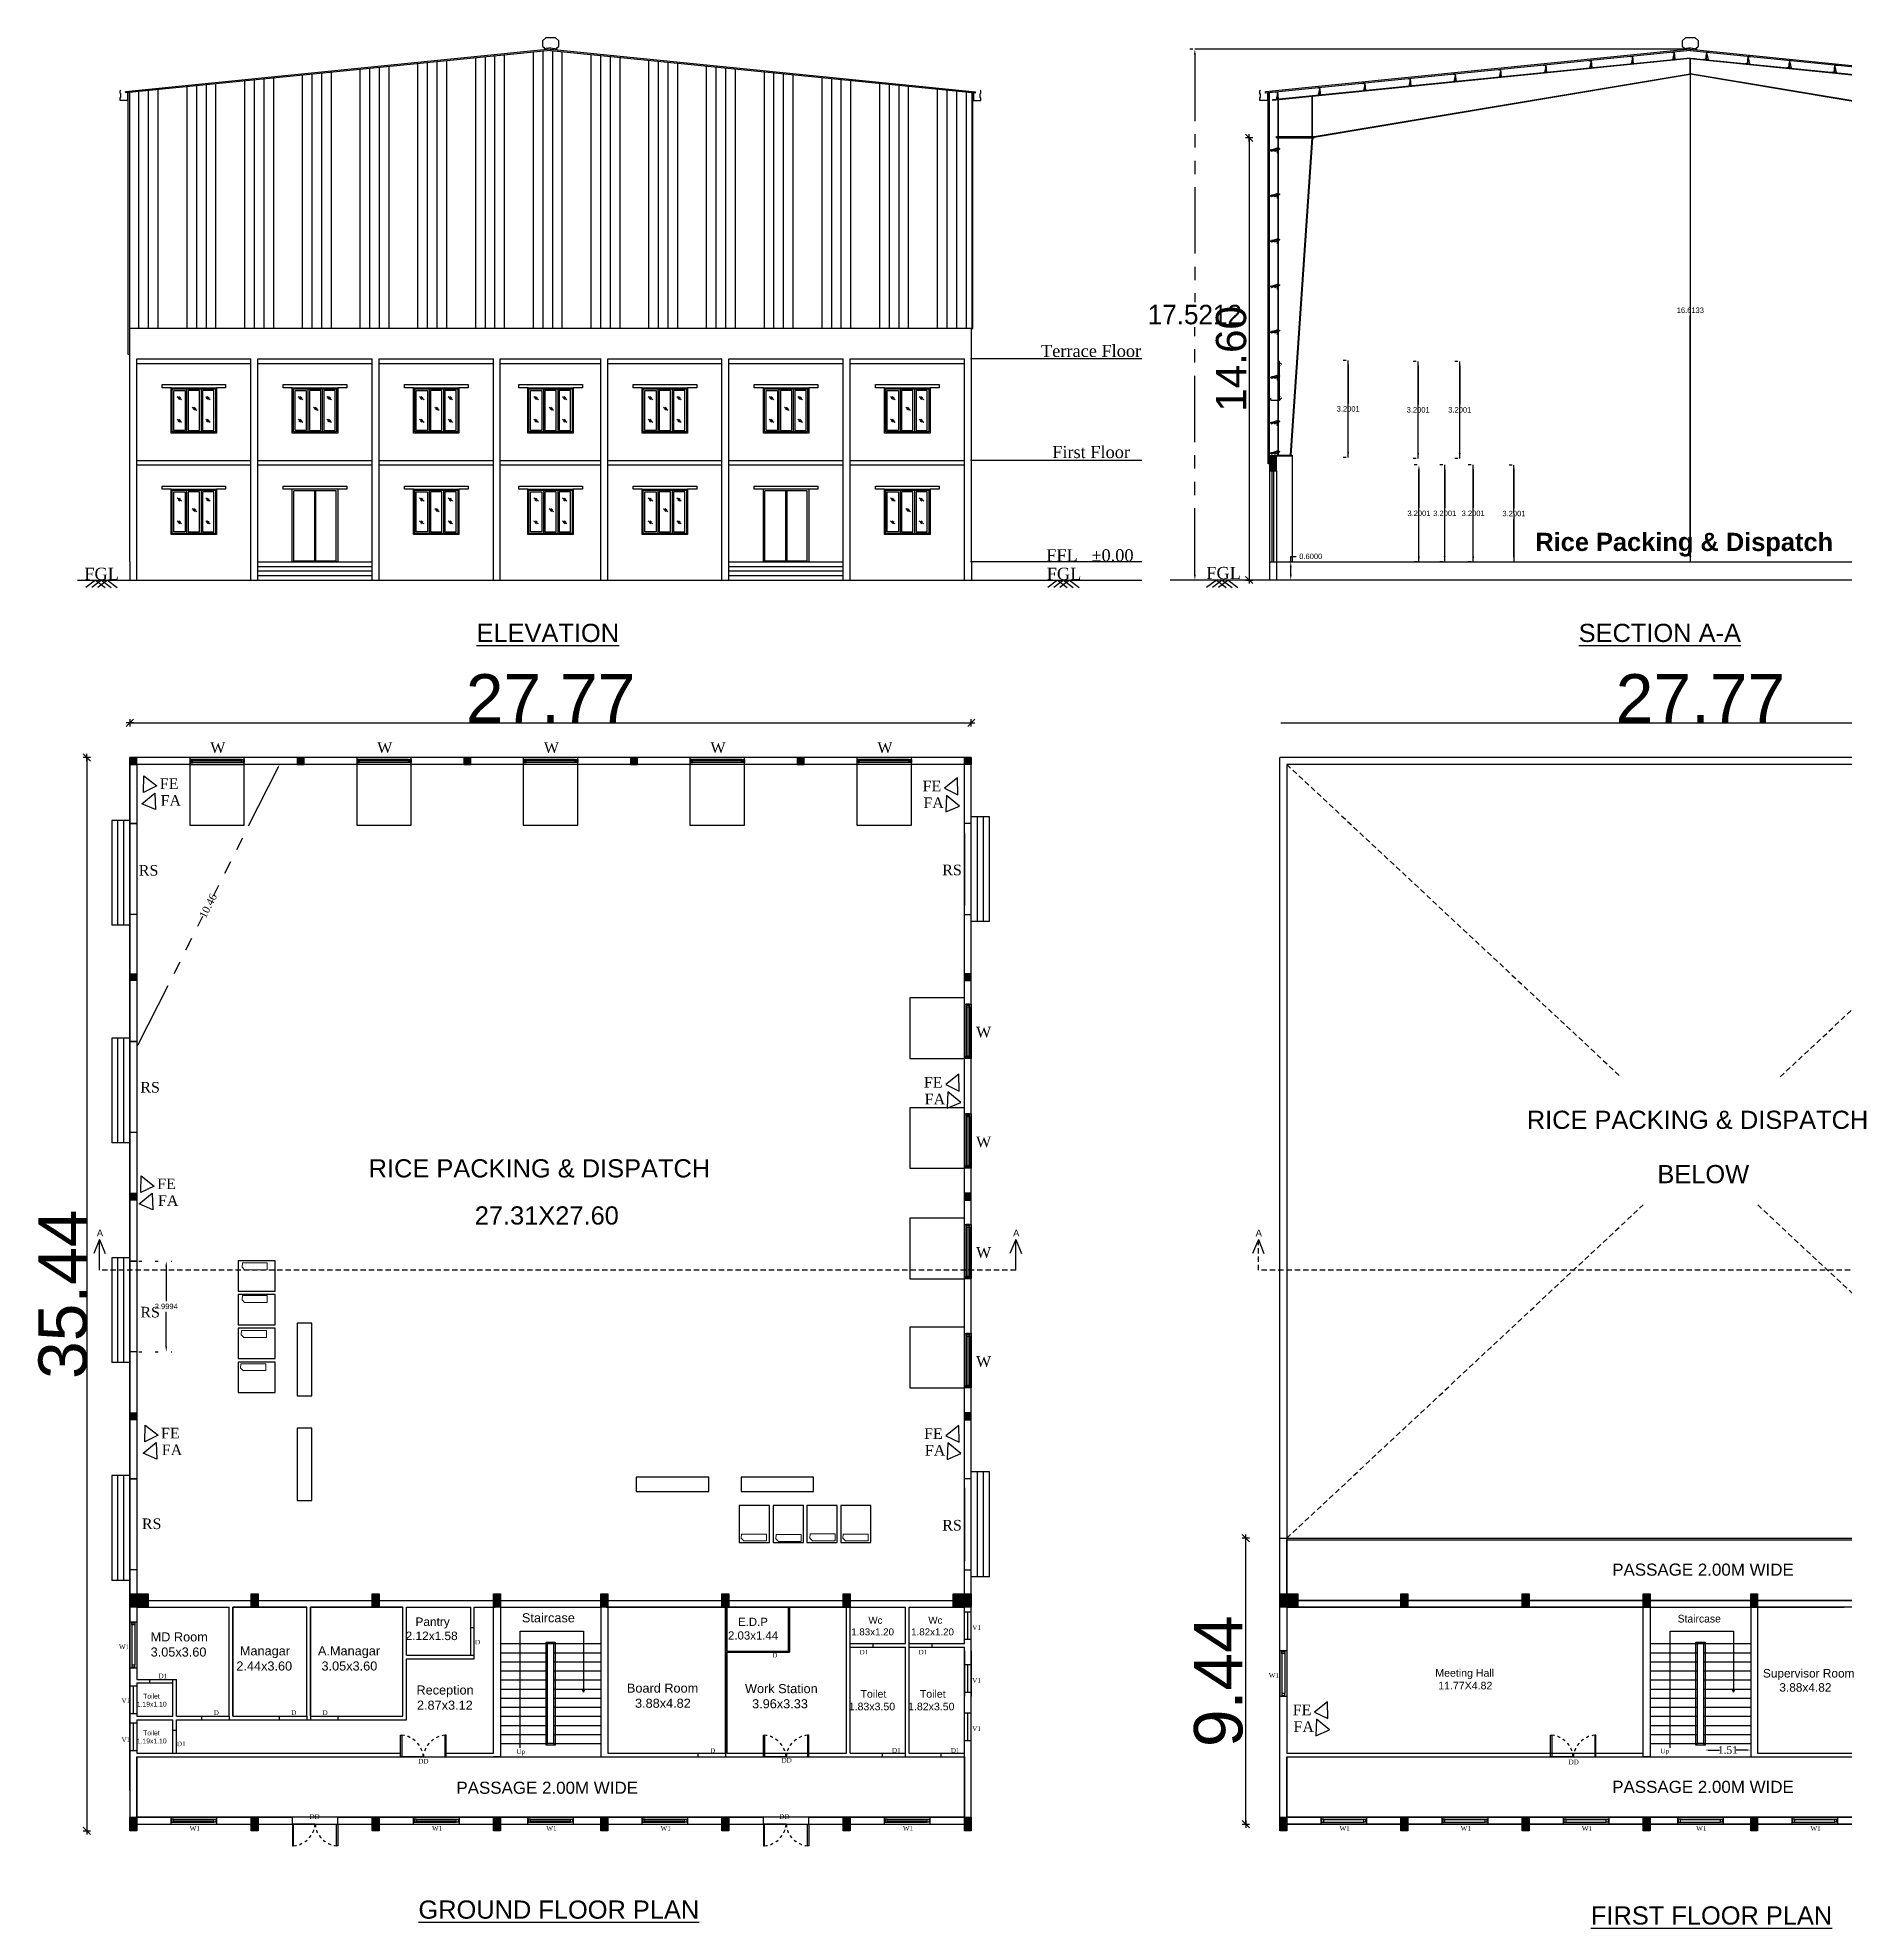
# Model space of a CAD drawing. Header units: metres. Extents: x 1422408 to 2565053, y 3723 to 80428.
# Drawn here: x 2267635.1 to 2267694.7, y 4175.7 to 4237.9 of the extents above; entities that cross this region are included whole.
import ezdxf
from ezdxf.enums import TextEntityAlignment as Align

# ---------------------------------------------------------------- set-up
doc = ezdxf.new("R2010")
doc.units = ezdxf.units.M
doc.header["$LTSCALE"] = 3.5
doc.header["$MEASUREMENT"] = 0
for name, pattern in [('CENTER', [2, 1.25, -0.25, 0.25, -0.25]), ('DASHED2', [0.375, 0.25, -0.125]), ('DOT2', [0.125, 0, -0.125]), ('HIDDEN', [0.375, 0.25, -0.125]), ('LO-04b-R0 Framing-Framer(by Comau) - 131112$0${ Cable   Tele }', [0]), ('PHANTOM2', [1.25, 0.625, -0.125, 0.125, -0.125, 0.125, -0.125])]:
    doc.linetypes.add(name, pattern=pattern)
doc.layers.get('0').update_dxf_attribs({"linetype": 'CONTINUOUS'})
doc.layers.get('DEFPOINTS').update_dxf_attribs({"linetype": 'CONTINUOUS'})
for name, color, linetype in [('BLK_1_FLR_0_AC_ROOM_1', 117, 'CONTINUOUS'), ('BLK_1_FLR_0_AC_ROOM_2', 117, 'CONTINUOUS'), ('BLK_1_FLR_0_AC_ROOM_3', 117, 'CONTINUOUS'), ('BLK_1_FLR_0_AC_ROOM_4', 117, 'CONTINUOUS'), ('BLK_1_FLR_0_AC_ROOM_5', 117, 'CONTINUOUS'), ('BLK_1_FLR_0_EXIT_WIDTH_DOOR', 2, 'CONTINUOUS'), ('BLK_1_FLR_0_ROOM_1_LIGHT_VENTILATION_1', 232, 'CONTINUOUS'), ('BLK_1_FLR_0_URINAL', 235, 'CONTINUOUS'), ('BLK_1_FLR_0_WATER_CLOSET', 213, 'CONTINUOUS'), ('BLK_1_FLR_1_AC_ROOM_1', 117, 'CONTINUOUS'), ('BLK_1_FLR_1_AC_ROOM_2', 117, 'CONTINUOUS'), ('BLK_1_FLR_1_AC_ROOM_3', 117, 'CONTINUOUS'), ('BLK_1_FLR_1_BLT_UP_AREA', 1, 'CONTINUOUS'), ('BLK_1_FLR_1_EXIT_WIDTH_STAIR', 1, 'CONTINUOUS'), ('BLK_1_HT_OF_BLDG', 5, 'CONTINUOUS'), ('BLK_1_PLINTH_HEIGHT', 7, 'CONTINUOUS'), ('PATH_WAY', 4, 'CONTINUOUS'), ('WORKSHOP_AREA', 10, 'CONTINUOUS')]:
    doc.layers.add(name, color=color, linetype=linetype)
doc.layers.add('BLK_1_FLR_0_BLT_UP_AREA', color=1, linetype='CONTINUOUS', plot=False)
doc.layers.add('BLK_1_FLR_0_WASH', color=243, linetype='CONTINUOUS', lineweight=5)
doc.layers.add('DIST_EXIT', color=7, linetype='CONTINUOUS', lineweight=0)
doc.styles.add('ANAND', font='times.ttf')
doc.styles.add('ROOM TEXT 10.5', font='swisse.ttf')
doc.styles.add('SIKKIM-ARE', font='arialbd.ttf')
doc.styles.add('style1', font='arial.ttf', dxfattribs={"height": 0.28})
doc.styles.add('style1jaya', font='times.ttf')
doc.styles.add('TEXT', font='stylu.ttf')
doc.dimstyles.new('STANDARD$0', dxfattribs={"dimtxt": 0.25, "dimasz": 0.1, "dimexe": 2, "dimexo": 2, "dimgap": 0, "dimtad": 0, "dimzin": 0, "dimdsep": 46, "dimtxsty": 'ANAND', "dimcen": 0.0625, "dimdle": 2.5, "dimse1": 1, "dimse2": 1, "dimclrd": 2, "dimclre": 9, "dimadec": 0, "dimazin": 0, "dimtfac": 1, "dimtix": 1, "dimtofl": 0, "dimtmove": 2, "dimatfit": 3, "dimldrblk": 'OBLIQUE', "dimfxl": 0, "dimtolj": 1, "dimtzin": 0, "dimarcsym": 0})

msp = doc.modelspace()

# ---------------------------------------------------------------- texts
at = {"linetype": 'HIDDEN', "style": 'style1jaya'}
for s, height, p in [('Terrace Floor', 0.4000126, (2267669.81728, 4227.60383)), ('First Floor', 0.4000126, (2267669.81728, 4224.26615)), (' FGL', 0.400013, (2267637.08607, 4220.24594)), ('FFL   %%P0.00', 0.4000126, (2267669.77752, 4220.8572)), (' FGL', 0.400013, (2267668.84802, 4220.24594)), (' FGL', 0.4, (2267674.11512, 4220.27199))]:
    msp.add_text(s, height=height, dxfattribs=at).set_placement(p, align=Align.MIDDLE_CENTER)
at = {"linetype": 'Continuous', "ltscale": 300, "style": 'SIKKIM-ARE'}
msp.add_text('Rice Packing & Dispatch', height=0.5999998, dxfattribs=at).set_placement((2267684.47816, 4220.9986))
at = {"ltscale": 0.22, "style": 'ROOM TEXT 10.5'}
for s, height, p in [('%%UELEVATION', 0.6, (2267649.53425, 4217.99451)), ('%%USECTION A-A', 0.6, (2267685.90919, 4217.99451)), ('RICE PACKING & DISPATCH', 0.6, (2267684.19667, 4201.91909)), ('RICE PACKING & DISPATCH', 0.6, (2267645.97595, 4200.31616)), ('BELOW', 0.6, (2267688.50731, 4200.12617)), ('27.31X27.60', 0.6, (2267649.4774, 4198.76114)), ('PASSAGE 2.00M WIDE', 0.4, (2267687.01581, 4187.16761)), ('Staircase', 0.3, (2267651.0335, 4185.62858)), ('PASSAGE 2.00M WIDE', 0.4, (2267648.87114, 4179.96701)), ('PASSAGE 2.00M WIDE', 0.4, (2267687.01581, 4179.99567)), ('%%UGROUND FLOOR PLAN', 0.6, (2267647.61822, 4175.8441)), ('%%UFIRST FLOOR PLAN', 0.6, (2267686.31359, 4175.65084))]:
    msp.add_text(s, height=height, dxfattribs=at).set_placement(p)
for s, height, style, p in [('W', 0.34993, 'style1jaya', (2267640.74657, 4214.33266)), ('W', 0.34993, 'style1jaya', (2267646.25686, 4214.33266)), ('W', 0.34993, 'style1jaya', (2267651.75574, 4214.33266)), ('W', 0.34993, 'style1jaya', (2267657.25461, 4214.33266)), ('W', 0.34993, 'style1jaya', (2267662.76491, 4214.33266)), ('FE', 0.349929, 'style1jaya', (2267639.08207, 4213.13999)), ('FE', 0.349929, 'style1jaya', (2267664.25665, 4213.06339)), ('FA', 0.349929, 'style1jaya', (2267639.10749, 4212.58795)), ('FA', 0.349929, 'style1jaya', (2267664.28207, 4212.51135)), ('RS', 0.349929, 'style1jaya', (2267638.38821, 4210.27944)), ('RS', 0.349929, 'style1jaya', (2267664.90523, 4210.29298)), ('W', 0.34993, 'style1jaya', (2267666.02189, 4204.94167)), ('RS', 0.349929, 'style1jaya', (2267638.43903, 4203.11832)), ('FE', 0.349929, 'style1jaya', (2267664.30001, 4203.28131)), ('FA', 0.349929, 'style1jaya', (2267664.32543, 4202.72927)), ('W', 0.34993, 'style1jaya', (2267666.02189, 4201.31741)), ('FE', 0.349929, 'style1jaya', (2267638.99546, 4199.92937)), ('FA', 0.349929, 'style1jaya', (2267639.02088, 4199.37733)), ('W', 0.34993, 'style1jaya', (2267666.02189, 4197.66847)), ('RS', 0.349929, 'style1jaya', (2267638.44064, 4195.69448)), ('W', 0.34993, 'style1jaya', (2267666.02189, 4194.06889)), ('FE', 0.349929, 'style1jaya', (2267639.12226, 4191.69979)), ('FE', 0.349929, 'style1jaya', (2267664.30526, 4191.68451)), ('FA', 0.349929, 'style1jaya', (2267639.14768, 4191.14775)), ('FA', 0.349929, 'style1jaya', (2267664.33069, 4191.13247)), ('RS', 0.349929, 'style1jaya', (2267638.49074, 4188.70675)), ('RS', 0.349929, 'style1jaya', (2267664.90523, 4188.65943)), ('      Pantry', 0.28, 'ROOM TEXT 10.5', (2267646.86864, 4185.50834)), ('   E.D.P', 0.27, 'ROOM TEXT 10.5', (2267657.85113, 4185.50987)), ('      Wc', 0.23, 'ROOM TEXT 10.5', (2267661.93276, 4185.58013)), ('      Wc', 0.23, 'ROOM TEXT 10.5', (2267663.91089, 4185.58013)), ('Staircase', 0.255503, 'TEXT', (2267689.17629, 4185.62202)), (' MD Room', 0.3, 'ROOM TEXT 10.5', (2267638.66401, 4184.99828)), ('   2.12x1.58', 0.28, 'ROOM TEXT 10.5', (2267646.86864, 4185.04167)), ('D', 0.1533, 'style1jaya', (2267649.48483, 4184.89657)), ('2.03x1.44', 0.27, 'ROOM TEXT 10.5', (2267657.8347, 4185.05987)), ('1.83x1.20', 0.23, 'ROOM TEXT 10.5', (2267661.9015, 4185.1968)), ('1.82x1.20', 0.23, 'ROOM TEXT 10.5', (2267663.87963, 4185.1968)), ('V1', 0.153302, 'style1jaya', (2267665.89468, 4185.37981)), ('W1', 0.153333, 'style1jaya', (2267637.73387, 4184.74388)), (' 3.05x3.60', 0.3, 'ROOM TEXT 10.5', (2267638.66401, 4184.49788)), ('  Managar', 0.3, 'ROOM TEXT 10.5', (2267641.49227, 4184.53655)), ('  A.Managar', 0.3, 'ROOM TEXT 10.5', (2267644.06933, 4184.53655)), ('D', 0.1533, 'style1jaya', (2267659.29672, 4184.46714)), ('D1', 0.153302, 'style1jaya', (2267662.17877, 4184.56617)), ('D1', 0.153302, 'style1jaya', (2267664.12627, 4184.56617)), ('D1', 0.153302, 'style1jaya', (2267639.04141, 4183.78037)), (' 2.44x3.60', 0.3, 'ROOM TEXT 10.5', (2267641.49227, 4184.03615)), ('   3.05x3.60', 0.3, 'ROOM TEXT 10.5', (2267644.06933, 4184.03615)), ('V1', 0.153302, 'style1jaya', (2267665.89468, 4183.6378)), ('W1', 0.153302, 'style1jaya', (2267675.68309, 4183.80039)), ('V1', 0.153302, 'style1jaya', (2267637.81855, 4182.96635)), ('   Toilet', 0.16, 'ROOM TEXT 10.5', (2267638.34639, 4183.11092)), ('Reception', 0.3, 'ROOM TEXT 10.5', (2267647.55259, 4183.2432)), ('Board Room', 0.3, 'ROOM TEXT 10.5', (2267654.49843, 4183.30659)), ('  3.88x4.82', 0.3, 'ROOM TEXT 10.5', (2267654.53291, 4182.80659)), ('Work Station', 0.3, 'ROOM TEXT 10.5', (2267658.39565, 4183.28989)), ('      Toilet', 0.25, 'ROOM TEXT 10.5', (2267661.62368, 4183.13992)), ('      Toilet', 0.25, 'ROOM TEXT 10.5', (2267663.58198, 4183.13992)), ('1.19x1.10', 0.16, 'ROOM TEXT 10.5', (2267638.32465, 4182.84426)), ('D', 0.1533, 'style1jaya', (2267640.86254, 4182.57)), ('D', 0.1533, 'style1jaya', (2267643.42254, 4182.57)), ('D', 0.1533, 'style1jaya', (2267644.45254, 4182.57)), ('2.87x3.12', 0.3, 'ROOM TEXT 10.5', (2267647.56882, 4182.7432)), ('  3.96x3.33', 0.3, 'ROOM TEXT 10.5', (2267658.39686, 4182.78948)), ('  1.83x3.50', 0.25, 'ROOM TEXT 10.5', (2267661.62368, 4182.72325)), ('  1.82x3.50', 0.25, 'ROOM TEXT 10.5', (2267663.58198, 4182.72325)), ('FE', 0.349929, 'style1jaya', (2267676.4719, 4182.56096)), ('   Toilet', 0.16, 'ROOM TEXT 10.5', (2267638.34639, 4181.89784)), ('V1', 0.153302, 'style1jaya', (2267665.89468, 4182.04052)), ('FA', 0.349929, 'style1jaya', (2267676.49732, 4182.00892)), ('V1', 0.153302, 'style1jaya', (2267637.81855, 4181.67582)), ('1.19x1.10', 0.16, 'ROOM TEXT 10.5', (2267638.32465, 4181.63117)), ('D1', 0.153302, 'style1jaya', (2267639.64942, 4181.53957)), ('Up', 0.153302, 'style1jaya', (2267650.85212, 4181.28501)), ('D', 0.1533, 'style1jaya', (2267657.24186, 4181.31973)), ('D1', 0.153302, 'style1jaya', (2267663.24627, 4181.32168)), ('D1', 0.153302, 'style1jaya', (2267665.188, 4181.32168)), ('Up', 0.153302, 'style1jaya', (2267688.60457, 4181.30676)), ('DD', 0.153302, 'style1jaya', (2267647.61258, 4180.96563)), ('DD', 0.153302, 'style1jaya', (2267659.60051, 4180.99536)), ('DD', 0.153302, 'style1jaya', (2267685.57676, 4180.93984)), ('W1', 0.153302, 'style1jaya', (2267640.06706, 4178.7493)), ('DD', 0.153302, 'style1jaya', (2267644.02184, 4179.13817)), ('W1', 0.153302, 'style1jaya', (2267648.06543, 4178.7493)), ('W1', 0.153302, 'style1jaya', (2267651.83749, 4178.7493)), ('W1', 0.153302, 'style1jaya', (2267655.60956, 4178.7493)), ('DD', 0.153302, 'style1jaya', (2267659.52632, 4179.13817)), ('W1', 0.153302, 'style1jaya', (2267663.60792, 4178.7493)), ('W1', 0.153302, 'style1jaya', (2267678.01621, 4178.7493)), ('W1', 0.153302, 'style1jaya', (2267682.01539, 4178.7493)), ('W1', 0.153302, 'style1jaya', (2267686.01457, 4178.7493)), ('W1', 0.153302, 'style1jaya', (2267689.78664, 4178.7493)), ('W1', 0.153302, 'style1jaya', (2267693.5587, 4178.7493))]:
    msp.add_text(s, height=height, dxfattribs=dict(style=style)).set_placement(p)
at = {"ltscale": 0.5, "style": 'ROOM TEXT 10.5'}
for p in [(2267637.00531, 4198.37517), (2267667.24456, 4198.37517), (2267675.24842, 4198.37517)]:
    msp.add_text('A', height=0.22056, dxfattribs=at).set_placement(p)
at = {"ltscale": 0.05, "char_height": 1.6, "attachment_point": 5, "style": 'style1'}
for insert in [(2267651.97932, 4216.13183), (2267689.92862, 4216.13183)]:
    msp.add_mtext('\\A1;27.77', dxfattribs=dict(at, insert=insert))
at = {"ltscale": 0.05, "insert": (2267635.88775, 4196.46006), "char_height": 1.6, "attachment_point": 5, "rotation": 90, "style": 'style1'}
msp.add_mtext('\\A1;35.44', dxfattribs=at)
at = {"ltscale": 0.22, "attachment_point": 7, "style": 'ROOM TEXT 10.5'}
for s, insert, char_height, width in [('Meeting Hall\\P 11.77X4.82', (2267681.17649, 4183.4113), 0.25, 3.1348551), ('Supervisor Room\\P     3.88x4.82', (2267691.98898, 4183.335), 0.28, 4.1469599)]:
    msp.add_mtext(s, dxfattribs=dict(at, insert=insert, char_height=char_height, width=width))

# ---------------------------------------------------------------- blocks, each defined once
blk = doc.blocks.new('ER')
for p, q in [((-3, -3), (3, 3)), ((-3, 0), (3, 0)), ((0, -3), (0, 3))]:
    blk.add_line(p, q)
blk = doc.blocks.new('*D706')
at = {"lineweight": -2, "ltscale": 0.05}
blk.add_line((2267675.034, 4234.6), (2267675.034, 4220.08), dxfattribs=at)
at = {"layer": 'DEFPOINTS', "color": 0, "ltscale": 0.05}
for p in [(2267675.936, 4234.64), (2267675.034, 4220.04), (2267675.936, 4220.04)]:
    blk.add_point(p, dxfattribs=at)
at = {"lineweight": -2, "ltscale": 0.05, "xscale": 0.04, "yscale": 0.04, "zscale": 0.04}
for p, rotation in [((2267675.034, 4234.64), 90), ((2267675.034, 4220.04), 270)]:
    blk.add_blockref('ER', p, dxfattribs=dict(at, rotation=rotation))
at = {"color": 0, "ltscale": 0.05, "insert": (2267674.443, 4227.34), "char_height": 0.28, "attachment_point": 5, "rotation": 90, "style": 'style1'}
blk.add_mtext('\\A1;{\\H3.5714x;14.60}', dxfattribs=at)
blk = doc.blocks.new('_DOT')
at = {"color": 0, "linetype": 'ByBlock'}
blk.add_line((-0.5, 0), (-1, 0), dxfattribs=at)
at = {"color": 0, "linetype": 'ByBlock', "const_width": 0.5}
blk.add_lwpolyline([(-0.25, 0, 1), (0.25, 0, 1)], format="xyb", close=True, dxfattribs=at)
blk = doc.blocks.new('*D548')
at = {"layer": 'BLK_1_HT_OF_BLDG', "color": 0, "linetype": 'DOT2', "lineweight": -2}
for p, q in [((2267673.179, 4237.561), (2267673.062, 4237.561)), ((2267673.179, 4220.04), (2267673.062, 4220.04))]:
    blk.add_line(p, q, dxfattribs=at)
at = {"layer": 'BLK_1_HT_OF_BLDG', "color": 0, "linetype": 'PHANTOM2', "lineweight": -2}
for p, q in [((2267673.242, 4237.381), (2267673.242, 4229.212)), ((2267673.242, 4220.22), (2267673.242, 4228.389))]:
    blk.add_line(p, q, dxfattribs=at)
at = {"layer": 'BLK_1_HT_OF_BLDG', "color": 0}
for points in [[(2267673.212, 4237.381), (2267673.272, 4237.381), (2267673.242, 4237.561)], [(2267673.212, 4220.22), (2267673.272, 4220.22), (2267673.242, 4220.04)]]:
    blk.add_solid(points, dxfattribs=at)
at = {"layer": 'DEFPOINTS', "color": 0}
for p in [(2267673.242, 4237.561), (2267673.242, 4237.561), (2267673.242, 4220.04)]:
    blk.add_point(p, dxfattribs=at)
at = {"layer": 'BLK_1_HT_OF_BLDG', "color": 0, "lineweight": 25, "insert": (2267673.242, 4228.8), "char_height": 0.18, "attachment_point": 5}
blk.add_mtext('\\A1;{\\H3.5714x;17.5212}', dxfattribs=at)
blk = doc.blocks.new('*D674')
at = {"lineweight": -2, "ltscale": 0.05}
blk.add_line((2267674.92, 4179.005), (2267674.92, 4188.364), dxfattribs=at)
at = {"layer": 'DEFPOINTS', "color": 0, "ltscale": 0.05}
for p in [(2267674.92, 4188.404), (2267676.043, 4188.404), (2267676.043, 4178.965)]:
    blk.add_point(p, dxfattribs=at)
at = {"lineweight": -2, "ltscale": 0.05, "xscale": 0.04, "yscale": 0.04, "zscale": 0.04}
for p, rotation in [((2267674.92, 4188.404), 90), ((2267674.92, 4178.965), 270)]:
    blk.add_blockref('ER', p, dxfattribs=dict(at, rotation=rotation))
at = {"color": 0, "ltscale": 0.05, "insert": (2267674.023, 4183.684), "char_height": 0.28, "attachment_point": 5, "rotation": 90, "style": 'style1'}
blk.add_mtext('\\A1;{\\H5.7143x;9.44}', dxfattribs=at)
blk = doc.blocks.new('*D558')
at = {"layer": 'BLK_1_FLR_0_AC_ROOM_2', "color": 0, "linetype": 'DOT2', "lineweight": -2, "ltscale": 400}
for p, q in [((2267680.575, 4223.84), (2267680.457, 4223.84)), ((2267680.575, 4220.64), (2267680.457, 4220.64))]:
    blk.add_line(p, q, dxfattribs=at)
at = {"layer": 'BLK_1_FLR_0_AC_ROOM_2', "color": 0, "linetype": 'PHANTOM2', "lineweight": -2, "ltscale": 400}
for p, q in [((2267680.637, 4223.66), (2267680.637, 4222.42)), ((2267680.637, 4220.82), (2267680.637, 4222.06))]:
    blk.add_line(p, q, dxfattribs=at)
at = {"layer": 'BLK_1_FLR_0_AC_ROOM_2', "color": 0, "ltscale": 400}
for points in [[(2267680.607, 4223.66), (2267680.667, 4223.66), (2267680.637, 4223.84)], [(2267680.607, 4220.82), (2267680.667, 4220.82), (2267680.637, 4220.64)]]:
    blk.add_solid(points, dxfattribs=at)
at = {"layer": 'DEFPOINTS', "color": 0, "ltscale": 400}
for p in [(2267680.637, 4223.84), (2267680.637, 4223.84), (2267680.637, 4220.64)]:
    blk.add_point(p, dxfattribs=at)
at = {"layer": 'BLK_1_FLR_0_AC_ROOM_2', "color": 0, "ltscale": 400, "insert": (2267680.637, 4222.24), "char_height": 0.18, "attachment_point": 5}
blk.add_mtext('\\A1;3.2001', dxfattribs=at)
blk = doc.blocks.new('*D559')
at = {"layer": 'BLK_1_FLR_0_AC_ROOM_3', "color": 0, "linetype": 'DOT2', "lineweight": -2, "ltscale": 400}
for p, q in [((2267681.425, 4223.84), (2267681.308, 4223.84)), ((2267681.425, 4220.64), (2267681.308, 4220.64))]:
    blk.add_line(p, q, dxfattribs=at)
at = {"layer": 'BLK_1_FLR_0_AC_ROOM_3', "color": 0, "linetype": 'PHANTOM2', "lineweight": -2, "ltscale": 400}
for p, q in [((2267681.488, 4223.66), (2267681.488, 4222.42)), ((2267681.488, 4220.82), (2267681.488, 4222.06))]:
    blk.add_line(p, q, dxfattribs=at)
at = {"layer": 'BLK_1_FLR_0_AC_ROOM_3', "color": 0, "ltscale": 400}
for points in [[(2267681.458, 4223.66), (2267681.518, 4223.66), (2267681.488, 4223.84)], [(2267681.458, 4220.82), (2267681.518, 4220.82), (2267681.488, 4220.64)]]:
    blk.add_solid(points, dxfattribs=at)
at = {"layer": 'DEFPOINTS', "color": 0, "ltscale": 400}
for p in [(2267681.488, 4223.84), (2267681.488, 4223.84), (2267681.488, 4220.64)]:
    blk.add_point(p, dxfattribs=at)
at = {"layer": 'BLK_1_FLR_0_AC_ROOM_3', "color": 0, "ltscale": 400, "insert": (2267681.488, 4222.24), "char_height": 0.18, "attachment_point": 5}
blk.add_mtext('\\A1;3.2001', dxfattribs=at)
blk = doc.blocks.new('*D579')
at = {"layer": 'BLK_1_PLINTH_HEIGHT', "color": 0, "linetype": 'DOT2', "lineweight": -2}
for p, q in [((2267676.474, 4220.64), (2267676.227, 4220.64)), ((2267676.474, 4220.04), (2267676.227, 4220.04))]:
    blk.add_line(p, q, dxfattribs=at)
at = {"layer": 'BLK_1_PLINTH_HEIGHT', "color": 0, "linetype": 'PHANTOM2', "lineweight": -2}
for p, q in [((2267676.407, 4220.64), (2267676.407, 4220.82)), ((2267676.407, 4220.82), (2267676.587, 4220.82)), ((2267676.407, 4220.22), (2267676.407, 4220.46))]:
    blk.add_line(p, q, dxfattribs=at)
at = {"layer": 'BLK_1_PLINTH_HEIGHT', "color": 0}
for points in [[(2267676.377, 4220.46), (2267676.437, 4220.46), (2267676.407, 4220.64)], [(2267676.377, 4220.22), (2267676.437, 4220.22), (2267676.407, 4220.04)]]:
    blk.add_solid(points, dxfattribs=at)
at = {"layer": 'DEFPOINTS', "color": 0}
for p in [(2267676.407, 4220.64), (2267676.537, 4220.64), (2267676.537, 4220.04)]:
    blk.add_point(p, dxfattribs=at)
at = {"layer": 'BLK_1_PLINTH_HEIGHT', "color": 0, "insert": (2267677.067, 4220.82), "char_height": 0.18, "attachment_point": 5}
blk.add_mtext('\\A1;0.6000', dxfattribs=at)
blk = doc.blocks.new('*D587')
at = {"layer": 'DEFPOINTS', "color": 0}
for p in [(2267643.034, 4213.95), (2267643.034, 4213.95), (2267638.324, 4204.615)]:
    blk.add_point(p, dxfattribs=at)
at = {"layer": 'DIST_EXIT', "color": 2, "linetype": 'PHANTOM2', "lineweight": -2}
for p, q in [((2267642.989, 4213.861), (2267640.853, 4209.628)), ((2267638.369, 4204.704), (2267640.505, 4208.937))]:
    blk.add_line(p, q, dxfattribs=at)
at = {"layer": 'DIST_EXIT', "color": 2}
for points in [[(2267642.974, 4213.868), (2267643.004, 4213.853), (2267643.034, 4213.95)], [(2267638.354, 4204.711), (2267638.384, 4204.696), (2267638.324, 4204.615)]]:
    blk.add_solid(points, dxfattribs=at)
at = {"layer": 'DIST_EXIT', "color": 0, "insert": (2267640.679, 4209.282), "char_height": 0.25, "attachment_point": 5, "rotation": 63.2279, "style": 'ANAND'}
blk.add_mtext('\\A1;10.46', dxfattribs=at)
blk = doc.blocks.new('_Oblique')
at = {"color": 0, "linetype": 'ByBlock', "lineweight": -2}
blk.add_line((-0.5, -0.5), (0.5, 0.5), dxfattribs=at)
blk = doc.blocks.new('*D588')
at = {"layer": 'BLK_1_FLR_0_EXIT_WIDTH_DOOR', "color": 0, "linetype": 'DOT2', "lineweight": -2}
for p, q in [((2267638.387, 4197.556), (2267639.475, 4197.556)), ((2267638.387, 4194.556), (2267639.475, 4194.556))]:
    blk.add_line(p, q, dxfattribs=at)
at = {"layer": 'BLK_1_FLR_0_EXIT_WIDTH_DOOR', "color": 0, "linetype": 'PHANTOM2', "lineweight": -2}
for p, q in [((2267639.295, 4197.376), (2267639.295, 4196.236)), ((2267639.295, 4194.736), (2267639.295, 4195.876))]:
    blk.add_line(p, q, dxfattribs=at)
at = {"layer": 'BLK_1_FLR_0_EXIT_WIDTH_DOOR', "color": 0}
for points in [[(2267639.265, 4197.376), (2267639.325, 4197.376), (2267639.295, 4197.556)], [(2267639.265, 4194.736), (2267639.325, 4194.736), (2267639.295, 4194.556)]]:
    blk.add_solid(points, dxfattribs=at)
at = {"layer": 'DEFPOINTS', "color": 0}
for p in [(2267638.324, 4197.556), (2267639.295, 4197.556), (2267638.324, 4194.556)]:
    blk.add_point(p, dxfattribs=at)
at = {"layer": 'BLK_1_FLR_0_EXIT_WIDTH_DOOR', "color": 0, "insert": (2267639.295, 4196.056), "char_height": 0.18, "attachment_point": 5}
blk.add_mtext('\\A1;2.9994', dxfattribs=at)
blk = doc.blocks.new('*D623')
at = {"layer": 'BLK_1_FLR_0_AC_ROOM_4', "color": 0, "linetype": 'DOT2', "lineweight": -2, "ltscale": 400}
for p, q in [((2267682.364, 4223.84), (2267682.247, 4223.84)), ((2267682.364, 4220.64), (2267682.247, 4220.64))]:
    blk.add_line(p, q, dxfattribs=at)
at = {"layer": 'BLK_1_FLR_0_AC_ROOM_4', "color": 0, "linetype": 'PHANTOM2', "lineweight": -2, "ltscale": 400}
for p, q in [((2267682.427, 4223.66), (2267682.427, 4222.42)), ((2267682.427, 4220.82), (2267682.427, 4222.06))]:
    blk.add_line(p, q, dxfattribs=at)
at = {"layer": 'BLK_1_FLR_0_AC_ROOM_4', "color": 0, "ltscale": 400}
for points in [[(2267682.397, 4223.66), (2267682.457, 4223.66), (2267682.427, 4223.84)], [(2267682.397, 4220.82), (2267682.457, 4220.82), (2267682.427, 4220.64)]]:
    blk.add_solid(points, dxfattribs=at)
at = {"layer": 'DEFPOINTS', "color": 0, "ltscale": 400}
for p in [(2267682.427, 4223.84), (2267682.427, 4223.84), (2267682.427, 4220.64)]:
    blk.add_point(p, dxfattribs=at)
at = {"layer": 'BLK_1_FLR_0_AC_ROOM_4', "color": 0, "ltscale": 400, "insert": (2267682.427, 4222.24), "char_height": 0.18, "attachment_point": 5}
blk.add_mtext('\\A1;3.2001', dxfattribs=at)
blk = doc.blocks.new('*D624')
at = {"layer": 'BLK_1_FLR_0_AC_ROOM_5', "color": 0, "linetype": 'DOT2', "lineweight": -2, "ltscale": 400}
for p, q in [((2267683.711, 4223.833), (2267683.593, 4223.833)), ((2267683.711, 4220.633), (2267683.593, 4220.633))]:
    blk.add_line(p, q, dxfattribs=at)
at = {"layer": 'BLK_1_FLR_0_AC_ROOM_5', "color": 0, "linetype": 'PHANTOM2', "lineweight": -2, "ltscale": 400}
for p, q in [((2267683.773, 4223.653), (2267683.773, 4222.413)), ((2267683.773, 4220.813), (2267683.773, 4222.053))]:
    blk.add_line(p, q, dxfattribs=at)
at = {"layer": 'BLK_1_FLR_0_AC_ROOM_5', "color": 0, "ltscale": 400}
for points in [[(2267683.743, 4223.653), (2267683.803, 4223.653), (2267683.773, 4223.833)], [(2267683.743, 4220.813), (2267683.803, 4220.813), (2267683.773, 4220.633)]]:
    blk.add_solid(points, dxfattribs=at)
at = {"layer": 'DEFPOINTS', "color": 0, "ltscale": 400}
for p in [(2267683.773, 4223.833), (2267683.773, 4223.833), (2267683.773, 4220.633)]:
    blk.add_point(p, dxfattribs=at)
at = {"layer": 'BLK_1_FLR_0_AC_ROOM_5', "color": 0, "ltscale": 400, "insert": (2267683.773, 4222.233), "char_height": 0.18, "attachment_point": 5}
blk.add_mtext('\\A1;3.2001', dxfattribs=at)
blk = doc.blocks.new('*D625')
at = {"layer": 'BLK_1_FLR_1_AC_ROOM_1', "color": 0, "linetype": 'DOT2', "lineweight": -2, "ltscale": 400}
for p, q in [((2267678.24, 4227.29), (2267678.122, 4227.29)), ((2267678.24, 4224.09), (2267678.122, 4224.09))]:
    blk.add_line(p, q, dxfattribs=at)
at = {"layer": 'BLK_1_FLR_1_AC_ROOM_1', "color": 0, "linetype": 'PHANTOM2', "lineweight": -2, "ltscale": 400}
for p, q in [((2267678.302, 4227.11), (2267678.302, 4225.87)), ((2267678.302, 4224.27), (2267678.302, 4225.51))]:
    blk.add_line(p, q, dxfattribs=at)
at = {"layer": 'BLK_1_FLR_1_AC_ROOM_1', "color": 0, "ltscale": 400}
for points in [[(2267678.272, 4227.11), (2267678.332, 4227.11), (2267678.302, 4227.29)], [(2267678.272, 4224.27), (2267678.332, 4224.27), (2267678.302, 4224.09)]]:
    blk.add_solid(points, dxfattribs=at)
at = {"layer": 'DEFPOINTS', "color": 0, "ltscale": 400}
for p in [(2267678.302, 4227.29), (2267678.302, 4227.29), (2267678.302, 4224.09)]:
    blk.add_point(p, dxfattribs=at)
at = {"layer": 'BLK_1_FLR_1_AC_ROOM_1', "color": 0, "ltscale": 400, "insert": (2267678.302, 4225.69), "char_height": 0.18, "attachment_point": 5}
blk.add_mtext('\\A1;3.2001', dxfattribs=at)
blk = doc.blocks.new('*D626')
at = {"layer": 'BLK_1_FLR_1_AC_ROOM_2', "color": 0, "linetype": 'DOT2', "lineweight": -2, "ltscale": 400}
for p, q in [((2267680.549, 4227.257), (2267680.432, 4227.257)), ((2267680.549, 4224.057), (2267680.432, 4224.057))]:
    blk.add_line(p, q, dxfattribs=at)
at = {"layer": 'BLK_1_FLR_1_AC_ROOM_2', "color": 0, "linetype": 'PHANTOM2', "lineweight": -2, "ltscale": 400}
for p, q in [((2267680.612, 4227.077), (2267680.612, 4225.837)), ((2267680.612, 4224.237), (2267680.612, 4225.477))]:
    blk.add_line(p, q, dxfattribs=at)
at = {"layer": 'BLK_1_FLR_1_AC_ROOM_2', "color": 0, "ltscale": 400}
for points in [[(2267680.582, 4227.077), (2267680.642, 4227.077), (2267680.612, 4227.257)], [(2267680.582, 4224.237), (2267680.642, 4224.237), (2267680.612, 4224.057)]]:
    blk.add_solid(points, dxfattribs=at)
at = {"layer": 'DEFPOINTS', "color": 0, "ltscale": 400}
for p in [(2267680.612, 4227.257), (2267680.612, 4227.257), (2267680.612, 4224.057)]:
    blk.add_point(p, dxfattribs=at)
at = {"layer": 'BLK_1_FLR_1_AC_ROOM_2', "color": 0, "ltscale": 400, "insert": (2267680.612, 4225.657), "char_height": 0.18, "attachment_point": 5}
blk.add_mtext('\\A1;3.2001', dxfattribs=at)
blk = doc.blocks.new('*D627')
at = {"layer": 'BLK_1_FLR_1_AC_ROOM_3', "color": 0, "linetype": 'DOT2', "lineweight": -2, "ltscale": 400}
for p, q in [((2267681.922, 4227.257), (2267681.805, 4227.257)), ((2267681.922, 4224.057), (2267681.805, 4224.057))]:
    blk.add_line(p, q, dxfattribs=at)
at = {"layer": 'BLK_1_FLR_1_AC_ROOM_3', "color": 0, "linetype": 'PHANTOM2', "lineweight": -2, "ltscale": 400}
for p, q in [((2267681.985, 4227.077), (2267681.985, 4225.837)), ((2267681.985, 4224.237), (2267681.985, 4225.477))]:
    blk.add_line(p, q, dxfattribs=at)
at = {"layer": 'BLK_1_FLR_1_AC_ROOM_3', "color": 0, "ltscale": 400}
for points in [[(2267681.955, 4227.077), (2267682.015, 4227.077), (2267681.985, 4227.257)], [(2267681.955, 4224.237), (2267682.015, 4224.237), (2267681.985, 4224.057)]]:
    blk.add_solid(points, dxfattribs=at)
at = {"layer": 'DEFPOINTS', "color": 0, "ltscale": 400}
for p in [(2267681.985, 4227.257), (2267681.985, 4227.257), (2267681.985, 4224.057)]:
    blk.add_point(p, dxfattribs=at)
at = {"layer": 'BLK_1_FLR_1_AC_ROOM_3', "color": 0, "ltscale": 400, "insert": (2267681.985, 4225.657), "char_height": 0.18, "attachment_point": 5}
blk.add_mtext('\\A1;3.2001', dxfattribs=at)
blk = doc.blocks.new('RV')
at = {"color": 150, "ltscale": 100}
for p, q in [((16482, 4105.8), (16468.4, 4104.2)), ((16468.4, 4104.2), (16468.4, 4101.5)), ((16482, 4105.8), (16495.5, 4104.2)), ((16495.5, 4104.2), (16495.5, 4101.5))]:
    blk.add_line(p, q, dxfattribs=at)
blk.add_lwpolyline([(16494, 4104.4), (16499.5, 4109.9), (16499.5, 4121), (16492.5, 4128), (16471.4, 4128), (16464.4, 4121), (16464.4, 4109.9), (16470, 4104.4)], dxfattribs=at)
blk = doc.blocks.new('A$C77F846F6')
at = {"color": 150, "ltscale": 100}
blk.add_blockref('RV', (-16464.4, -4101.5), dxfattribs=at)
blk = doc.blocks.new('*D557')
at = {"layer": 'BLK_1_FLR_0_AC_ROOM_1', "color": 0, "linetype": 'DOT2', "lineweight": -2, "ltscale": 400}
for p, q in [((2267689.656, 4237.253), (2267689.774, 4237.253)), ((2267689.656, 4220.64), (2267689.774, 4220.64))]:
    blk.add_line(p, q, dxfattribs=at)
at = {"layer": 'BLK_1_FLR_0_AC_ROOM_1', "color": 0, "linetype": 'PHANTOM2', "lineweight": -2, "ltscale": 400}
for p, q in [((2267689.594, 4237.073), (2267689.594, 4229.126)), ((2267689.594, 4220.82), (2267689.594, 4228.766))]:
    blk.add_line(p, q, dxfattribs=at)
at = {"layer": 'BLK_1_FLR_0_AC_ROOM_1', "color": 0, "ltscale": 400}
for points in [[(2267689.564, 4237.073), (2267689.624, 4237.073), (2267689.594, 4237.253)], [(2267689.564, 4220.82), (2267689.624, 4220.82), (2267689.594, 4220.64)]]:
    blk.add_solid(points, dxfattribs=at)
at = {"layer": 'DEFPOINTS', "color": 0, "ltscale": 400}
for p in [(2267689.594, 4237.253), (2267689.594, 4220.64), (2267689.594, 4220.64)]:
    blk.add_point(p, dxfattribs=at)
at = {"layer": 'BLK_1_FLR_0_AC_ROOM_1', "color": 0, "ltscale": 400, "insert": (2267689.594, 4228.946), "char_height": 0.18, "attachment_point": 5}
blk.add_mtext('\\A1;16.6133', dxfattribs=at)
blk = doc.blocks.new('*D643')
at = {"layer": 'BLK_1_FLR_1_EXIT_WIDTH_STAIR', "color": 2, "linetype": 'Continuous', "lineweight": -2, "ltscale": 400}
for p, q in [((2267690.178, 4181.411), (2267690.553, 4181.411)), ((2267691.486, 4181.411), (2267691.111, 4181.411))]:
    blk.add_line(p, q, dxfattribs=at)
at = {"layer": 'BLK_1_FLR_1_EXIT_WIDTH_STAIR', "color": 2, "ltscale": 400}
for points in [[(2267690.178, 4181.427), (2267690.178, 4181.394), (2267690.078, 4181.411)], [(2267691.486, 4181.427), (2267691.486, 4181.394), (2267691.586, 4181.411)]]:
    blk.add_solid(points, dxfattribs=at)
at = {"layer": 'DEFPOINTS', "color": 0, "ltscale": 400}
for p in [(2267690.078, 4181.625), (2267691.586, 4181.625), (2267691.586, 4181.411)]:
    blk.add_point(p, dxfattribs=at)
at = {"layer": 'BLK_1_FLR_1_EXIT_WIDTH_STAIR', "color": 0, "ltscale": 400, "insert": (2267690.832, 4181.411), "char_height": 0.25, "attachment_point": 5, "style": 'ANAND'}
blk.add_mtext('\\A1;1.51', dxfattribs=at)

# ---------------------------------------------------------------- dimensions: what is measured, and where the dimension line sits
at = {"ltscale": 0.05}
dim = msp.add_linear_dim(base=(2267675.03373, 4220.03953), p1=(2267675.93606, 4234.63952), p2=(2267675.93606, 4220.03953), angle=90, text='{\\H3.5714x;<>}', dimstyle='STANDARD$0', override={"dimtxt": 0.28, "dimasz": 0.04, "dimgap": 0.08, "dimtad": 2, "dimtxsty": 'style1', "dimblk": 'ER', "dimclrd": 256, "dimldrblk": 'DOT', "dimfxl": 0.18, "dimfxlon": 1, "dimarcsym": 1}, dxfattribs=at)
dim.commit()
dim.dimension.update_dxf_attribs({"geometry": '*D706', "text_midpoint": (2267674.44316, 4227.33952)})
at = {"color": 1, "ltscale": 0.05}
dim = msp.add_aligned_dim(p1=(2267676.04346, 4178.96499), p2=(2267676.04346, 4188.40389), distance=1.12337, text='{\\H5.7143x;9.44}', dimstyle='STANDARD$0', override={"dimtxt": 0.28, "dimasz": 0.04, "dimgap": 0.08, "dimtad": 2, "dimtxsty": 'style1', "dimblk": 'ER', "dimsd1": 0, "dimsd2": 0, "dimclrd": 256, "dimldrblk": 'DOT', "dimfxl": 0.18, "dimfxlon": 1, "dimarcsym": 1}, dxfattribs=at)
dim.commit()
dim.dimension.update_dxf_attribs({"geometry": '*D674', "text_midpoint": (2267674.02317, 4183.68444)})
at = {"layer": 'BLK_1_FLR_0_AC_ROOM_1', "color": 3, "ltscale": 400}
dim = msp.add_aligned_dim(p1=(2267689.59393, 4237.25279), p2=(2267689.59375, 4220.63953), distance=0.00019, dimstyle='STANDARD$0', override={"dimtxt": 0.18, "dimasz": 0.18, "dimexe": 0.18, "dimexo": 0.0625, "dimgap": 0.09, "dimtih": 1, "dimtoh": 1, "dimdec": 4, "dimtxsty": 'Standard', "dimcen": 0.09, "dimdle": 0, "dimse1": 0, "dimse2": 0, "dimclrd": 0, "dimclre": 0, "dimtdec": 4, "dimtix": 0, "dimtmove": 0, "dimfxl": 0, "dimarcsym": 2}, dxfattribs=at)
dim.commit()
dim.dimension.update_dxf_attribs({"geometry": '*D557', "text_midpoint": (2267689.59403, 4228.94616)})
at = {"layer": 'BLK_1_FLR_0_AC_ROOM_2', "color": 3, "ltscale": 400}
dim = msp.add_aligned_dim(p1=(2267680.63718, 4220.63953), p2=(2267680.63718, 4223.83963), distance=0, dimstyle='STANDARD$0', override={"dimtxt": 0.18, "dimasz": 0.18, "dimexe": 0.18, "dimexo": 0.0625, "dimgap": 0.09, "dimtih": 1, "dimtoh": 1, "dimdec": 4, "dimtxsty": 'Standard', "dimcen": 0.09, "dimdle": 0, "dimse1": 0, "dimse2": 0, "dimclrd": 0, "dimclre": 0, "dimtdec": 4, "dimtix": 0, "dimtmove": 0, "dimfxl": 0, "dimarcsym": 2}, dxfattribs=at)
dim.commit()
dim.dimension.update_dxf_attribs({"geometry": '*D558', "text_midpoint": (2267680.63718, 4222.23958)})
at = {"layer": 'BLK_1_FLR_0_AC_ROOM_3', "color": 3, "ltscale": 400}
dim = msp.add_aligned_dim(p1=(2267681.48772, 4220.63953), p2=(2267681.48772, 4223.83963), distance=0, dimstyle='STANDARD$0', override={"dimtxt": 0.18, "dimasz": 0.18, "dimexe": 0.18, "dimexo": 0.0625, "dimgap": 0.09, "dimtih": 1, "dimtoh": 1, "dimdec": 4, "dimtxsty": 'Standard', "dimcen": 0.09, "dimdle": 0, "dimse1": 0, "dimse2": 0, "dimclrd": 0, "dimclre": 0, "dimtdec": 4, "dimtix": 0, "dimtmove": 0, "dimfxl": 0, "dimarcsym": 2}, dxfattribs=at)
dim.commit()
dim.dimension.update_dxf_attribs({"geometry": '*D559', "text_midpoint": (2267681.48772, 4222.23958)})
at = {"layer": 'BLK_1_FLR_0_AC_ROOM_4', "color": 3, "ltscale": 400}
dim = msp.add_aligned_dim(p1=(2267682.42658, 4220.63953), p2=(2267682.42658, 4223.83963), distance=0, dimstyle='STANDARD$0', override={"dimtxt": 0.18, "dimasz": 0.18, "dimexe": 0.18, "dimexo": 0.0625, "dimgap": 0.09, "dimtih": 1, "dimtoh": 1, "dimdec": 4, "dimtxsty": 'Standard', "dimcen": 0.09, "dimdle": 0, "dimse1": 0, "dimse2": 0, "dimclrd": 0, "dimclre": 0, "dimtdec": 4, "dimtix": 0, "dimtmove": 0, "dimfxl": 0, "dimarcsym": 2}, dxfattribs=at)
dim.commit()
dim.dimension.update_dxf_attribs({"geometry": '*D623', "text_midpoint": (2267682.42658, 4222.23958)})
at = {"layer": 'BLK_1_FLR_0_AC_ROOM_5', "color": 3, "ltscale": 400}
dim = msp.add_aligned_dim(p1=(2267683.77349, 4220.63263), p2=(2267683.77349, 4223.83274), distance=0, dimstyle='STANDARD$0', override={"dimtxt": 0.18, "dimasz": 0.18, "dimexe": 0.18, "dimexo": 0.0625, "dimgap": 0.09, "dimtih": 1, "dimtoh": 1, "dimdec": 4, "dimtxsty": 'Standard', "dimcen": 0.09, "dimdle": 0, "dimse1": 0, "dimse2": 0, "dimclrd": 0, "dimclre": 0, "dimtdec": 4, "dimtix": 0, "dimtmove": 0, "dimfxl": 0, "dimarcsym": 2}, dxfattribs=at)
dim.commit()
dim.dimension.update_dxf_attribs({"geometry": '*D624', "text_midpoint": (2267683.77349, 4222.23269)})
at = {"layer": 'BLK_1_FLR_0_EXIT_WIDTH_DOOR', "color": 7}
dim = msp.add_aligned_dim(p1=(2267638.32427, 4194.55612), p2=(2267638.32427, 4197.55551), distance=-0.97119, dimstyle='STANDARD$0', override={"dimtxt": 0.18, "dimasz": 0.18, "dimexe": 0.18, "dimexo": 0.0625, "dimgap": 0.09, "dimtih": 1, "dimtoh": 1, "dimdec": 4, "dimtxsty": 'Standard', "dimcen": 0.09, "dimdle": 0, "dimse1": 0, "dimse2": 0, "dimclrd": 0, "dimclre": 0, "dimtdec": 4, "dimtix": 0, "dimtmove": 0, "dimfxl": 0, "dimarcsym": 2}, dxfattribs=at)
dim.commit()
dim.dimension.update_dxf_attribs({"geometry": '*D588', "text_midpoint": (2267639.29546, 4196.05582)})
at = {"layer": 'BLK_1_FLR_1_AC_ROOM_1', "color": 3, "ltscale": 400}
dim = msp.add_aligned_dim(p1=(2267678.3022, 4224.08963), p2=(2267678.3022, 4227.28973), distance=0, dimstyle='STANDARD$0', override={"dimtxt": 0.18, "dimasz": 0.18, "dimexe": 0.18, "dimexo": 0.0625, "dimgap": 0.09, "dimtih": 1, "dimtoh": 1, "dimdec": 4, "dimtxsty": 'Standard', "dimcen": 0.09, "dimdle": 0, "dimse1": 0, "dimse2": 0, "dimclrd": 0, "dimclre": 0, "dimtdec": 4, "dimtix": 0, "dimtmove": 0, "dimfxl": 0, "dimarcsym": 2}, dxfattribs=at)
dim.commit()
dim.dimension.update_dxf_attribs({"geometry": '*D625', "text_midpoint": (2267678.3022, 4225.68968)})
at = {"layer": 'BLK_1_FLR_1_AC_ROOM_2', "color": 3, "ltscale": 400}
dim = msp.add_aligned_dim(p1=(2267680.61174, 4224.05701), p2=(2267680.61174, 4227.25712), distance=0, dimstyle='STANDARD$0', override={"dimtxt": 0.18, "dimasz": 0.18, "dimexe": 0.18, "dimexo": 0.0625, "dimgap": 0.09, "dimtih": 1, "dimtoh": 1, "dimdec": 4, "dimtxsty": 'Standard', "dimcen": 0.09, "dimdle": 0, "dimse1": 0, "dimse2": 0, "dimclrd": 0, "dimclre": 0, "dimtdec": 4, "dimtix": 0, "dimtmove": 0, "dimfxl": 0, "dimarcsym": 2}, dxfattribs=at)
dim.commit()
dim.dimension.update_dxf_attribs({"geometry": '*D626', "text_midpoint": (2267680.61174, 4225.65707)})
at = {"layer": 'BLK_1_FLR_1_AC_ROOM_3', "color": 3, "ltscale": 400}
dim = msp.add_aligned_dim(p1=(2267681.98497, 4224.05701), p2=(2267681.98497, 4227.25712), distance=0, dimstyle='STANDARD$0', override={"dimtxt": 0.18, "dimasz": 0.18, "dimexe": 0.18, "dimexo": 0.0625, "dimgap": 0.09, "dimtih": 1, "dimtoh": 1, "dimdec": 4, "dimtxsty": 'Standard', "dimcen": 0.09, "dimdle": 0, "dimse1": 0, "dimse2": 0, "dimclrd": 0, "dimclre": 0, "dimtdec": 4, "dimtix": 0, "dimtmove": 0, "dimfxl": 0, "dimarcsym": 2}, dxfattribs=at)
dim.commit()
dim.dimension.update_dxf_attribs({"geometry": '*D627', "text_midpoint": (2267681.98497, 4225.65707)})
at = {"layer": 'BLK_1_FLR_1_EXIT_WIDTH_STAIR', "ltscale": 400}
dim = msp.add_aligned_dim(p1=(2267690.07843, 4181.62485), p2=(2267691.58596, 4181.62485), distance=-0.2142, dimstyle='STANDARD$0', override={"dimfxl": 0.18}, dxfattribs=at)
dim.commit()
dim.dimension.update_dxf_attribs({"geometry": '*D643', "text_midpoint": (2267690.83219, 4181.41065)})
at = {"layer": 'BLK_1_HT_OF_BLDG', "lineweight": 25}
dim = msp.add_linear_dim(base=(2267673.24151, 4237.56076), p1=(2267673.24151, 4220.03953), p2=(2267673.24151, 4237.56076), angle=90, text='{\\H3.5714x;<>}', dimstyle='STANDARD$0', override={"dimtxt": 0.18, "dimasz": 0.18, "dimexe": 0.18, "dimexo": 0.0625, "dimgap": 0.09, "dimtih": 1, "dimtoh": 1, "dimdec": 4, "dimtxsty": 'Standard', "dimcen": 0.09, "dimdle": 0, "dimse1": 0, "dimse2": 0, "dimclrd": 0, "dimclre": 0, "dimtdec": 4, "dimtix": 0, "dimtmove": 0, "dimfxl": 0, "dimarcsym": 2}, dxfattribs=at)
dim.commit()
dim.dimension.update_dxf_attribs({"geometry": '*D548', "text_midpoint": (2267673.24151, 4228.80014), "dimtype": 161})
at = {"layer": 'BLK_1_PLINTH_HEIGHT', "color": 7}
dim = msp.add_aligned_dim(p1=(2267676.53667, 4220.03953), p2=(2267676.53667, 4220.63953), distance=0.12919, dimstyle='STANDARD$0', override={"dimtxt": 0.18, "dimasz": 0.18, "dimexe": 0.18, "dimexo": 0.0625, "dimgap": 0.09, "dimtih": 1, "dimtoh": 1, "dimdec": 4, "dimtxsty": 'Standard', "dimcen": 0.09, "dimdle": 0, "dimse1": 0, "dimse2": 0, "dimclrd": 0, "dimclre": 0, "dimtdec": 4, "dimtix": 0, "dimtmove": 0, "dimfxl": 0, "dimarcsym": 2}, dxfattribs=at)
dim.commit()
dim.dimension.update_dxf_attribs({"geometry": '*D579', "text_midpoint": (2267677.06748, 4220.81953)})
at = {"layer": 'DIST_EXIT', "color": 7}
dim = msp.add_aligned_dim(p1=(2267638.32427, 4204.61469), p2=(2267643.03423, 4213.95013), distance=0, dimstyle='STANDARD$0', override={"dimfxl": 0, "dimarcsym": 2}, dxfattribs=at)
dim.commit()
dim.dimension.update_dxf_attribs({"geometry": '*D587', "text_midpoint": (2267640.67925, 4209.28241)})

# ---------------------------------------------------------------- hatches: boundary and pattern name
h = msp.add_hatch(color=256)
h.dxf.hatch_style = 1
h.paths.add_polyline_path([(2267675.70592, 4223.68953), (2267675.70592, 4223.63953), (2267675.93572, 4223.63953), (2267675.93572, 4224.13953), (2267675.70572, 4224.13953), (2267675.70572, 4223.71453)])
at = {"ltscale": 0.5}
h = msp.add_hatch(color=256, dxfattribs=at)
h.dxf.hatch_style = 1
h.paths.add_polyline_path([(2267638.09432, 4213.95013), (2267638.32427, 4213.95013), (2267638.32427, 4214.18008), (2267638.09432, 4214.18008)])
h = msp.add_hatch(color=256, dxfattribs=at)
h.dxf.hatch_style = 1
h.paths.add_polyline_path([(2267643.61602, 4214.18008), (2267643.61602, 4213.95013), (2267643.84597, 4213.95013), (2267643.84597, 4214.18008)])
h = msp.add_hatch(color=256, dxfattribs=at)
h.dxf.hatch_style = 1
h.paths.add_polyline_path([(2267649.1149, 4214.18008), (2267649.1149, 4213.95013), (2267649.34485, 4213.95013), (2267649.34485, 4214.18008)])
h = msp.add_hatch(color=256, dxfattribs=at)
h.dxf.hatch_style = 1
h.paths.add_polyline_path([(2267654.61378, 4214.18008), (2267654.61378, 4213.95013), (2267654.84373, 4213.95013), (2267654.84373, 4214.18008)])
h = msp.add_hatch(color=256, dxfattribs=at)
h.dxf.hatch_style = 1
h.paths.add_polyline_path([(2267660.11266, 4214.18008), (2267660.11266, 4213.95013), (2267660.34261, 4213.95013), (2267660.34261, 4214.18008)])
h = msp.add_hatch(color=256, dxfattribs=at)
h.dxf.hatch_style = 1
h.paths.add_polyline_path([(2267665.86432, 4213.95013), (2267665.63436, 4213.95013), (2267665.63436, 4214.18008), (2267665.86432, 4214.18008)])
h = msp.add_hatch(color=256, dxfattribs=at)
h.dxf.hatch_style = 1
h.paths.add_polyline_path([(2267638.09432, 4206.81362), (2267638.09432, 4207.04358), (2267638.32427, 4207.04358), (2267638.32427, 4206.81362)])
h = msp.add_hatch(color=256, dxfattribs=at)
h.dxf.hatch_style = 1
h.paths.add_polyline_path([(2267665.86432, 4206.81362), (2267665.86432, 4207.04358), (2267665.63436, 4207.04358), (2267665.63436, 4206.81362)])
h = msp.add_hatch(color=256, dxfattribs=at)
h.dxf.hatch_style = 1
h.paths.add_polyline_path([(2267638.09432, 4199.5651), (2267638.09432, 4199.79505), (2267638.32427, 4199.79505), (2267638.32427, 4199.5651)])
h = msp.add_hatch(color=256, dxfattribs=at)
h.dxf.hatch_style = 1
h.paths.add_polyline_path([(2267665.86432, 4199.5651), (2267665.86432, 4199.79505), (2267665.63436, 4199.79505), (2267665.63436, 4199.5651)])
h = msp.add_hatch(color=256, dxfattribs=at)
h.dxf.hatch_style = 1
h.paths.add_polyline_path([(2267638.09432, 4192.31658), (2267638.09432, 4192.54653), (2267638.32427, 4192.54653), (2267638.32427, 4192.31658)])
h = msp.add_hatch(color=256, dxfattribs=at)
h.dxf.hatch_style = 1
h.paths.add_polyline_path([(2267665.86432, 4192.31658), (2267665.86432, 4192.54653), (2267665.63436, 4192.54653), (2267665.63436, 4192.31658)])
h = msp.add_hatch(color=256)
h.dxf.hatch_style = 1
h.paths.add_polyline_path([(2267638.09432, 4186.57384), (2267638.09432, 4186.12393), (2267638.69419, 4186.12393), (2267638.69419, 4186.57384)])
h = msp.add_hatch(color=256)
h.dxf.hatch_style = 1
h.paths.add_polyline_path([(2267642.0935, 4186.57384), (2267642.0935, 4186.12393), (2267642.32345, 4186.12393), (2267642.32345, 4186.57384)])
h = msp.add_hatch(color=256)
h.dxf.hatch_style = 1
h.paths.add_polyline_path([(2267646.09268, 4186.57384), (2267646.09268, 4186.12393), (2267646.32264, 4186.12393), (2267646.32264, 4186.57384)])
h = msp.add_hatch(color=256)
h.dxf.hatch_style = 1
h.paths.add_polyline_path([(2267650.09187, 4186.57384), (2267650.09187, 4186.12393), (2267650.32182, 4186.12393), (2267650.32182, 4186.57384)])
h = msp.add_hatch(color=256)
h.dxf.hatch_style = 1
h.paths.add_polyline_path([(2267653.63681, 4186.57384), (2267653.63681, 4186.12393), (2267653.86676, 4186.12393), (2267653.86676, 4186.57384)])
h = msp.add_hatch(color=256)
h.dxf.hatch_style = 1
h.paths.add_polyline_path([(2267657.63599, 4186.57384), (2267657.63599, 4186.12393), (2267657.86595, 4186.12393), (2267657.86595, 4186.57384)])
h = msp.add_hatch(color=256)
h.dxf.hatch_style = 1
h.paths.add_polyline_path([(2267661.63518, 4186.57384), (2267661.63518, 4186.12393), (2267661.86513, 4186.12393), (2267661.86513, 4186.57384)])
h = msp.add_hatch(color=256)
h.dxf.hatch_style = 1
h.paths.add_polyline_path([(2267665.26444, 4186.57384), (2267665.26444, 4186.12393), (2267665.86432, 4186.12393), (2267665.86432, 4186.57384)])
h = msp.add_hatch(color=256)
h.dxf.hatch_style = 1
h.paths.add_polyline_path([(2267676.04346, 4186.57384), (2267676.04346, 4186.12393), (2267676.64334, 4186.12393), (2267676.64334, 4186.57384)])
h = msp.add_hatch(color=256)
h.dxf.hatch_style = 1
h.paths.add_polyline_path([(2267680.04264, 4186.57384), (2267680.04264, 4186.12393), (2267680.2726, 4186.12393), (2267680.2726, 4186.57384)])
h = msp.add_hatch(color=256)
h.dxf.hatch_style = 1
h.paths.add_polyline_path([(2267684.04183, 4186.57384), (2267684.04183, 4186.12393), (2267684.27178, 4186.12393), (2267684.27178, 4186.57384)])
h = msp.add_hatch(color=256)
h.dxf.hatch_style = 1
h.paths.add_polyline_path([(2267688.04101, 4186.57384), (2267688.04101, 4186.12393), (2267688.27097, 4186.12393), (2267688.27097, 4186.57384)])
h = msp.add_hatch(color=256)
h.dxf.hatch_style = 1
h.paths.add_polyline_path([(2267691.58596, 4186.57384), (2267691.58596, 4186.12393), (2267691.81591, 4186.12393), (2267691.81591, 4186.57384)])
h = msp.add_hatch(color=256)
h.dxf.hatch_style = 1
h.paths.add_polyline_path([(2267638.09432, 4179.18994), (2267638.09432, 4178.74003), (2267638.32427, 4178.74003), (2267638.32427, 4179.18994)])
h = msp.add_hatch(color=256)
h.dxf.hatch_style = 1
h.paths.add_polyline_path([(2267642.0935, 4179.18994), (2267642.0935, 4178.74003), (2267642.32345, 4178.74003), (2267642.32345, 4179.18994)])
h = msp.add_hatch(color=256)
h.dxf.hatch_style = 1
h.paths.add_polyline_path([(2267646.09268, 4179.18994), (2267646.09268, 4178.74003), (2267646.32264, 4178.74003), (2267646.32264, 4179.18994)])
h = msp.add_hatch(color=256)
h.dxf.hatch_style = 1
h.paths.add_polyline_path([(2267650.09187, 4179.18994), (2267650.09187, 4178.74003), (2267650.32182, 4178.74003), (2267650.32182, 4179.18994)])
h = msp.add_hatch(color=256)
h.dxf.hatch_style = 1
h.paths.add_polyline_path([(2267653.63681, 4179.18994), (2267653.63681, 4178.74003), (2267653.86676, 4178.74003), (2267653.86676, 4179.18994)])
h = msp.add_hatch(color=256)
h.dxf.hatch_style = 1
h.paths.add_polyline_path([(2267657.63599, 4179.18994), (2267657.63599, 4178.74003), (2267657.86595, 4178.74003), (2267657.86595, 4179.18994)])
h = msp.add_hatch(color=256)
h.dxf.hatch_style = 1
h.paths.add_polyline_path([(2267661.63518, 4179.18994), (2267661.63518, 4178.74003), (2267661.86513, 4178.74003), (2267661.86513, 4179.18994)])
h = msp.add_hatch(color=256)
h.dxf.hatch_style = 1
h.paths.add_polyline_path([(2267665.63436, 4179.18994), (2267665.63436, 4178.74003), (2267665.86432, 4178.74003), (2267665.86432, 4179.18994)])
h = msp.add_hatch(color=256)
h.dxf.hatch_style = 1
h.paths.add_polyline_path([(2267676.04346, 4179.18994), (2267676.04346, 4178.74003), (2267676.27341, 4178.74003), (2267676.27341, 4179.18994)])
h = msp.add_hatch(color=256)
h.dxf.hatch_style = 1
h.paths.add_polyline_path([(2267680.04264, 4179.18994), (2267680.04264, 4178.74003), (2267680.2726, 4178.74003), (2267680.2726, 4179.18994)])
h = msp.add_hatch(color=256)
h.dxf.hatch_style = 1
h.paths.add_polyline_path([(2267684.04183, 4179.18994), (2267684.04183, 4178.74003), (2267684.27178, 4178.74003), (2267684.27178, 4179.18994)])
h = msp.add_hatch(color=256)
h.dxf.hatch_style = 1
h.paths.add_polyline_path([(2267688.04101, 4179.18994), (2267688.04101, 4178.74003), (2267688.27097, 4178.74003), (2267688.27097, 4179.18994)])
h = msp.add_hatch(color=256)
h.dxf.hatch_style = 1
h.paths.add_polyline_path([(2267691.58596, 4179.18994), (2267691.58596, 4178.74003), (2267691.81591, 4178.74003), (2267691.81591, 4179.18994)])

# ---------------------------------------------------------------- linework, layer by layer
for p, q in [((2267651.81823, 4237.94499), (2267651.7115, 4237.83826)), ((2267652.13916, 4237.94499), (2267651.81823, 4237.94499)), ((2267652.2459, 4237.83826), (2267652.13916, 4237.94499)), ((2267651.97828, 4237.56135), (2267637.9545, 4236.15897)), ((2267651.97828, 4237.52115), (2267637.95848, 4236.11917)), ((2267651.7115, 4237.83826), (2267651.7115, 4237.66939)), ((2267651.7115, 4237.66939), (2267651.79581, 4237.58507)), ((2267651.9787, 4237.60612), (2267651.77179, 4237.58231)), ((2267651.77179, 4237.58231), (2267651.77179, 4237.54067)), ((2267651.97789, 4237.56135), (2267651.97789, 4237.52115)), ((2267651.97828, 4237.56135), (2267651.97828, 4237.52115)), ((2267651.97828, 4237.56135), (2267666.00206, 4236.15897)), ((2267651.97828, 4237.56135), (2267651.97828, 4237.52115)), ((2267651.97828, 4237.52115), (2267665.99808, 4236.11917)), ((2267651.9787, 4237.60612), (2267652.1856, 4237.58231)), ((2267652.16158, 4237.58507), (2267652.2459, 4237.66939)), ((2267652.1856, 4237.58231), (2267652.1856, 4237.54067)), ((2267652.2459, 4237.66939), (2267652.2459, 4237.83826)), ((2267689.59375, 4237.56076), (2267675.57041, 4236.15842)), ((2267689.59375, 4237.52056), (2267675.57439, 4236.11862)), ((2267689.59375, 4237.56076), (2267689.59375, 4237.52056)), ((2267689.59375, 4237.56076), (2267703.61708, 4236.15842)), ((2267689.59375, 4237.56076), (2267689.59375, 4237.52056)), ((2267689.59375, 4237.52056), (2267703.6131, 4236.11862)), ((2267637.95848, 4236.11917), (2267637.9545, 4236.15897)), ((2267665.99808, 4236.11917), (2267666.00206, 4236.15897)), ((2267675.57439, 4236.11862), (2267675.57041, 4236.15842)), ((2267675.65592, 4223.87431), (2267675.65606, 4236.12679)), ((2267675.69606, 4236.13079), (2267675.69592, 4223.87431)), ((2267675.69592, 4223.87431), (2267675.65592, 4223.87431)), ((2267638.09432, 4208.99716), (2267638.09432, 4211.99655)), ((2267638.09432, 4211.99655), (2267638.32427, 4211.99655)), ((2267638.09432, 4208.99716), (2267638.09432, 4211.99655)), ((2267638.32427, 4211.99655), (2267638.32427, 4208.99716)), ((2267665.86432, 4211.99655), (2267665.63436, 4211.99655)), ((2267665.63436, 4211.69661), (2267665.63436, 4209.2971)), ((2267665.86432, 4209.2971), (2267665.86432, 4211.69661)), ((2267638.32427, 4208.99716), (2267638.09432, 4208.99716)), ((2267665.63436, 4208.99716), (2267665.86432, 4208.99716)), ((2267638.09432, 4206.81362), (2267638.09432, 4207.04358)), ((2267638.09432, 4207.04358), (2267638.32427, 4207.04358)), ((2267638.32427, 4206.81362), (2267638.09432, 4206.81362)), ((2267638.32427, 4207.04358), (2267638.32427, 4206.81362)), ((2267665.86432, 4207.04358), (2267665.63436, 4207.04358)), ((2267665.63436, 4207.04358), (2267665.63436, 4206.81362)), ((2267665.63436, 4206.81362), (2267665.86432, 4206.81362)), ((2267665.86432, 4206.81362), (2267665.86432, 4207.04358)), ((2267638.09432, 4201.80464), (2267638.09432, 4204.80403)), ((2267638.09432, 4204.80403), (2267638.32427, 4204.80403)), ((2267638.09432, 4201.80464), (2267638.09432, 4204.80403)), ((2267638.32427, 4204.80403), (2267638.32427, 4201.80464)), ((2267638.32427, 4201.80464), (2267638.09432, 4201.80464)), ((2267638.09432, 4199.5651), (2267638.09432, 4199.79505)), ((2267638.09432, 4199.79505), (2267638.32427, 4199.79505)), ((2267638.32427, 4199.5651), (2267638.09432, 4199.5651)), ((2267638.32427, 4199.79505), (2267638.32427, 4199.5651)), ((2267665.86432, 4199.79505), (2267665.63436, 4199.79505)), ((2267665.63436, 4199.79505), (2267665.63436, 4199.5651)), ((2267665.63436, 4199.5651), (2267665.86432, 4199.5651)), ((2267665.86432, 4199.5651), (2267665.86432, 4199.79505)), ((2267638.09432, 4194.55612), (2267638.09432, 4197.55551)), ((2267638.09432, 4197.55551), (2267638.32427, 4197.55551)), ((2267638.09432, 4194.55612), (2267638.09432, 4197.55551)), ((2267638.32427, 4197.55551), (2267638.32427, 4194.55612)), ((2267638.32427, 4194.55612), (2267638.09432, 4194.55612)), ((2267638.09432, 4192.31658), (2267638.09432, 4192.54653)), ((2267638.09432, 4192.54653), (2267638.32427, 4192.54653)), ((2267638.32427, 4192.54653), (2267638.32427, 4192.31658)), ((2267665.86432, 4192.54653), (2267665.63436, 4192.54653)), ((2267665.63436, 4192.54653), (2267665.63436, 4192.31658)), ((2267665.86432, 4192.31658), (2267665.86432, 4192.54653)), ((2267638.32427, 4192.31658), (2267638.09432, 4192.31658)), ((2267665.63436, 4192.31658), (2267665.86432, 4192.31658)), ((2267638.09432, 4187.36361), (2267638.09432, 4190.363)), ((2267638.09432, 4190.363), (2267638.32427, 4190.363)), ((2267638.32427, 4190.363), (2267638.32427, 4187.36361)), ((2267665.86432, 4190.363), (2267665.63436, 4190.363)), ((2267665.63436, 4190.06306), (2267665.63436, 4187.66355)), ((2267665.86432, 4187.66355), (2267665.86432, 4190.06306)), ((2267638.32427, 4187.36361), (2267638.09432, 4187.36361)), ((2267665.63436, 4187.36361), (2267665.86432, 4187.36361))]:
    msp.add_line(p, q, dxfattribs=at)
at = {"linetype": 'Continuous'}
for p, q in [((2267649.50837, 4228.33979), (2267649.50837, 4237.27416)), ((2267649.82588, 4228.33979), (2267649.82588, 4237.30591)), ((2267650.14339, 4228.33979), (2267650.14339, 4237.33766)), ((2267650.4609, 4228.33979), (2267650.4609, 4237.36941)), ((2267651.41343, 4228.33979), (2267651.41343, 4237.46467)), ((2267651.73094, 4228.33979), (2267651.73094, 4237.49642)), ((2267652.04845, 4228.33979), (2267652.04845, 4237.51413)), ((2267652.36596, 4228.33979), (2267652.36596, 4237.48238)), ((2267653.31849, 4228.33979), (2267653.31849, 4237.38713)), ((2267653.636, 4228.33979), (2267653.636, 4237.35538)), ((2267653.95351, 4228.33979), (2267653.95351, 4237.32363)), ((2267654.27102, 4228.33979), (2267654.27102, 4237.29188)), ((2267643.79319, 4228.33979), (2267643.79319, 4236.70264)), ((2267644.1107, 4228.33979), (2267644.1107, 4236.73439)), ((2267644.42821, 4228.33979), (2267644.42821, 4236.76614)), ((2267644.74572, 4228.33979), (2267644.74572, 4236.7979)), ((2267645.69825, 4228.33979), (2267645.69825, 4236.89315)), ((2267646.01576, 4228.33979), (2267646.01576, 4236.9249)), ((2267646.33327, 4228.33979), (2267646.33327, 4236.95665)), ((2267646.65078, 4228.33979), (2267646.65078, 4236.9884)), ((2267647.60331, 4228.33979), (2267647.60331, 4237.08365)), ((2267647.92082, 4228.33979), (2267647.92082, 4237.11541)), ((2267648.23833, 4228.33979), (2267648.23833, 4237.14716)), ((2267648.55584, 4228.33979), (2267648.55584, 4237.17891)), ((2267655.22355, 4228.33979), (2267655.22355, 4237.19662)), ((2267655.54106, 4228.33979), (2267655.54106, 4237.16487)), ((2267655.85857, 4228.33979), (2267655.85857, 4237.13312)), ((2267656.17608, 4228.33979), (2267656.17608, 4237.10137)), ((2267657.12861, 4228.33979), (2267657.12861, 4237.00612)), ((2267657.44612, 4228.33979), (2267657.44612, 4236.97437)), ((2267657.76363, 4228.33979), (2267657.76363, 4236.94262)), ((2267658.08114, 4228.33979), (2267658.08114, 4236.91087)), ((2267659.03367, 4228.33979), (2267659.03367, 4236.81561)), ((2267659.35118, 4228.33979), (2267659.35118, 4236.78386)), ((2267659.66869, 4228.33979), (2267659.66869, 4236.75211)), ((2267659.9862, 4228.33979), (2267659.9862, 4236.72036)), ((2267660.93873, 4228.33979), (2267660.93873, 4236.62511)), ((2267638.39552, 4228.33979), (2267638.39552, 4236.16288)), ((2267638.71303, 4228.33979), (2267638.71303, 4236.19463)), ((2267639.03054, 4228.33979), (2267639.03054, 4236.22638)), ((2267639.98307, 4228.33979), (2267639.98307, 4236.32163)), ((2267640.30058, 4228.33979), (2267640.30058, 4236.35338)), ((2267640.61809, 4228.33979), (2267640.61809, 4236.38513)), ((2267640.9356, 4228.33979), (2267640.9356, 4236.41688)), ((2267641.88813, 4228.33979), (2267641.88813, 4236.51214)), ((2267642.20564, 4228.33979), (2267642.20564, 4236.54389)), ((2267642.52315, 4228.33979), (2267642.52315, 4236.57564)), ((2267642.84066, 4228.33979), (2267642.84066, 4236.60739)), ((2267661.25624, 4228.33979), (2267661.25624, 4236.59336)), ((2267661.57375, 4228.33979), (2267661.57375, 4236.5616)), ((2267661.89126, 4228.33979), (2267661.89126, 4236.52985)), ((2267662.84379, 4228.33979), (2267662.84379, 4236.4346)), ((2267663.1613, 4228.33979), (2267663.1613, 4236.40285)), ((2267663.47881, 4228.33979), (2267663.47881, 4236.3711)), ((2267663.79632, 4228.33979), (2267663.79632, 4236.33935)), ((2267664.74885, 4228.33979), (2267664.74885, 4236.24409)), ((2267665.06636, 4228.33979), (2267665.06636, 4236.21234)), ((2267665.38387, 4228.33979), (2267665.38387, 4236.18059)), ((2267665.70138, 4228.33979), (2267665.70138, 4236.14884)), ((2267675.87066, 4234.2144), (2267675.8707, 4234.22397)), ((2267675.87077, 4234.24256), (2267675.87074, 4234.23299)), ((2267675.89936, 4234.21291), (2267675.87475, 4234.21301)), ((2267675.89949, 4234.24381), (2267675.87488, 4234.24391)), ((2267675.88018, 4234.20318), (2267675.87881, 4234.20224)), ((2267675.87881, 4234.20224), (2267675.88017, 4234.20027)), ((2267675.88473, 4234.20002), (2267675.87881, 4234.20224)), ((2267675.8802, 4234.2061), (2267675.87882, 4234.20515)), ((2267675.89384, 4234.19952), (2267675.87882, 4234.20515)), ((2267675.87882, 4234.20515), (2267675.88018, 4234.20318)), ((2267675.88021, 4234.20901), (2267675.87884, 4234.20807)), ((2267675.89385, 4234.20244), (2267675.87884, 4234.20807)), ((2267675.87884, 4234.20807), (2267675.8802, 4234.2061)), ((2267675.88022, 4234.21193), (2267675.87885, 4234.21098)), ((2267675.89386, 4234.20536), (2267675.87885, 4234.21098)), ((2267675.87885, 4234.21098), (2267675.88021, 4234.20901)), ((2267675.87898, 4234.24253), (2267675.87886, 4234.21437)), ((2267675.87948, 4234.213), (2267675.88022, 4234.21193)), ((2267675.89384, 4234.19952), (2267675.88017, 4234.20027)), ((2267675.88017, 4234.20027), (2267675.887, 4234.19814)), ((2267675.88928, 4234.19977), (2267675.88018, 4234.20318)), ((2267675.89521, 4234.20047), (2267675.8802, 4234.2061)), ((2267675.89522, 4234.20339), (2267675.88021, 4234.20901)), ((2267675.89524, 4234.2063), (2267675.88022, 4234.21193)), ((2267675.89388, 4234.20827), (2267675.88129, 4234.21299)), ((2267675.89525, 4234.20922), (2267675.88523, 4234.21297)), ((2267675.89384, 4234.19952), (2267675.887, 4234.19814)), ((2267675.89389, 4234.21119), (2267675.88917, 4234.21296)), ((2267675.89526, 4234.21213), (2267675.89311, 4234.21294)), ((2267675.89521, 4234.20047), (2267675.89384, 4234.19952)), ((2267675.89522, 4234.20339), (2267675.89385, 4234.20244)), ((2267675.89385, 4234.20244), (2267675.89521, 4234.20047)), ((2267675.89524, 4234.2063), (2267675.89386, 4234.20536)), ((2267675.89386, 4234.20536), (2267675.89522, 4234.20339)), ((2267675.89525, 4234.20922), (2267675.89388, 4234.20827)), ((2267675.89388, 4234.20827), (2267675.89524, 4234.2063)), ((2267675.89526, 4234.21213), (2267675.89389, 4234.21119)), ((2267675.89389, 4234.21119), (2267675.89525, 4234.20922)), ((2267675.89526, 4234.21293), (2267675.89526, 4234.21213)), ((2267675.89538, 4234.24246), (2267675.89527, 4234.2143)), ((2267675.90347, 4234.21426), (2267675.90351, 4234.22383)), ((2267675.90359, 4234.24243), (2267675.90355, 4234.23286)), ((2267675.95223, 4234.28881), (2267675.95213, 4234.2642)), ((2267675.95348, 4234.26009), (2267675.96305, 4234.26005)), ((2267675.95351, 4234.2683), (2267676.0198, 4234.2683)), ((2267675.95358, 4234.28471), (2267676.01987, 4234.28471)), ((2267675.95362, 4234.29291), (2267675.96319, 4234.29287)), ((2267676.0199, 4234.29291), (2267676.00834, 4234.29296)), ((2267676.01977, 4234.2601), (2267676.00834, 4234.26014)), ((2267676.02125, 4234.2888), (2267676.02115, 4234.26419)), ((2267676.02117, 4234.26892), (2267676.02224, 4234.26966)), ((2267676.02589, 4234.28332), (2267676.02118, 4234.27073)), ((2267676.02495, 4234.28469), (2267676.02119, 4234.27467)), ((2267676.02298, 4234.28333), (2267676.02121, 4234.27861)), ((2267676.02203, 4234.2847), (2267676.02123, 4234.28255)), ((2267676.02123, 4234.2847), (2267676.02203, 4234.2847)), ((2267676.02203, 4234.2847), (2267676.02298, 4234.28333)), ((2267676.02786, 4234.28467), (2267676.02224, 4234.26966)), ((2267676.02224, 4234.26966), (2267676.02318, 4234.26829)), ((2267676.02298, 4234.28333), (2267676.02495, 4234.28469)), ((2267676.02881, 4234.2833), (2267676.02318, 4234.26829)), ((2267676.02318, 4234.26829), (2267676.02515, 4234.26965)), ((2267676.02495, 4234.28469), (2267676.02589, 4234.28332)), ((2267676.03078, 4234.28466), (2267676.02515, 4234.26965)), ((2267676.02515, 4234.26965), (2267676.0261, 4234.26827)), ((2267676.02589, 4234.28332), (2267676.02786, 4234.28467)), ((2267676.03172, 4234.28329), (2267676.0261, 4234.26827)), ((2267676.0261, 4234.26827), (2267676.02807, 4234.26963)), ((2267676.02786, 4234.28467), (2267676.02881, 4234.2833)), ((2267676.03369, 4234.28465), (2267676.02807, 4234.26963)), ((2267676.02807, 4234.26963), (2267676.02901, 4234.26826)), ((2267676.02881, 4234.2833), (2267676.03078, 4234.28466)), ((2267676.03464, 4234.28328), (2267676.02901, 4234.26826)), ((2267676.02901, 4234.26826), (2267676.03098, 4234.26962)), ((2267676.03078, 4234.28466), (2267676.03172, 4234.28329)), ((2267676.03439, 4234.27872), (2267676.03098, 4234.26962)), ((2267676.03098, 4234.26962), (2267676.03193, 4234.26825)), ((2267676.03172, 4234.28329), (2267676.03369, 4234.28465)), ((2267676.03415, 4234.27417), (2267676.03193, 4234.26825)), ((2267676.03193, 4234.26825), (2267676.0339, 4234.26961)), ((2267676.03369, 4234.28465), (2267676.03464, 4234.28328)), ((2267676.03464, 4234.28328), (2267676.0339, 4234.26961)), ((2267676.0339, 4234.26961), (2267676.03603, 4234.27644)), ((2267676.03464, 4234.28328), (2267676.03603, 4234.27644)), ((2267675.87066, 4232.7144), (2267675.8707, 4232.72397)), ((2267675.87077, 4232.74256), (2267675.87074, 4232.73299)), ((2267675.89936, 4232.71291), (2267675.87475, 4232.71302)), ((2267675.89949, 4232.74381), (2267675.87488, 4232.74391)), ((2267675.88018, 4232.70318), (2267675.87881, 4232.70224)), ((2267675.87881, 4232.70224), (2267675.88017, 4232.70027)), ((2267675.88473, 4232.70002), (2267675.87881, 4232.70224)), ((2267675.8802, 4232.7061), (2267675.87882, 4232.70515)), ((2267675.89384, 4232.69952), (2267675.87882, 4232.70515)), ((2267675.87882, 4232.70515), (2267675.88018, 4232.70318)), ((2267675.88021, 4232.70901), (2267675.87884, 4232.70807)), ((2267675.89385, 4232.70244), (2267675.87884, 4232.70807)), ((2267675.87884, 4232.70807), (2267675.8802, 4232.7061)), ((2267675.88022, 4232.71193), (2267675.87885, 4232.71098)), ((2267675.89386, 4232.70536), (2267675.87885, 4232.71098)), ((2267675.87885, 4232.71098), (2267675.88021, 4232.70901)), ((2267675.87898, 4232.74253), (2267675.87886, 4232.71437)), ((2267675.87948, 4232.713), (2267675.88022, 4232.71193)), ((2267675.89384, 4232.69952), (2267675.88017, 4232.70027)), ((2267675.88017, 4232.70027), (2267675.887, 4232.69814)), ((2267675.88928, 4232.69977), (2267675.88018, 4232.70318)), ((2267675.89521, 4232.70047), (2267675.8802, 4232.7061)), ((2267675.89522, 4232.70339), (2267675.88021, 4232.70901)), ((2267675.89524, 4232.7063), (2267675.88022, 4232.71193)), ((2267675.89388, 4232.70827), (2267675.88129, 4232.71299)), ((2267675.89525, 4232.70922), (2267675.88523, 4232.71297)), ((2267675.89384, 4232.69952), (2267675.887, 4232.69814)), ((2267675.89389, 4232.71119), (2267675.88917, 4232.71296)), ((2267675.89526, 4232.71213), (2267675.89311, 4232.71294)), ((2267675.89521, 4232.70047), (2267675.89384, 4232.69952)), ((2267675.89522, 4232.70339), (2267675.89385, 4232.70244)), ((2267675.89385, 4232.70244), (2267675.89521, 4232.70047)), ((2267675.89524, 4232.7063), (2267675.89386, 4232.70536)), ((2267675.89386, 4232.70536), (2267675.89522, 4232.70339)), ((2267675.89525, 4232.70922), (2267675.89388, 4232.70827)), ((2267675.89388, 4232.70827), (2267675.89524, 4232.7063)), ((2267675.89526, 4232.71213), (2267675.89389, 4232.71119)), ((2267675.89389, 4232.71119), (2267675.89525, 4232.70922)), ((2267675.89526, 4232.71293), (2267675.89526, 4232.71213)), ((2267675.89538, 4232.74246), (2267675.89527, 4232.7143)), ((2267675.90347, 4232.71426), (2267675.90351, 4232.72383)), ((2267675.90359, 4232.74243), (2267675.90355, 4232.73286)), ((2267675.95223, 4232.78881), (2267675.95213, 4232.7642)), ((2267675.95348, 4232.76009), (2267675.96305, 4232.76005)), ((2267675.95351, 4232.7683), (2267676.0198, 4232.7683)), ((2267675.95358, 4232.78471), (2267676.01987, 4232.78471)), ((2267675.95362, 4232.79291), (2267675.96319, 4232.79287)), ((2267676.0199, 4232.79291), (2267676.00834, 4232.79296)), ((2267676.01977, 4232.7601), (2267676.00834, 4232.76014)), ((2267676.02125, 4232.7888), (2267676.02115, 4232.76419)), ((2267676.02117, 4232.76892), (2267676.02224, 4232.76966)), ((2267676.02589, 4232.78332), (2267676.02118, 4232.77073)), ((2267676.02495, 4232.78469), (2267676.02119, 4232.77467)), ((2267676.02298, 4232.78333), (2267676.02121, 4232.77861)), ((2267676.02203, 4232.7847), (2267676.02123, 4232.78255)), ((2267676.02123, 4232.7847), (2267676.02203, 4232.7847)), ((2267676.02203, 4232.7847), (2267676.02298, 4232.78333)), ((2267676.02786, 4232.78467), (2267676.02224, 4232.76966)), ((2267676.02224, 4232.76966), (2267676.02318, 4232.76829)), ((2267676.02298, 4232.78333), (2267676.02495, 4232.78469)), ((2267676.02881, 4232.7833), (2267676.02318, 4232.76829)), ((2267676.02318, 4232.76829), (2267676.02515, 4232.76965)), ((2267676.02495, 4232.78469), (2267676.02589, 4232.78332)), ((2267676.03078, 4232.78466), (2267676.02515, 4232.76965)), ((2267676.02515, 4232.76965), (2267676.0261, 4232.76828)), ((2267676.02589, 4232.78332), (2267676.02786, 4232.78467)), ((2267676.03172, 4232.78329), (2267676.0261, 4232.76828)), ((2267676.0261, 4232.76828), (2267676.02807, 4232.76963)), ((2267676.02786, 4232.78467), (2267676.02881, 4232.7833)), ((2267676.03369, 4232.78465), (2267676.02807, 4232.76963)), ((2267676.02807, 4232.76963), (2267676.02901, 4232.76826)), ((2267676.02881, 4232.7833), (2267676.03078, 4232.78466)), ((2267676.03464, 4232.78328), (2267676.02901, 4232.76826)), ((2267676.02901, 4232.76826), (2267676.03098, 4232.76962)), ((2267676.03078, 4232.78466), (2267676.03172, 4232.78329)), ((2267676.03439, 4232.77872), (2267676.03098, 4232.76962)), ((2267676.03098, 4232.76962), (2267676.03193, 4232.76825)), ((2267676.03172, 4232.78329), (2267676.03369, 4232.78465)), ((2267676.03415, 4232.77417), (2267676.03193, 4232.76825)), ((2267676.03193, 4232.76825), (2267676.0339, 4232.76961)), ((2267676.03369, 4232.78465), (2267676.03464, 4232.78328)), ((2267676.03464, 4232.78328), (2267676.0339, 4232.76961)), ((2267676.0339, 4232.76961), (2267676.03603, 4232.77644)), ((2267676.03464, 4232.78328), (2267676.03603, 4232.77644)), ((2267675.87066, 4231.2144), (2267675.8707, 4231.22397)), ((2267675.87077, 4231.24256), (2267675.87074, 4231.23299)), ((2267675.89936, 4231.21291), (2267675.87475, 4231.21302)), ((2267675.89949, 4231.24381), (2267675.87488, 4231.24391)), ((2267675.88018, 4231.20318), (2267675.87881, 4231.20224)), ((2267675.87881, 4231.20224), (2267675.88017, 4231.20027)), ((2267675.88473, 4231.20002), (2267675.87881, 4231.20224)), ((2267675.8802, 4231.2061), (2267675.87882, 4231.20515)), ((2267675.89384, 4231.19952), (2267675.87882, 4231.20515)), ((2267675.87882, 4231.20515), (2267675.88018, 4231.20318)), ((2267675.88021, 4231.20901), (2267675.87884, 4231.20807)), ((2267675.89385, 4231.20244), (2267675.87884, 4231.20807)), ((2267675.87884, 4231.20807), (2267675.8802, 4231.2061)), ((2267675.88022, 4231.21193), (2267675.87885, 4231.21098)), ((2267675.89386, 4231.20536), (2267675.87885, 4231.21098)), ((2267675.87885, 4231.21098), (2267675.88021, 4231.20901)), ((2267675.87898, 4231.24253), (2267675.87886, 4231.21437)), ((2267675.87948, 4231.213), (2267675.88022, 4231.21193)), ((2267675.89384, 4231.19952), (2267675.88017, 4231.20027)), ((2267675.88017, 4231.20027), (2267675.887, 4231.19814)), ((2267675.88928, 4231.19977), (2267675.88018, 4231.20318)), ((2267675.89521, 4231.20047), (2267675.8802, 4231.2061)), ((2267675.89522, 4231.20339), (2267675.88021, 4231.20901)), ((2267675.89524, 4231.2063), (2267675.88022, 4231.21193)), ((2267675.89388, 4231.20827), (2267675.88129, 4231.21299)), ((2267675.89525, 4231.20922), (2267675.88523, 4231.21297)), ((2267675.89384, 4231.19952), (2267675.887, 4231.19814)), ((2267675.89389, 4231.21119), (2267675.88917, 4231.21296)), ((2267675.89526, 4231.21213), (2267675.89311, 4231.21294)), ((2267675.89521, 4231.20047), (2267675.89384, 4231.19952)), ((2267675.89522, 4231.20339), (2267675.89385, 4231.20244)), ((2267675.89385, 4231.20244), (2267675.89521, 4231.20047)), ((2267675.89524, 4231.2063), (2267675.89386, 4231.20536)), ((2267675.89386, 4231.20536), (2267675.89522, 4231.20339)), ((2267675.89525, 4231.20922), (2267675.89388, 4231.20827)), ((2267675.89388, 4231.20827), (2267675.89524, 4231.2063)), ((2267675.89526, 4231.21213), (2267675.89389, 4231.21119)), ((2267675.89389, 4231.21119), (2267675.89525, 4231.20922)), ((2267675.89526, 4231.21293), (2267675.89526, 4231.21213)), ((2267675.89538, 4231.24246), (2267675.89527, 4231.2143)), ((2267675.90347, 4231.21426), (2267675.90351, 4231.22383)), ((2267675.90359, 4231.24243), (2267675.90355, 4231.23286)), ((2267675.95223, 4231.28881), (2267675.95213, 4231.2642)), ((2267675.95348, 4231.26009), (2267675.96305, 4231.26006)), ((2267675.95351, 4231.2683), (2267676.0198, 4231.2683)), ((2267675.95358, 4231.28471), (2267676.01987, 4231.28471)), ((2267675.95362, 4231.29291), (2267675.96319, 4231.29287)), ((2267676.0199, 4231.29291), (2267676.00834, 4231.29296)), ((2267676.01977, 4231.2601), (2267676.00834, 4231.26015)), ((2267676.02125, 4231.2888), (2267676.02115, 4231.26419)), ((2267676.02117, 4231.26892), (2267676.02224, 4231.26966)), ((2267676.02589, 4231.28332), (2267676.02118, 4231.27073)), ((2267676.02495, 4231.28469), (2267676.02119, 4231.27467)), ((2267676.02298, 4231.28333), (2267676.02121, 4231.27861)), ((2267676.02203, 4231.2847), (2267676.02123, 4231.28255)), ((2267676.02123, 4231.2847), (2267676.02203, 4231.2847)), ((2267676.02203, 4231.2847), (2267676.02298, 4231.28333)), ((2267676.02786, 4231.28468), (2267676.02224, 4231.26966)), ((2267676.02224, 4231.26966), (2267676.02318, 4231.26829)), ((2267676.02298, 4231.28333), (2267676.02495, 4231.28469)), ((2267676.02881, 4231.2833), (2267676.02318, 4231.26829)), ((2267676.02318, 4231.26829), (2267676.02515, 4231.26965)), ((2267676.02495, 4231.28469), (2267676.02589, 4231.28332)), ((2267676.03078, 4231.28466), (2267676.02515, 4231.26965)), ((2267676.02515, 4231.26965), (2267676.0261, 4231.26828)), ((2267676.02589, 4231.28332), (2267676.02786, 4231.28468)), ((2267676.03172, 4231.28329), (2267676.0261, 4231.26828)), ((2267676.0261, 4231.26828), (2267676.02807, 4231.26963)), ((2267676.02786, 4231.28468), (2267676.02881, 4231.2833)), ((2267676.03369, 4231.28465), (2267676.02807, 4231.26963)), ((2267676.02807, 4231.26963), (2267676.02901, 4231.26826)), ((2267676.02881, 4231.2833), (2267676.03078, 4231.28466)), ((2267676.03464, 4231.28328), (2267676.02901, 4231.26826)), ((2267676.02901, 4231.26826), (2267676.03098, 4231.26962)), ((2267676.03078, 4231.28466), (2267676.03172, 4231.28329)), ((2267676.03439, 4231.27872), (2267676.03098, 4231.26962)), ((2267676.03098, 4231.26962), (2267676.03193, 4231.26825)), ((2267676.03172, 4231.28329), (2267676.03369, 4231.28465)), ((2267676.03415, 4231.27417), (2267676.03193, 4231.26825)), ((2267676.03193, 4231.26825), (2267676.0339, 4231.26961)), ((2267676.03369, 4231.28465), (2267676.03464, 4231.28328)), ((2267676.03464, 4231.28328), (2267676.0339, 4231.26961)), ((2267676.0339, 4231.26961), (2267676.03603, 4231.27644)), ((2267676.03464, 4231.28328), (2267676.03603, 4231.27644)), ((2267675.95223, 4229.78881), (2267675.95213, 4229.7642)), ((2267675.95358, 4229.78471), (2267676.01987, 4229.78471)), ((2267675.95362, 4229.79291), (2267675.96319, 4229.79287)), ((2267676.0199, 4229.79291), (2267676.00834, 4229.79296)), ((2267676.02125, 4229.7888), (2267676.02115, 4229.76419)), ((2267676.02589, 4229.78332), (2267676.02118, 4229.77073)), ((2267676.02495, 4229.78469), (2267676.02119, 4229.77467)), ((2267676.02298, 4229.78333), (2267676.02121, 4229.77861)), ((2267676.02203, 4229.7847), (2267676.02123, 4229.78255)), ((2267676.02123, 4229.7847), (2267676.02203, 4229.7847)), ((2267676.02203, 4229.7847), (2267676.02298, 4229.78333)), ((2267676.02786, 4229.78468), (2267676.02224, 4229.76966)), ((2267676.02298, 4229.78333), (2267676.02495, 4229.78469)), ((2267676.02881, 4229.7833), (2267676.02318, 4229.76829)), ((2267676.02495, 4229.78469), (2267676.02589, 4229.78332)), ((2267676.03078, 4229.78466), (2267676.02515, 4229.76965)), ((2267676.02589, 4229.78332), (2267676.02786, 4229.78468)), ((2267676.03172, 4229.78329), (2267676.0261, 4229.76828)), ((2267676.02786, 4229.78468), (2267676.02881, 4229.7833)), ((2267676.03369, 4229.78465), (2267676.02807, 4229.76963)), ((2267676.02881, 4229.7833), (2267676.03078, 4229.78466)), ((2267676.03464, 4229.78328), (2267676.02901, 4229.76826)), ((2267676.03078, 4229.78466), (2267676.03172, 4229.78329)), ((2267676.03439, 4229.77872), (2267676.03098, 4229.76962)), ((2267676.03172, 4229.78329), (2267676.03369, 4229.78465)), ((2267676.03369, 4229.78465), (2267676.03464, 4229.78328)), ((2267676.03464, 4229.78328), (2267676.0339, 4229.76961)), ((2267676.0339, 4229.76961), (2267676.03603, 4229.77644)), ((2267676.03464, 4229.78328), (2267676.03603, 4229.77644)), ((2267675.87066, 4229.7144), (2267675.8707, 4229.72397)), ((2267675.87077, 4229.74256), (2267675.87074, 4229.73299)), ((2267675.89936, 4229.71291), (2267675.87475, 4229.71302)), ((2267675.89949, 4229.74381), (2267675.87488, 4229.74392)), ((2267675.88018, 4229.70318), (2267675.87881, 4229.70224)), ((2267675.87881, 4229.70224), (2267675.88017, 4229.70027)), ((2267675.88473, 4229.70002), (2267675.87881, 4229.70224)), ((2267675.8802, 4229.7061), (2267675.87882, 4229.70515)), ((2267675.89384, 4229.69953), (2267675.87882, 4229.70515)), ((2267675.87882, 4229.70515), (2267675.88018, 4229.70318)), ((2267675.88021, 4229.70901), (2267675.87884, 4229.70807)), ((2267675.89385, 4229.70244), (2267675.87884, 4229.70807)), ((2267675.87884, 4229.70807), (2267675.8802, 4229.7061)), ((2267675.88022, 4229.71193), (2267675.87885, 4229.71098)), ((2267675.89386, 4229.70536), (2267675.87885, 4229.71098)), ((2267675.87885, 4229.71098), (2267675.88021, 4229.70901)), ((2267675.87898, 4229.74253), (2267675.87886, 4229.71437)), ((2267675.87948, 4229.713), (2267675.88022, 4229.71193)), ((2267675.89384, 4229.69953), (2267675.88017, 4229.70027)), ((2267675.88017, 4229.70027), (2267675.887, 4229.69814)), ((2267675.88928, 4229.69977), (2267675.88018, 4229.70318)), ((2267675.89521, 4229.70047), (2267675.8802, 4229.7061)), ((2267675.89522, 4229.70339), (2267675.88021, 4229.70901)), ((2267675.89524, 4229.7063), (2267675.88022, 4229.71193)), ((2267675.89388, 4229.70827), (2267675.88129, 4229.71299)), ((2267675.89525, 4229.70922), (2267675.88523, 4229.71297)), ((2267675.89384, 4229.69953), (2267675.887, 4229.69814)), ((2267675.89389, 4229.71119), (2267675.88917, 4229.71296)), ((2267675.89526, 4229.71213), (2267675.89311, 4229.71294)), ((2267675.89521, 4229.70047), (2267675.89384, 4229.69953)), ((2267675.89522, 4229.70339), (2267675.89385, 4229.70244)), ((2267675.89385, 4229.70244), (2267675.89521, 4229.70047)), ((2267675.89524, 4229.7063), (2267675.89386, 4229.70536)), ((2267675.89386, 4229.70536), (2267675.89522, 4229.70339)), ((2267675.89525, 4229.70922), (2267675.89388, 4229.70827)), ((2267675.89388, 4229.70827), (2267675.89524, 4229.7063)), ((2267675.89526, 4229.71213), (2267675.89389, 4229.71119)), ((2267675.89389, 4229.71119), (2267675.89525, 4229.70922)), ((2267675.89526, 4229.71293), (2267675.89526, 4229.71213)), ((2267675.89538, 4229.74246), (2267675.89527, 4229.7143)), ((2267675.90347, 4229.71426), (2267675.90351, 4229.72384)), ((2267675.90359, 4229.74243), (2267675.90355, 4229.73286)), ((2267675.95348, 4229.7601), (2267675.96305, 4229.76006)), ((2267675.95351, 4229.7683), (2267676.0198, 4229.7683)), ((2267676.01977, 4229.7601), (2267676.00834, 4229.76015)), ((2267676.02117, 4229.76892), (2267676.02224, 4229.76966)), ((2267676.02224, 4229.76966), (2267676.02318, 4229.76829)), ((2267676.02318, 4229.76829), (2267676.02515, 4229.76965)), ((2267676.02515, 4229.76965), (2267676.0261, 4229.76828)), ((2267676.0261, 4229.76828), (2267676.02807, 4229.76963)), ((2267676.02807, 4229.76963), (2267676.02901, 4229.76826)), ((2267676.02901, 4229.76826), (2267676.03098, 4229.76962)), ((2267676.03098, 4229.76962), (2267676.03193, 4229.76825)), ((2267676.03415, 4229.77417), (2267676.03193, 4229.76825)), ((2267676.03193, 4229.76825), (2267676.0339, 4229.76961)), ((2267675.87066, 4228.2144), (2267675.8707, 4228.22397)), ((2267675.87077, 4228.24257), (2267675.87074, 4228.23299)), ((2267675.89936, 4228.21291), (2267675.87475, 4228.21302)), ((2267675.89949, 4228.24381), (2267675.87488, 4228.24392)), ((2267675.88018, 4228.20318), (2267675.87881, 4228.20224)), ((2267675.87881, 4228.20224), (2267675.88017, 4228.20027)), ((2267675.88473, 4228.20002), (2267675.87881, 4228.20224)), ((2267675.8802, 4228.2061), (2267675.87882, 4228.20515)), ((2267675.89384, 4228.19953), (2267675.87882, 4228.20515)), ((2267675.87882, 4228.20515), (2267675.88018, 4228.20318)), ((2267675.88021, 4228.20901), (2267675.87884, 4228.20807)), ((2267675.89385, 4228.20244), (2267675.87884, 4228.20807)), ((2267675.87884, 4228.20807), (2267675.8802, 4228.2061)), ((2267675.88022, 4228.21193), (2267675.87885, 4228.21098)), ((2267675.89386, 4228.20536), (2267675.87885, 4228.21098)), ((2267675.87885, 4228.21098), (2267675.88021, 4228.20901)), ((2267675.87898, 4228.24253), (2267675.87886, 4228.21437)), ((2267675.87948, 4228.213), (2267675.88022, 4228.21193)), ((2267675.89384, 4228.19953), (2267675.88017, 4228.20027)), ((2267675.88017, 4228.20027), (2267675.887, 4228.19814)), ((2267675.88928, 4228.19977), (2267675.88018, 4228.20318)), ((2267675.89521, 4228.20047), (2267675.8802, 4228.2061)), ((2267675.89522, 4228.20339), (2267675.88021, 4228.20901)), ((2267675.89524, 4228.2063), (2267675.88022, 4228.21193)), ((2267675.89388, 4228.20827), (2267675.88129, 4228.21299)), ((2267675.89525, 4228.20922), (2267675.88523, 4228.21297)), ((2267675.89384, 4228.19953), (2267675.887, 4228.19814)), ((2267675.89389, 4228.21119), (2267675.88917, 4228.21296)), ((2267675.89526, 4228.21213), (2267675.89311, 4228.21294)), ((2267675.89521, 4228.20047), (2267675.89384, 4228.19953)), ((2267675.89522, 4228.20339), (2267675.89385, 4228.20244)), ((2267675.89385, 4228.20244), (2267675.89521, 4228.20047)), ((2267675.89524, 4228.2063), (2267675.89386, 4228.20536)), ((2267675.89386, 4228.20536), (2267675.89522, 4228.20339)), ((2267675.89525, 4228.20922), (2267675.89388, 4228.20827)), ((2267675.89388, 4228.20827), (2267675.89524, 4228.2063)), ((2267675.89526, 4228.21213), (2267675.89389, 4228.21119)), ((2267675.89389, 4228.21119), (2267675.89525, 4228.20922)), ((2267675.89526, 4228.21293), (2267675.89526, 4228.21213)), ((2267675.89538, 4228.24246), (2267675.89527, 4228.2143)), ((2267675.90347, 4228.21427), (2267675.90351, 4228.22384)), ((2267675.90359, 4228.24243), (2267675.90355, 4228.23286)), ((2267675.95223, 4228.28881), (2267675.95213, 4228.2642)), ((2267675.95348, 4228.2601), (2267675.96305, 4228.26006)), ((2267675.95351, 4228.2683), (2267676.0198, 4228.2683)), ((2267675.95358, 4228.28471), (2267676.01987, 4228.28471)), ((2267675.95362, 4228.29291), (2267675.96319, 4228.29287)), ((2267676.0199, 4228.29291), (2267676.00834, 4228.29296)), ((2267676.01977, 4228.2601), (2267676.00834, 4228.26015)), ((2267676.02125, 4228.2888), (2267676.02115, 4228.26419)), ((2267676.02117, 4228.26892), (2267676.02224, 4228.26966)), ((2267676.02589, 4228.28332), (2267676.02118, 4228.27073)), ((2267676.02495, 4228.28469), (2267676.02119, 4228.27467)), ((2267676.02298, 4228.28333), (2267676.02121, 4228.27861)), ((2267676.02203, 4228.2847), (2267676.02123, 4228.28255)), ((2267676.02123, 4228.2847), (2267676.02203, 4228.2847)), ((2267676.02203, 4228.2847), (2267676.02298, 4228.28333)), ((2267676.02786, 4228.28468), (2267676.02224, 4228.26966)), ((2267676.02224, 4228.26966), (2267676.02318, 4228.26829)), ((2267676.02298, 4228.28333), (2267676.02495, 4228.28469)), ((2267676.02881, 4228.2833), (2267676.02318, 4228.26829)), ((2267676.02318, 4228.26829), (2267676.02515, 4228.26965)), ((2267676.02495, 4228.28469), (2267676.02589, 4228.28332)), ((2267676.03078, 4228.28466), (2267676.02515, 4228.26965)), ((2267676.02515, 4228.26965), (2267676.0261, 4228.26828)), ((2267676.02589, 4228.28332), (2267676.02786, 4228.28468)), ((2267676.03172, 4228.28329), (2267676.0261, 4228.26828)), ((2267676.0261, 4228.26828), (2267676.02807, 4228.26964)), ((2267676.02786, 4228.28468), (2267676.02881, 4228.2833)), ((2267676.03369, 4228.28465), (2267676.02807, 4228.26964)), ((2267676.02807, 4228.26964), (2267676.02901, 4228.26826)), ((2267676.02881, 4228.2833), (2267676.03078, 4228.28466)), ((2267676.03464, 4228.28328), (2267676.02901, 4228.26826)), ((2267676.02901, 4228.26826), (2267676.03098, 4228.26962)), ((2267676.03078, 4228.28466), (2267676.03172, 4228.28329)), ((2267676.03439, 4228.27872), (2267676.03098, 4228.26962)), ((2267676.03098, 4228.26962), (2267676.03193, 4228.26825)), ((2267676.03172, 4228.28329), (2267676.03369, 4228.28465)), ((2267676.03415, 4228.27417), (2267676.03193, 4228.26825)), ((2267676.03193, 4228.26825), (2267676.0339, 4228.26961)), ((2267676.03369, 4228.28465), (2267676.03464, 4228.28328)), ((2267676.03464, 4228.28328), (2267676.0339, 4228.26961)), ((2267676.0339, 4228.26961), (2267676.03603, 4228.27644)), ((2267676.03464, 4228.28328), (2267676.03603, 4228.27644)), ((2267675.87066, 4226.7144), (2267675.8707, 4226.72397)), ((2267675.87077, 4226.74257), (2267675.87074, 4226.73299)), ((2267675.89936, 4226.71292), (2267675.87475, 4226.71302)), ((2267675.89949, 4226.74381), (2267675.87488, 4226.74392)), ((2267675.88018, 4226.70318), (2267675.87881, 4226.70224)), ((2267675.87881, 4226.70224), (2267675.88017, 4226.70027)), ((2267675.88473, 4226.70002), (2267675.87881, 4226.70224)), ((2267675.8802, 4226.7061), (2267675.87882, 4226.70515)), ((2267675.89384, 4226.69953), (2267675.87882, 4226.70515)), ((2267675.87882, 4226.70515), (2267675.88018, 4226.70318)), ((2267675.88021, 4226.70901), (2267675.87884, 4226.70807)), ((2267675.89385, 4226.70244), (2267675.87884, 4226.70807)), ((2267675.87884, 4226.70807), (2267675.8802, 4226.7061)), ((2267675.88022, 4226.71193), (2267675.87885, 4226.71098)), ((2267675.89386, 4226.70536), (2267675.87885, 4226.71098)), ((2267675.87885, 4226.71098), (2267675.88021, 4226.70901)), ((2267675.87898, 4226.74253), (2267675.87886, 4226.71437)), ((2267675.87948, 4226.713), (2267675.88022, 4226.71193)), ((2267675.89384, 4226.69953), (2267675.88017, 4226.70027)), ((2267675.88017, 4226.70027), (2267675.887, 4226.69814)), ((2267675.88928, 4226.69977), (2267675.88018, 4226.70318)), ((2267675.89521, 4226.70047), (2267675.8802, 4226.7061)), ((2267675.89522, 4226.70339), (2267675.88021, 4226.70901)), ((2267675.89524, 4226.7063), (2267675.88022, 4226.71193)), ((2267675.89388, 4226.70827), (2267675.88129, 4226.71299)), ((2267675.89525, 4226.70922), (2267675.88523, 4226.71297)), ((2267675.89384, 4226.69953), (2267675.887, 4226.69814)), ((2267675.89389, 4226.71119), (2267675.88917, 4226.71296)), ((2267675.89526, 4226.71213), (2267675.89311, 4226.71294)), ((2267675.89521, 4226.70047), (2267675.89384, 4226.69953)), ((2267675.89522, 4226.70339), (2267675.89385, 4226.70244)), ((2267675.89385, 4226.70244), (2267675.89521, 4226.70047)), ((2267675.89524, 4226.7063), (2267675.89386, 4226.70536)), ((2267675.89386, 4226.70536), (2267675.89522, 4226.70339)), ((2267675.89525, 4226.70922), (2267675.89388, 4226.70827)), ((2267675.89388, 4226.70827), (2267675.89524, 4226.7063)), ((2267675.89526, 4226.71213), (2267675.89389, 4226.71119)), ((2267675.89389, 4226.71119), (2267675.89525, 4226.70922)), ((2267675.89526, 4226.71293), (2267675.89526, 4226.71213)), ((2267675.89538, 4226.74246), (2267675.89527, 4226.7143)), ((2267675.90347, 4226.71427), (2267675.90351, 4226.72384)), ((2267675.90359, 4226.74243), (2267675.90355, 4226.73286)), ((2267675.95223, 4226.78881), (2267675.95213, 4226.7642)), ((2267675.95348, 4226.7601), (2267675.96305, 4226.76006)), ((2267675.95351, 4226.7683), (2267676.0198, 4226.7683)), ((2267675.95358, 4226.78471), (2267676.01987, 4226.78471)), ((2267675.95362, 4226.79291), (2267675.96319, 4226.79287)), ((2267676.0199, 4226.79291), (2267676.00834, 4226.79296)), ((2267676.01977, 4226.7601), (2267676.00834, 4226.76015)), ((2267676.02125, 4226.78881), (2267676.02115, 4226.7642)), ((2267676.02117, 4226.76892), (2267676.02224, 4226.76966)), ((2267676.02589, 4226.78332), (2267676.02118, 4226.77073)), ((2267676.02495, 4226.78469), (2267676.02119, 4226.77467)), ((2267676.02298, 4226.78333), (2267676.02121, 4226.77861)), ((2267676.02203, 4226.7847), (2267676.02123, 4226.78255)), ((2267676.02123, 4226.7847), (2267676.02203, 4226.7847)), ((2267676.02203, 4226.7847), (2267676.02298, 4226.78333)), ((2267676.02786, 4226.78468), (2267676.02224, 4226.76966)), ((2267676.02224, 4226.76966), (2267676.02318, 4226.76829)), ((2267676.02298, 4226.78333), (2267676.02495, 4226.78469)), ((2267676.02881, 4226.78331), (2267676.02318, 4226.76829)), ((2267676.02318, 4226.76829), (2267676.02515, 4226.76965)), ((2267676.02495, 4226.78469), (2267676.02589, 4226.78332)), ((2267676.03078, 4226.78466), (2267676.02515, 4226.76965)), ((2267676.02515, 4226.76965), (2267676.0261, 4226.76828)), ((2267676.02589, 4226.78332), (2267676.02786, 4226.78468)), ((2267676.03172, 4226.78329), (2267676.0261, 4226.76828)), ((2267676.0261, 4226.76828), (2267676.02807, 4226.76964)), ((2267676.02786, 4226.78468), (2267676.02881, 4226.78331)), ((2267676.03369, 4226.78465), (2267676.02807, 4226.76964)), ((2267676.02807, 4226.76964), (2267676.02901, 4226.76826)), ((2267676.02881, 4226.78331), (2267676.03078, 4226.78466)), ((2267676.03464, 4226.78328), (2267676.02901, 4226.76826)), ((2267676.02901, 4226.76826), (2267676.03098, 4226.76962)), ((2267676.03078, 4226.78466), (2267676.03172, 4226.78329)), ((2267676.03439, 4226.77872), (2267676.03098, 4226.76962)), ((2267676.03098, 4226.76962), (2267676.03193, 4226.76825)), ((2267676.03172, 4226.78329), (2267676.03369, 4226.78465)), ((2267676.03415, 4226.77417), (2267676.03193, 4226.76825)), ((2267676.03193, 4226.76825), (2267676.0339, 4226.76961)), ((2267676.03369, 4226.78465), (2267676.03464, 4226.78328)), ((2267676.03464, 4226.78328), (2267676.0339, 4226.76961)), ((2267676.0339, 4226.76961), (2267676.03603, 4226.77644)), ((2267676.03464, 4226.78328), (2267676.03603, 4226.77644)), ((2267675.87066, 4225.2144), (2267675.8707, 4225.22397)), ((2267675.87077, 4225.24257), (2267675.87074, 4225.233)), ((2267675.89936, 4225.21292), (2267675.87475, 4225.21302)), ((2267675.89949, 4225.24381), (2267675.87488, 4225.24392)), ((2267675.88018, 4225.20318), (2267675.87881, 4225.20224)), ((2267675.87881, 4225.20224), (2267675.88017, 4225.20027)), ((2267675.88473, 4225.20002), (2267675.87881, 4225.20224)), ((2267675.8802, 4225.2061), (2267675.87882, 4225.20515)), ((2267675.89384, 4225.19953), (2267675.87882, 4225.20515)), ((2267675.87882, 4225.20515), (2267675.88018, 4225.20318)), ((2267675.88021, 4225.20902), (2267675.87884, 4225.20807)), ((2267675.89385, 4225.20244), (2267675.87884, 4225.20807)), ((2267675.87884, 4225.20807), (2267675.8802, 4225.2061)), ((2267675.88022, 4225.21193), (2267675.87885, 4225.21098)), ((2267675.89386, 4225.20536), (2267675.87885, 4225.21098)), ((2267675.87885, 4225.21098), (2267675.88021, 4225.20902)), ((2267675.87898, 4225.24253), (2267675.87886, 4225.21437)), ((2267675.87948, 4225.213), (2267675.88022, 4225.21193)), ((2267675.89384, 4225.19953), (2267675.88017, 4225.20027)), ((2267675.88017, 4225.20027), (2267675.887, 4225.19814)), ((2267675.88928, 4225.19977), (2267675.88018, 4225.20318)), ((2267675.89521, 4225.20047), (2267675.8802, 4225.2061)), ((2267675.89522, 4225.20339), (2267675.88021, 4225.20902)), ((2267675.89524, 4225.2063), (2267675.88022, 4225.21193)), ((2267675.89388, 4225.20827), (2267675.88129, 4225.21299)), ((2267675.89525, 4225.20922), (2267675.88523, 4225.21297)), ((2267675.89384, 4225.19953), (2267675.887, 4225.19814)), ((2267675.89389, 4225.21119), (2267675.88917, 4225.21296)), ((2267675.89526, 4225.21214), (2267675.89311, 4225.21294)), ((2267675.89521, 4225.20047), (2267675.89384, 4225.19953)), ((2267675.89522, 4225.20339), (2267675.89385, 4225.20244)), ((2267675.89385, 4225.20244), (2267675.89521, 4225.20047)), ((2267675.89524, 4225.2063), (2267675.89386, 4225.20536)), ((2267675.89386, 4225.20536), (2267675.89522, 4225.20339)), ((2267675.89525, 4225.20922), (2267675.89388, 4225.20827)), ((2267675.89388, 4225.20827), (2267675.89524, 4225.2063)), ((2267675.89526, 4225.21214), (2267675.89389, 4225.21119)), ((2267675.89389, 4225.21119), (2267675.89525, 4225.20922)), ((2267675.89526, 4225.21293), (2267675.89526, 4225.21214)), ((2267675.89538, 4225.24246), (2267675.89527, 4225.2143)), ((2267675.90347, 4225.21427), (2267675.90351, 4225.22384)), ((2267675.90359, 4225.24243), (2267675.90355, 4225.23286)), ((2267675.95223, 4225.28881), (2267675.95213, 4225.2642)), ((2267675.95348, 4225.2601), (2267675.96305, 4225.26006)), ((2267675.95351, 4225.2683), (2267676.0198, 4225.2683)), ((2267675.95358, 4225.28471), (2267676.01987, 4225.28471)), ((2267675.95362, 4225.29291), (2267675.96319, 4225.29287)), ((2267676.0199, 4225.29291), (2267676.00834, 4225.29296)), ((2267676.01977, 4225.2601), (2267676.00834, 4225.26015)), ((2267676.02125, 4225.28881), (2267676.02115, 4225.2642)), ((2267676.02117, 4225.26892), (2267676.02224, 4225.26966)), ((2267676.02589, 4225.28332), (2267676.02118, 4225.27073)), ((2267676.02495, 4225.28469), (2267676.02119, 4225.27467)), ((2267676.02298, 4225.28333), (2267676.02121, 4225.27861)), ((2267676.02203, 4225.2847), (2267676.02123, 4225.28255)), ((2267676.02123, 4225.2847), (2267676.02203, 4225.2847)), ((2267676.02203, 4225.2847), (2267676.02298, 4225.28333)), ((2267676.02786, 4225.28468), (2267676.02224, 4225.26966)), ((2267676.02224, 4225.26966), (2267676.02318, 4225.26829)), ((2267676.02298, 4225.28333), (2267676.02495, 4225.28469)), ((2267676.02881, 4225.28331), (2267676.02318, 4225.26829)), ((2267676.02318, 4225.26829), (2267676.02515, 4225.26965)), ((2267676.02495, 4225.28469), (2267676.02589, 4225.28332)), ((2267676.03078, 4225.28466), (2267676.02515, 4225.26965)), ((2267676.02515, 4225.26965), (2267676.0261, 4225.26828)), ((2267676.02589, 4225.28332), (2267676.02786, 4225.28468)), ((2267676.03172, 4225.28329), (2267676.0261, 4225.26828)), ((2267676.0261, 4225.26828), (2267676.02807, 4225.26964)), ((2267676.02786, 4225.28468), (2267676.02881, 4225.28331)), ((2267676.03369, 4225.28465), (2267676.02807, 4225.26964)), ((2267676.02807, 4225.26964), (2267676.02901, 4225.26826)), ((2267676.02881, 4225.28331), (2267676.03078, 4225.28466)), ((2267676.03464, 4225.28328), (2267676.02901, 4225.26826)), ((2267676.02901, 4225.26826), (2267676.03098, 4225.26962)), ((2267676.03078, 4225.28466), (2267676.03172, 4225.28329)), ((2267676.03439, 4225.27872), (2267676.03098, 4225.26962)), ((2267676.03098, 4225.26962), (2267676.03193, 4225.26825)), ((2267676.03172, 4225.28329), (2267676.03369, 4225.28465)), ((2267676.03415, 4225.27417), (2267676.03193, 4225.26825)), ((2267676.03193, 4225.26825), (2267676.0339, 4225.26961)), ((2267676.03369, 4225.28465), (2267676.03464, 4225.28328)), ((2267676.03464, 4225.28328), (2267676.0339, 4225.26961)), ((2267676.0339, 4225.26961), (2267676.03603, 4225.27644)), ((2267676.03464, 4225.28328), (2267676.03603, 4225.27644)), ((2267675.87066, 4224.2144), (2267675.8707, 4224.2253)), ((2267675.87077, 4224.24257), (2267675.87074, 4224.23373)), ((2267675.89936, 4224.21292), (2267675.87475, 4224.21302)), ((2267675.89949, 4224.24381), (2267675.87488, 4224.24392)), ((2267675.88018, 4224.20318), (2267675.87881, 4224.20224)), ((2267675.87881, 4224.20224), (2267675.88017, 4224.20027)), ((2267675.88473, 4224.20002), (2267675.87881, 4224.20224)), ((2267675.8802, 4224.2061), (2267675.87882, 4224.20515)), ((2267675.89384, 4224.19953), (2267675.87882, 4224.20515)), ((2267675.87882, 4224.20515), (2267675.88018, 4224.20318)), ((2267675.88021, 4224.20902), (2267675.87884, 4224.20807)), ((2267675.89385, 4224.20244), (2267675.87884, 4224.20807)), ((2267675.87884, 4224.20807), (2267675.8802, 4224.2061)), ((2267675.88022, 4224.21193), (2267675.87885, 4224.21098)), ((2267675.89386, 4224.20536), (2267675.87885, 4224.21098)), ((2267675.87885, 4224.21098), (2267675.88021, 4224.20902)), ((2267675.87898, 4224.24253), (2267675.87886, 4224.21437)), ((2267675.87948, 4224.213), (2267675.88022, 4224.21193)), ((2267675.89384, 4224.19953), (2267675.88017, 4224.20027)), ((2267675.88017, 4224.20027), (2267675.887, 4224.19814)), ((2267675.88928, 4224.19977), (2267675.88018, 4224.20318)), ((2267675.89521, 4224.20047), (2267675.8802, 4224.2061)), ((2267675.89522, 4224.20339), (2267675.88021, 4224.20902)), ((2267675.89524, 4224.2063), (2267675.88022, 4224.21193)), ((2267675.89388, 4224.20827), (2267675.88129, 4224.21299)), ((2267675.89525, 4224.20922), (2267675.88523, 4224.21297)), ((2267675.89384, 4224.19953), (2267675.887, 4224.19814)), ((2267675.89389, 4224.21119), (2267675.88917, 4224.21296)), ((2267675.89526, 4224.21214), (2267675.89311, 4224.21294)), ((2267675.89521, 4224.20047), (2267675.89384, 4224.19953)), ((2267675.89522, 4224.20339), (2267675.89385, 4224.20244)), ((2267675.89385, 4224.20244), (2267675.89521, 4224.20047)), ((2267675.89524, 4224.2063), (2267675.89386, 4224.20536)), ((2267675.89386, 4224.20536), (2267675.89522, 4224.20339)), ((2267675.89525, 4224.20922), (2267675.89388, 4224.20827)), ((2267675.89388, 4224.20827), (2267675.89524, 4224.2063)), ((2267675.89526, 4224.21214), (2267675.89389, 4224.21119)), ((2267675.89389, 4224.21119), (2267675.89525, 4224.20922)), ((2267675.89526, 4224.21293), (2267675.89526, 4224.21214)), ((2267675.89538, 4224.24246), (2267675.89527, 4224.2143)), ((2267675.90347, 4224.21427), (2267675.90352, 4224.2253)), ((2267675.90359, 4224.24243), (2267675.90355, 4224.23379)), ((2267675.95223, 4224.28881), (2267675.95213, 4224.2642)), ((2267675.95348, 4224.2601), (2267675.96305, 4224.26006)), ((2267675.95351, 4224.2683), (2267676.0198, 4224.2683)), ((2267675.95358, 4224.28471), (2267676.01987, 4224.28471)), ((2267675.95362, 4224.29291), (2267675.96319, 4224.29287)), ((2267676.0199, 4224.29291), (2267676.00834, 4224.29296)), ((2267676.01977, 4224.2601), (2267676.00834, 4224.26015)), ((2267676.02125, 4224.28881), (2267676.02115, 4224.2642)), ((2267676.02117, 4224.26892), (2267676.02224, 4224.26966)), ((2267676.02589, 4224.28332), (2267676.02118, 4224.27073)), ((2267676.02495, 4224.28469), (2267676.02119, 4224.27467)), ((2267676.02298, 4224.28333), (2267676.02121, 4224.27861)), ((2267676.02203, 4224.2847), (2267676.02123, 4224.28255)), ((2267676.02123, 4224.2847), (2267676.02203, 4224.2847)), ((2267676.02203, 4224.2847), (2267676.02298, 4224.28333)), ((2267676.02786, 4224.28468), (2267676.02224, 4224.26966)), ((2267676.02224, 4224.26966), (2267676.02318, 4224.26829)), ((2267676.02298, 4224.28333), (2267676.02495, 4224.28469)), ((2267676.02881, 4224.28331), (2267676.02318, 4224.26829)), ((2267676.02318, 4224.26829), (2267676.02515, 4224.26965)), ((2267676.02495, 4224.28469), (2267676.02589, 4224.28332)), ((2267676.03078, 4224.28466), (2267676.02515, 4224.26965)), ((2267676.02515, 4224.26965), (2267676.0261, 4224.26828)), ((2267676.02589, 4224.28332), (2267676.02786, 4224.28468)), ((2267676.03172, 4224.28329), (2267676.0261, 4224.26828)), ((2267676.0261, 4224.26828), (2267676.02807, 4224.26964)), ((2267676.02786, 4224.28468), (2267676.02881, 4224.28331)), ((2267676.03369, 4224.28465), (2267676.02807, 4224.26964)), ((2267676.02807, 4224.26964), (2267676.02901, 4224.26827)), ((2267676.02881, 4224.28331), (2267676.03078, 4224.28466)), ((2267676.03464, 4224.28328), (2267676.02901, 4224.26827)), ((2267676.02901, 4224.26827), (2267676.03098, 4224.26962)), ((2267676.03078, 4224.28466), (2267676.03172, 4224.28329)), ((2267676.03439, 4224.27873), (2267676.03098, 4224.26962)), ((2267676.03098, 4224.26962), (2267676.03193, 4224.26825)), ((2267676.03172, 4224.28329), (2267676.03369, 4224.28465)), ((2267676.03415, 4224.27417), (2267676.03193, 4224.26825)), ((2267676.03193, 4224.26825), (2267676.0339, 4224.26961)), ((2267676.03369, 4224.28465), (2267676.03464, 4224.28328)), ((2267676.03464, 4224.28328), (2267676.0339, 4224.26961)), ((2267676.0339, 4224.26961), (2267676.03603, 4224.27644)), ((2267676.03464, 4224.28328), (2267676.03603, 4224.27644))]:
    msp.add_line(p, q, dxfattribs=at)
for p, q in [((2267689.59375, 4237.26889), (2267675.80606, 4235.89012)), ((2267689.59375, 4237.25281), (2267675.80765, 4235.8742)), ((2267687.68328, 4237.27902), (2267687.63904, 4237.0797)), ((2267689.05304, 4237.41616), (2267689.00881, 4237.21684)), ((2267689.59376, 4236.73821), (2267689.59355, 4237.26891)), ((2267689.59374, 4236.73821), (2267689.59394, 4237.26891)), ((2267689.59375, 4237.26889), (2267703.38143, 4235.89012)), ((2267689.59375, 4237.25281), (2267703.37984, 4235.8742)), ((2267690.13445, 4237.41616), (2267690.17868, 4237.21684)), ((2267691.50422, 4237.27902), (2267691.54845, 4237.0797)), ((2267677.1745, 4234.67952), (2267689.59375, 4236.75439)), ((2267677.1745, 4234.66331), (2267689.59375, 4236.73821)), ((2267681.83584, 4236.69412), (2267681.7916, 4236.49479)), ((2267683.32839, 4236.84337), (2267683.28416, 4236.64405)), ((2267684.82095, 4236.99263), (2267684.77672, 4236.7933)), ((2267686.31351, 4237.14188), (2267686.26927, 4236.94256)), ((2267702.013, 4234.67952), (2267689.59375, 4236.75439)), ((2267702.013, 4234.66331), (2267689.59375, 4236.73821)), ((2267692.87398, 4237.14188), (2267692.91822, 4236.94256)), ((2267694.36654, 4236.99263), (2267694.41078, 4236.7933)), ((2267637.77385, 4236.19164), (2267637.79094, 4236.20873)), ((2267637.77385, 4236.10996), (2267637.77385, 4236.19164)), ((2267637.79742, 4236.08639), (2267637.77385, 4236.10996)), ((2267637.79742, 4235.97659), (2267637.79742, 4236.08639)), ((2267638.18874, 4236.1422), (2267638.01962, 4236.12529)), ((2267638.01962, 4236.12529), (2267638.01986, 4235.87251)), ((2267638.04007, 4227.49009), (2267638.04022, 4236.12735)), ((2267638.08022, 4236.13135), (2267638.08007, 4227.49409)), ((2267665.76782, 4236.1422), (2267665.93694, 4236.12529)), ((2267665.87647, 4236.13133), (2267665.87634, 4228.33979)), ((2267665.91634, 4228.33979), (2267665.91647, 4236.12733)), ((2267665.93694, 4236.12529), (2267665.9367, 4235.87251)), ((2267666.15914, 4236.08639), (2267666.18271, 4236.10996)), ((2267666.15914, 4235.97659), (2267666.15914, 4236.08639)), ((2267666.18271, 4236.19164), (2267666.16562, 4236.20873)), ((2267666.18271, 4236.10996), (2267666.18271, 4236.19164)), ((2267675.38977, 4236.19108), (2267675.40686, 4236.20818)), ((2267675.38977, 4236.10941), (2267675.38977, 4236.19108)), ((2267675.41334, 4236.08584), (2267675.38977, 4236.10941)), ((2267675.41334, 4235.97604), (2267675.41334, 4236.08584)), ((2267675.80464, 4236.14165), (2267675.63553, 4236.12474)), ((2267675.63553, 4236.12474), (2267675.63577, 4235.87197)), ((2267675.96462, 4236.10705), (2267675.92038, 4235.90772)), ((2267677.1085, 4234.67952), (2267677.1085, 4236.006)), ((2267677.1245, 4234.67952), (2267677.1245, 4236.006)), ((2267677.35817, 4236.24635), (2267677.31393, 4236.04702)), ((2267678.85072, 4236.39561), (2267678.80649, 4236.19628)), ((2267680.34328, 4236.54486), (2267680.29905, 4236.34554)), ((2267637.77385, 4235.953), (2267637.79742, 4235.97659)), ((2267637.77385, 4235.87249), (2267637.77385, 4235.953)), ((2267638.01986, 4235.87251), (2267637.77385, 4235.87249)), ((2267665.9367, 4235.87251), (2267666.18271, 4235.87249)), ((2267666.18271, 4235.953), (2267666.15914, 4235.97659)), ((2267666.18271, 4235.87249), (2267666.18271, 4235.953)), ((2267675.38977, 4235.95246), (2267675.41334, 4235.97604)), ((2267675.38977, 4235.87195), (2267675.38977, 4235.95246)), ((2267675.63577, 4235.87197), (2267675.38977, 4235.87195)), ((2267675.80606, 4235.89012), (2267675.80765, 4235.8742)), ((2267675.98606, 4234.67952), (2267675.98606, 4235.89204)), ((2267675.98606, 4235.89204), (2267676.00206, 4235.89204)), ((2267676.00206, 4234.67952), (2267676.00206, 4235.89364)), ((2267675.75102, 4234.23348), (2267675.96305, 4234.3036)), ((2267675.76585, 4234.21487), (2267675.76589, 4234.22444)), ((2267675.76597, 4234.243), (2267675.76593, 4234.23343)), ((2267675.79456, 4234.21339), (2267675.76995, 4234.21349)), ((2267675.79468, 4234.24424), (2267675.77007, 4234.24435)), ((2267675.77537, 4234.20366), (2267675.774, 4234.20271)), ((2267675.774, 4234.20271), (2267675.77536, 4234.20074)), ((2267675.77992, 4234.20049), (2267675.774, 4234.20271)), ((2267675.77539, 4234.20657), (2267675.77402, 4234.20563)), ((2267675.78903, 4234.2), (2267675.77402, 4234.20563)), ((2267675.77402, 4234.20563), (2267675.77537, 4234.20366)), ((2267675.7754, 4234.20949), (2267675.77403, 4234.20854)), ((2267675.78904, 4234.20292), (2267675.77403, 4234.20854)), ((2267675.77403, 4234.20854), (2267675.77539, 4234.20657)), ((2267675.77541, 4234.2124), (2267675.77404, 4234.21146)), ((2267675.78906, 4234.20583), (2267675.77404, 4234.21146)), ((2267675.77404, 4234.21146), (2267675.7754, 4234.20949)), ((2267675.77417, 4234.24296), (2267675.77405, 4234.21484)), ((2267675.77467, 4234.21347), (2267675.77541, 4234.2124)), ((2267675.77536, 4234.20074), (2267675.78219, 4234.19861)), ((2267675.78903, 4234.2), (2267675.77536, 4234.20074)), ((2267675.78448, 4234.20025), (2267675.77537, 4234.20366)), ((2267675.7904, 4234.20095), (2267675.77539, 4234.20657)), ((2267675.79042, 4234.20386), (2267675.7754, 4234.20949)), ((2267675.79043, 4234.20678), (2267675.77541, 4234.2124)), ((2267675.78907, 4234.20875), (2267675.77648, 4234.21346)), ((2267675.79044, 4234.20969), (2267675.78042, 4234.21345)), ((2267675.78242, 4234.25333), (2267675.78216, 4234.19176)), ((2267675.78903, 4234.2), (2267675.78219, 4234.19861)), ((2267675.78908, 4234.21166), (2267675.78436, 4234.21343)), ((2267675.79045, 4234.21261), (2267675.7883, 4234.21341)), ((2267675.7904, 4234.20095), (2267675.78903, 4234.2)), ((2267675.79042, 4234.20386), (2267675.78904, 4234.20292)), ((2267675.78904, 4234.20292), (2267675.7904, 4234.20095)), ((2267675.79043, 4234.20678), (2267675.78906, 4234.20583)), ((2267675.78906, 4234.20583), (2267675.79042, 4234.20386)), ((2267675.79044, 4234.20969), (2267675.78907, 4234.20875)), ((2267675.78907, 4234.20875), (2267675.79043, 4234.20678)), ((2267675.79045, 4234.21261), (2267675.78908, 4234.21166)), ((2267675.78908, 4234.21166), (2267675.79044, 4234.20969)), ((2267675.79058, 4234.24289), (2267675.79045, 4234.21261)), ((2267675.79866, 4234.21474), (2267675.7987, 4234.22431)), ((2267675.79878, 4234.24286), (2267675.79874, 4234.23329)), ((2267675.88722, 4234.2529), (2267675.88697, 4234.19133)), ((2267675.93606, 4234.67952), (2267677.1745, 4234.67952)), ((2267675.93606, 4234.63952), (2267675.93606, 4234.67952)), ((2267675.93606, 4234.65952), (2267677.1745, 4234.65952)), ((2267675.93606, 4234.63952), (2267677.1745, 4234.63952)), ((2267675.94415, 4234.27633), (2267676.04107, 4234.27621)), ((2267675.98592, 4224.15953), (2267675.98592, 4234.63952)), ((2267676.00192, 4224.15953), (2267676.00215, 4234.63952)), ((2267676.40192, 4224.15953), (2267677.11833, 4234.63952)), ((2267676.41798, 4224.15953), (2267677.13442, 4234.63952)), ((2267677.1745, 4234.63952), (2267677.1745, 4234.67952)), ((2267675.75102, 4232.73348), (2267675.96305, 4232.8036)), ((2267675.76585, 4232.71487), (2267675.76589, 4232.72445)), ((2267675.76597, 4232.743), (2267675.76593, 4232.73343)), ((2267675.79456, 4232.71339), (2267675.76995, 4232.71349)), ((2267675.79468, 4232.74425), (2267675.77007, 4232.74435)), ((2267675.77537, 4232.70366), (2267675.774, 4232.70271)), ((2267675.774, 4232.70271), (2267675.77536, 4232.70074)), ((2267675.77992, 4232.70049), (2267675.774, 4232.70271)), ((2267675.77539, 4232.70657), (2267675.77402, 4232.70563)), ((2267675.78903, 4232.7), (2267675.77402, 4232.70563)), ((2267675.77402, 4232.70563), (2267675.77537, 4232.70366)), ((2267675.7754, 4232.70949), (2267675.77403, 4232.70854)), ((2267675.78904, 4232.70292), (2267675.77403, 4232.70854)), ((2267675.77403, 4232.70854), (2267675.77539, 4232.70657)), ((2267675.77541, 4232.7124), (2267675.77404, 4232.71146)), ((2267675.78906, 4232.70583), (2267675.77404, 4232.71146)), ((2267675.77404, 4232.71146), (2267675.7754, 4232.70949)), ((2267675.77417, 4232.74296), (2267675.77405, 4232.71484)), ((2267675.77467, 4232.71347), (2267675.77541, 4232.7124)), ((2267675.77536, 4232.70074), (2267675.78219, 4232.69861)), ((2267675.78903, 4232.7), (2267675.77536, 4232.70074)), ((2267675.78448, 4232.70025), (2267675.77537, 4232.70366)), ((2267675.7904, 4232.70095), (2267675.77539, 4232.70657)), ((2267675.79042, 4232.70386), (2267675.7754, 4232.70949)), ((2267675.79043, 4232.70678), (2267675.77541, 4232.7124)), ((2267675.78907, 4232.70875), (2267675.77648, 4232.71346)), ((2267675.79044, 4232.70969), (2267675.78042, 4232.71345)), ((2267675.78242, 4232.75333), (2267675.78216, 4232.69176)), ((2267675.78903, 4232.7), (2267675.78219, 4232.69861)), ((2267675.78908, 4232.71166), (2267675.78436, 4232.71343)), ((2267675.79045, 4232.71261), (2267675.7883, 4232.71341)), ((2267675.7904, 4232.70095), (2267675.78903, 4232.7)), ((2267675.79042, 4232.70386), (2267675.78904, 4232.70292)), ((2267675.78904, 4232.70292), (2267675.7904, 4232.70095)), ((2267675.79043, 4232.70678), (2267675.78906, 4232.70583)), ((2267675.78906, 4232.70583), (2267675.79042, 4232.70386)), ((2267675.79044, 4232.70969), (2267675.78907, 4232.70875)), ((2267675.78907, 4232.70875), (2267675.79043, 4232.70678)), ((2267675.79045, 4232.71261), (2267675.78908, 4232.71166)), ((2267675.78908, 4232.71166), (2267675.79044, 4232.70969)), ((2267675.79058, 4232.74289), (2267675.79045, 4232.71261)), ((2267675.79866, 4232.71474), (2267675.7987, 4232.72431)), ((2267675.79878, 4232.74286), (2267675.79874, 4232.73329)), ((2267675.88722, 4232.7529), (2267675.88697, 4232.69133)), ((2267675.94415, 4232.77633), (2267676.04107, 4232.77621)), ((2267675.75102, 4231.23348), (2267675.96305, 4231.3036)), ((2267675.76585, 4231.21488), (2267675.76589, 4231.22445)), ((2267675.76597, 4231.243), (2267675.76593, 4231.23343)), ((2267675.79456, 4231.21339), (2267675.76995, 4231.21349)), ((2267675.79468, 4231.24425), (2267675.77007, 4231.24435)), ((2267675.77537, 4231.20366), (2267675.774, 4231.20271)), ((2267675.774, 4231.20271), (2267675.77536, 4231.20074)), ((2267675.77992, 4231.20049), (2267675.774, 4231.20271)), ((2267675.77539, 4231.20657), (2267675.77402, 4231.20563)), ((2267675.78903, 4231.2), (2267675.77402, 4231.20563)), ((2267675.77402, 4231.20563), (2267675.77537, 4231.20366)), ((2267675.7754, 4231.20949), (2267675.77403, 4231.20854)), ((2267675.78904, 4231.20292), (2267675.77403, 4231.20854)), ((2267675.77403, 4231.20854), (2267675.77539, 4231.20657)), ((2267675.77541, 4231.2124), (2267675.77404, 4231.21146)), ((2267675.78906, 4231.20583), (2267675.77404, 4231.21146)), ((2267675.77404, 4231.21146), (2267675.7754, 4231.20949)), ((2267675.77417, 4231.24296), (2267675.77405, 4231.21484)), ((2267675.77467, 4231.21347), (2267675.77541, 4231.2124)), ((2267675.77536, 4231.20074), (2267675.78219, 4231.19861)), ((2267675.78903, 4231.2), (2267675.77536, 4231.20074)), ((2267675.78448, 4231.20025), (2267675.77537, 4231.20366)), ((2267675.7904, 4231.20095), (2267675.77539, 4231.20657)), ((2267675.79042, 4231.20386), (2267675.7754, 4231.20949)), ((2267675.79043, 4231.20678), (2267675.77541, 4231.2124)), ((2267675.78907, 4231.20875), (2267675.77648, 4231.21346)), ((2267675.79044, 4231.20969), (2267675.78042, 4231.21345)), ((2267675.78242, 4231.25333), (2267675.78216, 4231.19176)), ((2267675.78903, 4231.2), (2267675.78219, 4231.19861)), ((2267675.78908, 4231.21166), (2267675.78436, 4231.21343)), ((2267675.79045, 4231.21261), (2267675.7883, 4231.21342)), ((2267675.7904, 4231.20095), (2267675.78903, 4231.2)), ((2267675.79042, 4231.20386), (2267675.78904, 4231.20292)), ((2267675.78904, 4231.20292), (2267675.7904, 4231.20095)), ((2267675.79043, 4231.20678), (2267675.78906, 4231.20583)), ((2267675.78906, 4231.20583), (2267675.79042, 4231.20386)), ((2267675.79044, 4231.20969), (2267675.78907, 4231.20875)), ((2267675.78907, 4231.20875), (2267675.79043, 4231.20678)), ((2267675.79045, 4231.21261), (2267675.78908, 4231.21166)), ((2267675.78908, 4231.21166), (2267675.79044, 4231.20969)), ((2267675.79058, 4231.2429), (2267675.79045, 4231.21261)), ((2267675.79866, 4231.21474), (2267675.7987, 4231.22431)), ((2267675.79878, 4231.24286), (2267675.79874, 4231.23329)), ((2267675.88722, 4231.2529), (2267675.88697, 4231.19133)), ((2267675.94415, 4231.27633), (2267676.04107, 4231.27621)), ((2267675.75102, 4229.73348), (2267675.96305, 4229.8036)), ((2267675.94415, 4229.77633), (2267676.04107, 4229.77621)), ((2267675.76585, 4229.71488), (2267675.76589, 4229.72445)), ((2267675.76597, 4229.743), (2267675.76593, 4229.73343)), ((2267675.79456, 4229.71339), (2267675.76995, 4229.71349)), ((2267675.79468, 4229.74425), (2267675.77007, 4229.74435)), ((2267675.77537, 4229.70366), (2267675.774, 4229.70271)), ((2267675.774, 4229.70271), (2267675.77536, 4229.70074)), ((2267675.77992, 4229.7005), (2267675.774, 4229.70271)), ((2267675.77539, 4229.70657), (2267675.77402, 4229.70563)), ((2267675.78903, 4229.7), (2267675.77402, 4229.70563)), ((2267675.77402, 4229.70563), (2267675.77537, 4229.70366)), ((2267675.7754, 4229.70949), (2267675.77403, 4229.70854)), ((2267675.78904, 4229.70292), (2267675.77403, 4229.70854)), ((2267675.77403, 4229.70854), (2267675.77539, 4229.70657)), ((2267675.77541, 4229.71241), (2267675.77404, 4229.71146)), ((2267675.78906, 4229.70583), (2267675.77404, 4229.71146)), ((2267675.77404, 4229.71146), (2267675.7754, 4229.70949)), ((2267675.77417, 4229.74296), (2267675.77405, 4229.71484)), ((2267675.77467, 4229.71347), (2267675.77541, 4229.71241)), ((2267675.77536, 4229.70074), (2267675.78219, 4229.69861)), ((2267675.78903, 4229.7), (2267675.77536, 4229.70074)), ((2267675.78448, 4229.70025), (2267675.77537, 4229.70366)), ((2267675.7904, 4229.70095), (2267675.77539, 4229.70657)), ((2267675.79042, 4229.70386), (2267675.7754, 4229.70949)), ((2267675.79043, 4229.70678), (2267675.77541, 4229.71241)), ((2267675.78907, 4229.70875), (2267675.77648, 4229.71346)), ((2267675.79044, 4229.70969), (2267675.78042, 4229.71345)), ((2267675.78242, 4229.75333), (2267675.78216, 4229.69176)), ((2267675.78903, 4229.7), (2267675.78219, 4229.69861)), ((2267675.78908, 4229.71166), (2267675.78436, 4229.71343)), ((2267675.79045, 4229.71261), (2267675.7883, 4229.71342)), ((2267675.7904, 4229.70095), (2267675.78903, 4229.7)), ((2267675.79042, 4229.70386), (2267675.78904, 4229.70292)), ((2267675.78904, 4229.70292), (2267675.7904, 4229.70095)), ((2267675.79043, 4229.70678), (2267675.78906, 4229.70583)), ((2267675.78906, 4229.70583), (2267675.79042, 4229.70386)), ((2267675.79044, 4229.70969), (2267675.78907, 4229.70875)), ((2267675.78907, 4229.70875), (2267675.79043, 4229.70678)), ((2267675.79045, 4229.71261), (2267675.78908, 4229.71166)), ((2267675.78908, 4229.71166), (2267675.79044, 4229.70969)), ((2267675.79058, 4229.7429), (2267675.79045, 4229.71261)), ((2267675.79866, 4229.71474), (2267675.7987, 4229.72431)), ((2267675.79878, 4229.74286), (2267675.79874, 4229.73329)), ((2267675.88722, 4229.7529), (2267675.88697, 4229.69133)), ((2267638.08988, 4220.63955), (2267638.08988, 4228.33979)), ((2267665.86643, 4228.33979), (2267638.08988, 4228.33979)), ((2267665.86643, 4220.63955), (2267665.86643, 4228.33979)), ((2267665.86643, 4228.33979), (2267665.91634, 4228.33979)), ((2267675.75102, 4228.23349), (2267675.96305, 4228.3036)), ((2267675.76585, 4228.21488), (2267675.76589, 4228.22445)), ((2267675.76597, 4228.243), (2267675.76593, 4228.23343)), ((2267675.79456, 4228.21339), (2267675.76995, 4228.21349)), ((2267675.79468, 4228.24425), (2267675.77007, 4228.24435)), ((2267675.77537, 4228.20366), (2267675.774, 4228.20271)), ((2267675.774, 4228.20271), (2267675.77536, 4228.20074)), ((2267675.77992, 4228.2005), (2267675.774, 4228.20271)), ((2267675.77539, 4228.20657), (2267675.77402, 4228.20563)), ((2267675.78903, 4228.2), (2267675.77402, 4228.20563)), ((2267675.77402, 4228.20563), (2267675.77537, 4228.20366)), ((2267675.7754, 4228.20949), (2267675.77403, 4228.20854)), ((2267675.78904, 4228.20292), (2267675.77403, 4228.20854)), ((2267675.77403, 4228.20854), (2267675.77539, 4228.20657)), ((2267675.77541, 4228.21241), (2267675.77404, 4228.21146)), ((2267675.78906, 4228.20583), (2267675.77404, 4228.21146)), ((2267675.77404, 4228.21146), (2267675.7754, 4228.20949)), ((2267675.77417, 4228.24296), (2267675.77405, 4228.21484)), ((2267675.77467, 4228.21347), (2267675.77541, 4228.21241)), ((2267675.77536, 4228.20074), (2267675.78219, 4228.19861)), ((2267675.78903, 4228.2), (2267675.77536, 4228.20074)), ((2267675.78448, 4228.20025), (2267675.77537, 4228.20366)), ((2267675.7904, 4228.20095), (2267675.77539, 4228.20657)), ((2267675.79042, 4228.20386), (2267675.7754, 4228.20949)), ((2267675.79043, 4228.20678), (2267675.77541, 4228.21241)), ((2267675.78907, 4228.20875), (2267675.77648, 4228.21346)), ((2267675.79044, 4228.20969), (2267675.78042, 4228.21345)), ((2267675.78242, 4228.25333), (2267675.78216, 4228.19176)), ((2267675.78903, 4228.2), (2267675.78219, 4228.19861)), ((2267675.78908, 4228.21166), (2267675.78436, 4228.21343)), ((2267675.79045, 4228.21261), (2267675.7883, 4228.21342)), ((2267675.7904, 4228.20095), (2267675.78903, 4228.2)), ((2267675.79042, 4228.20386), (2267675.78904, 4228.20292)), ((2267675.78904, 4228.20292), (2267675.7904, 4228.20095)), ((2267675.79043, 4228.20678), (2267675.78906, 4228.20583)), ((2267675.78906, 4228.20583), (2267675.79042, 4228.20386)), ((2267675.79044, 4228.20969), (2267675.78907, 4228.20875)), ((2267675.78907, 4228.20875), (2267675.79043, 4228.20678)), ((2267675.79045, 4228.21261), (2267675.78908, 4228.21166)), ((2267675.78908, 4228.21166), (2267675.79044, 4228.20969)), ((2267675.79058, 4228.2429), (2267675.79045, 4228.21261)), ((2267675.79866, 4228.21474), (2267675.7987, 4228.22431)), ((2267675.79878, 4228.24286), (2267675.79874, 4228.23329)), ((2267675.88722, 4228.2529), (2267675.88697, 4228.19133)), ((2267675.94415, 4228.27633), (2267676.04107, 4228.27621)), ((2267638.04007, 4227.49009), (2267638.08988, 4227.49507)), ((2267638.31989, 4220.03953), (2267638.31989, 4227.33976)), ((2267638.31989, 4227.33976), (2267642.09001, 4227.33976)), ((2267642.09001, 4220.03953), (2267642.09001, 4227.33976)), ((2267642.32002, 4220.03953), (2267642.32002, 4227.33976)), ((2267642.32002, 4227.33976), (2267646.09014, 4227.33976)), ((2267646.09014, 4220.03953), (2267646.09014, 4227.33976)), ((2267646.09014, 4220.03953), (2267646.09014, 4227.33976)), ((2267646.32014, 4220.03953), (2267646.32014, 4227.33976)), ((2267646.32014, 4220.03953), (2267646.32014, 4227.33976)), ((2267646.32014, 4227.33976), (2267650.09026, 4227.33976)), ((2267650.09026, 4220.03953), (2267650.09026, 4227.33976)), ((2267650.32027, 4220.03953), (2267650.32027, 4227.33976)), ((2267650.32027, 4227.33976), (2267653.63604, 4227.33976)), ((2267653.63604, 4220.03953), (2267653.63604, 4227.33976)), ((2267653.86605, 4220.03953), (2267653.86605, 4227.33976)), ((2267653.86605, 4227.33976), (2267657.63617, 4227.33976)), ((2267657.63617, 4220.03953), (2267657.63617, 4227.33976)), ((2267657.86617, 4220.03953), (2267657.86617, 4227.33976)), ((2267657.86617, 4227.33976), (2267661.63629, 4227.33976)), ((2267661.63629, 4220.03953), (2267661.63629, 4227.33976)), ((2267661.8663, 4220.03953), (2267661.8663, 4227.33976)), ((2267661.8663, 4227.33976), (2267665.63642, 4227.33976)), ((2267665.63642, 4220.03953), (2267665.63642, 4227.33976)), ((2267638.31989, 4227.18975), (2267642.09001, 4227.18975)), ((2267642.32002, 4227.18975), (2267646.09014, 4227.18975)), ((2267646.32014, 4227.18975), (2267650.09026, 4227.18975)), ((2267650.32027, 4227.18975), (2267653.63604, 4227.18975)), ((2267653.86605, 4227.18975), (2267657.63617, 4227.18975)), ((2267657.86617, 4227.18975), (2267661.63629, 4227.18975)), ((2267661.8663, 4227.18975), (2267665.63642, 4227.18975)), ((2267675.75102, 4226.73349), (2267675.96305, 4226.8036)), ((2267675.76585, 4226.71488), (2267675.76589, 4226.72445)), ((2267675.76597, 4226.743), (2267675.76593, 4226.73343)), ((2267675.79456, 4226.71339), (2267675.76995, 4226.71349)), ((2267675.79468, 4226.74425), (2267675.77007, 4226.74435)), ((2267675.77537, 4226.70366), (2267675.774, 4226.70271)), ((2267675.774, 4226.70271), (2267675.77536, 4226.70074)), ((2267675.77992, 4226.7005), (2267675.774, 4226.70271)), ((2267675.77539, 4226.70657), (2267675.77402, 4226.70563)), ((2267675.78903, 4226.7), (2267675.77402, 4226.70563)), ((2267675.77402, 4226.70563), (2267675.77537, 4226.70366)), ((2267675.7754, 4226.70949), (2267675.77403, 4226.70854)), ((2267675.78904, 4226.70292), (2267675.77403, 4226.70854)), ((2267675.77403, 4226.70854), (2267675.77539, 4226.70657)), ((2267675.77541, 4226.71241), (2267675.77404, 4226.71146)), ((2267675.78906, 4226.70583), (2267675.77404, 4226.71146)), ((2267675.77404, 4226.71146), (2267675.7754, 4226.70949)), ((2267675.77417, 4226.74296), (2267675.77405, 4226.71484)), ((2267675.77467, 4226.71347), (2267675.77541, 4226.71241)), ((2267675.77536, 4226.70074), (2267675.78219, 4226.69861)), ((2267675.78903, 4226.7), (2267675.77536, 4226.70074)), ((2267675.78448, 4226.70025), (2267675.77537, 4226.70366)), ((2267675.7904, 4226.70095), (2267675.77539, 4226.70657)), ((2267675.79042, 4226.70386), (2267675.7754, 4226.70949)), ((2267675.79043, 4226.70678), (2267675.77541, 4226.71241)), ((2267675.78907, 4226.70875), (2267675.77648, 4226.71347)), ((2267675.79044, 4226.70969), (2267675.78042, 4226.71345)), ((2267675.78242, 4226.75333), (2267675.78216, 4226.69176)), ((2267675.78903, 4226.7), (2267675.78219, 4226.69861)), ((2267675.78908, 4226.71166), (2267675.78436, 4226.71343)), ((2267675.79045, 4226.71261), (2267675.7883, 4226.71342)), ((2267675.7904, 4226.70095), (2267675.78903, 4226.7)), ((2267675.79042, 4226.70386), (2267675.78904, 4226.70292)), ((2267675.78904, 4226.70292), (2267675.7904, 4226.70095)), ((2267675.79043, 4226.70678), (2267675.78906, 4226.70583)), ((2267675.78906, 4226.70583), (2267675.79042, 4226.70386)), ((2267675.79044, 4226.70969), (2267675.78907, 4226.70875)), ((2267675.78907, 4226.70875), (2267675.79043, 4226.70678)), ((2267675.79045, 4226.71261), (2267675.78908, 4226.71166)), ((2267675.78908, 4226.71166), (2267675.79044, 4226.70969)), ((2267675.79058, 4226.7429), (2267675.79045, 4226.71261)), ((2267675.79866, 4226.71474), (2267675.7987, 4226.72431)), ((2267675.79878, 4226.74286), (2267675.79874, 4226.73329)), ((2267675.88722, 4226.7529), (2267675.88697, 4226.69133)), ((2267675.94415, 4226.77633), (2267676.04107, 4226.77621)), ((2267675.75106, 4225.97318), (2267675.75106, 4226.0449)), ((2267675.75106, 4225.97318), (2267676.03064, 4225.97303)), ((2267675.75102, 4225.23349), (2267675.96305, 4225.3036)), ((2267675.76585, 4225.21488), (2267675.76589, 4225.22445)), ((2267675.76597, 4225.243), (2267675.76593, 4225.23343)), ((2267675.79456, 4225.21339), (2267675.76995, 4225.21349)), ((2267675.79468, 4225.24425), (2267675.77007, 4225.24435)), ((2267675.77537, 4225.20366), (2267675.774, 4225.20271)), ((2267675.774, 4225.20271), (2267675.77536, 4225.20074)), ((2267675.77992, 4225.2005), (2267675.774, 4225.20271)), ((2267675.77539, 4225.20658), (2267675.77402, 4225.20563)), ((2267675.78903, 4225.2), (2267675.77402, 4225.20563)), ((2267675.77402, 4225.20563), (2267675.77537, 4225.20366)), ((2267675.7754, 4225.20949), (2267675.77403, 4225.20854)), ((2267675.78904, 4225.20292), (2267675.77403, 4225.20854)), ((2267675.77403, 4225.20854), (2267675.77539, 4225.20658)), ((2267675.77541, 4225.21241), (2267675.77404, 4225.21146)), ((2267675.78906, 4225.20583), (2267675.77404, 4225.21146)), ((2267675.77404, 4225.21146), (2267675.7754, 4225.20949)), ((2267675.77417, 4225.24296), (2267675.77405, 4225.21484)), ((2267675.77467, 4225.21347), (2267675.77541, 4225.21241)), ((2267675.77536, 4225.20074), (2267675.78219, 4225.19861)), ((2267675.78903, 4225.2), (2267675.77536, 4225.20074)), ((2267675.78448, 4225.20025), (2267675.77537, 4225.20366)), ((2267675.7904, 4225.20095), (2267675.77539, 4225.20658)), ((2267675.79042, 4225.20386), (2267675.7754, 4225.20949)), ((2267675.79043, 4225.20678), (2267675.77541, 4225.21241)), ((2267675.78907, 4225.20875), (2267675.77648, 4225.21347)), ((2267675.79044, 4225.20969), (2267675.78042, 4225.21345)), ((2267675.78242, 4225.25333), (2267675.78216, 4225.19176)), ((2267675.78903, 4225.2), (2267675.78219, 4225.19861)), ((2267675.78908, 4225.21166), (2267675.78436, 4225.21343)), ((2267675.79045, 4225.21261), (2267675.7883, 4225.21342)), ((2267675.7904, 4225.20095), (2267675.78903, 4225.2)), ((2267675.79042, 4225.20386), (2267675.78904, 4225.20292)), ((2267675.78904, 4225.20292), (2267675.7904, 4225.20095)), ((2267675.79043, 4225.20678), (2267675.78906, 4225.20583)), ((2267675.78906, 4225.20583), (2267675.79042, 4225.20386)), ((2267675.79044, 4225.20969), (2267675.78907, 4225.20875)), ((2267675.78907, 4225.20875), (2267675.79043, 4225.20678)), ((2267675.79045, 4225.21261), (2267675.78908, 4225.21166)), ((2267675.78908, 4225.21166), (2267675.79044, 4225.20969)), ((2267675.79058, 4225.2429), (2267675.79045, 4225.21261)), ((2267675.79866, 4225.21474), (2267675.7987, 4225.22431)), ((2267675.79878, 4225.24286), (2267675.79874, 4225.23329)), ((2267675.88722, 4225.2529), (2267675.88697, 4225.19133)), ((2267675.94415, 4225.27633), (2267676.04107, 4225.27621)), ((2267675.75102, 4224.23349), (2267675.96305, 4224.3036)), ((2267675.76585, 4224.21488), (2267675.76589, 4224.22445)), ((2267675.76597, 4224.243), (2267675.76593, 4224.23343)), ((2267675.79456, 4224.21339), (2267675.76995, 4224.21349)), ((2267675.79468, 4224.24425), (2267675.77007, 4224.24435)), ((2267675.77537, 4224.20366), (2267675.774, 4224.20271)), ((2267675.774, 4224.20271), (2267675.77536, 4224.20074)), ((2267675.77992, 4224.2005), (2267675.774, 4224.20271)), ((2267675.77539, 4224.20658), (2267675.77402, 4224.20563)), ((2267675.78903, 4224.2), (2267675.77402, 4224.20563)), ((2267675.77402, 4224.20563), (2267675.77537, 4224.20366)), ((2267675.7754, 4224.20949), (2267675.77403, 4224.20854)), ((2267675.78904, 4224.20292), (2267675.77403, 4224.20854)), ((2267675.77403, 4224.20854), (2267675.77539, 4224.20658)), ((2267675.77541, 4224.21241), (2267675.77404, 4224.21146)), ((2267675.78906, 4224.20583), (2267675.77404, 4224.21146)), ((2267675.77404, 4224.21146), (2267675.7754, 4224.20949)), ((2267675.77417, 4224.24296), (2267675.77405, 4224.21484)), ((2267675.77467, 4224.21347), (2267675.77541, 4224.21241)), ((2267675.77536, 4224.20074), (2267675.78219, 4224.19862)), ((2267675.78903, 4224.2), (2267675.77536, 4224.20074)), ((2267675.78448, 4224.20025), (2267675.77537, 4224.20366)), ((2267675.7904, 4224.20095), (2267675.77539, 4224.20658)), ((2267675.79042, 4224.20386), (2267675.7754, 4224.20949)), ((2267675.79043, 4224.20678), (2267675.77541, 4224.21241)), ((2267675.78907, 4224.20875), (2267675.77648, 4224.21347)), ((2267675.79044, 4224.2097), (2267675.78042, 4224.21345)), ((2267675.78242, 4224.25334), (2267675.78216, 4224.19176)), ((2267675.78903, 4224.2), (2267675.78219, 4224.19862)), ((2267675.78908, 4224.21166), (2267675.78436, 4224.21343)), ((2267675.79045, 4224.21261), (2267675.7883, 4224.21342)), ((2267675.7904, 4224.20095), (2267675.78903, 4224.2)), ((2267675.79042, 4224.20386), (2267675.78904, 4224.20292)), ((2267675.78904, 4224.20292), (2267675.7904, 4224.20095)), ((2267675.79043, 4224.20678), (2267675.78906, 4224.20583)), ((2267675.78906, 4224.20583), (2267675.79042, 4224.20386)), ((2267675.79044, 4224.2097), (2267675.78907, 4224.20875)), ((2267675.78907, 4224.20875), (2267675.79043, 4224.20678)), ((2267675.79045, 4224.21261), (2267675.78908, 4224.21166)), ((2267675.78908, 4224.21166), (2267675.79044, 4224.2097)), ((2267675.79058, 4224.2429), (2267675.79045, 4224.21261)), ((2267675.79866, 4224.21474), (2267675.7987, 4224.22431)), ((2267675.79878, 4224.24286), (2267675.79874, 4224.23358)), ((2267675.88722, 4224.2529), (2267675.88697, 4224.19133)), ((2267675.94415, 4224.27633), (2267676.04107, 4224.27621)), ((2267638.31989, 4223.98965), (2267642.09001, 4223.98965)), ((2267638.31989, 4223.83965), (2267642.09001, 4223.83965)), ((2267642.32002, 4223.98965), (2267646.09014, 4223.98965)), ((2267642.32002, 4223.83965), (2267646.09014, 4223.83965)), ((2267646.32014, 4223.98965), (2267650.09026, 4223.98965)), ((2267646.32014, 4223.83965), (2267650.09026, 4223.83965)), ((2267650.32027, 4223.98965), (2267653.63604, 4223.98965)), ((2267650.32027, 4223.83965), (2267653.63604, 4223.83965)), ((2267653.86605, 4223.98965), (2267657.63617, 4223.98965)), ((2267653.86605, 4223.83965), (2267657.63617, 4223.83965)), ((2267657.86617, 4223.98965), (2267661.63629, 4223.98965)), ((2267657.86617, 4223.83965), (2267661.63629, 4223.83965)), ((2267661.8663, 4223.98965), (2267665.63642, 4223.98965)), ((2267661.8663, 4223.83965), (2267665.63642, 4223.83965)), ((2267675.93572, 4224.13953), (2267675.70572, 4224.13953)), ((2267675.70572, 4224.13953), (2267675.70572, 4223.71453)), ((2267675.70572, 4224.13953), (2267676.45592, 4224.13953)), ((2267675.70572, 4223.71453), (2267675.70592, 4223.68953)), ((2267675.70592, 4223.68953), (2267675.70592, 4223.63953)), ((2267675.70592, 4223.63953), (2267675.70592, 4220.03953)), ((2267675.70592, 4223.63953), (2267675.93572, 4223.63953)), ((2267675.79572, 4220.63953), (2267675.79572, 4223.63953)), ((2267675.84572, 4220.63953), (2267675.84572, 4223.63953)), ((2267675.93572, 4223.63953), (2267675.93572, 4224.13953)), ((2267675.93572, 4223.63953), (2267675.93572, 4220.03953)), ((2267675.96802, 4224.15953), (2267676.45065, 4224.15953)), ((2267675.96802, 4224.15953), (2267675.96802, 4224.13953)), ((2267676.45065, 4224.15953), (2267676.45065, 4224.13953)), ((2267676.45592, 4224.13953), (2267676.45592, 4220.63953)), ((2267643.15504, 4223.03962), (2267643.15504, 4223.13962)), ((2267643.15504, 4223.13962), (2267645.25511, 4223.13962)), ((2267643.45505, 4223.03962), (2267643.15504, 4223.03962)), ((2267645.25511, 4223.03962), (2267644.9551, 4223.03962)), ((2267645.25511, 4223.13962), (2267645.25511, 4223.03962)), ((2267658.7012, 4223.03962), (2267658.7012, 4223.13962)), ((2267658.7012, 4223.13962), (2267660.80127, 4223.13962)), ((2267659.00121, 4223.03962), (2267658.7012, 4223.03962)), ((2267660.80127, 4223.03962), (2267660.50126, 4223.03962)), ((2267660.80127, 4223.13962), (2267660.80127, 4223.03962)), ((2267638.08988, 4220.63955), (2267638.08988, 4220.03953)), ((2267642.32002, 4220.63955), (2267646.09014, 4220.63955)), ((2267642.32002, 4220.48954), (2267646.09014, 4220.48954)), ((2267657.86617, 4220.63955), (2267661.63629, 4220.63955)), ((2267657.86617, 4220.48954), (2267661.63629, 4220.48954)), ((2267665.86643, 4220.63955), (2267665.86643, 4220.03953)), ((2267675.70592, 4220.63953), (2267703.48158, 4220.63953)), ((2267636.36159, 4220.03953), (2267665.86643, 4220.03953)), ((2267642.32002, 4220.33954), (2267646.09014, 4220.33954)), ((2267642.32002, 4220.18953), (2267646.09014, 4220.18953)), ((2267657.86617, 4220.33954), (2267661.63629, 4220.33954)), ((2267657.86617, 4220.18953), (2267661.63629, 4220.18953)), ((2267665.84215, 4220.03953), (2267671.49133, 4220.03953)), ((2267665.86432, 4214.18008), (2267638.09432, 4214.18008)), ((2267638.09432, 4180.07411), (2267638.09432, 4214.18008)), ((2267665.63436, 4213.95013), (2267638.32427, 4213.95013)), ((2267638.32427, 4213.95013), (2267638.32427, 4186.57384)), ((2267640.07033, 4214.18008), (2267640.07033, 4213.95013)), ((2267640.11084, 4214.11493), (2267640.07033, 4214.11493)), ((2267640.07033, 4214.11493), (2267640.07033, 4214.01528)), ((2267640.07033, 4214.01528), (2267640.11084, 4214.01528)), ((2267640.11084, 4214.11493), (2267640.11084, 4214.01528)), ((2267640.15969, 4214.11493), (2267640.11084, 4214.11493)), ((2267640.11084, 4214.01528), (2267640.11084, 4214.11493)), ((2267640.11084, 4214.01528), (2267640.15969, 4214.01528)), ((2267641.7806, 4214.11493), (2267640.15969, 4214.11493)), ((2267640.15969, 4214.01528), (2267640.15969, 4214.11493)), ((2267641.7806, 4214.06511), (2267640.15969, 4214.06511)), ((2267641.7806, 4214.01528), (2267640.15969, 4214.01528)), ((2267641.7806, 4214.01528), (2267641.7806, 4214.11493)), ((2267641.7806, 4214.11493), (2267641.82792, 4214.11493)), ((2267641.82792, 4214.01528), (2267641.7806, 4214.01528)), ((2267641.82792, 4214.11493), (2267641.82792, 4214.01528)), ((2267641.82792, 4214.01528), (2267641.82792, 4214.11493)), ((2267641.82792, 4214.11493), (2267641.86996, 4214.11493)), ((2267641.86996, 4214.01528), (2267641.82792, 4214.01528)), ((2267641.86996, 4213.95013), (2267641.86996, 4214.18008)), ((2267641.86996, 4214.11493), (2267641.86996, 4214.01528)), ((2267645.58062, 4214.18008), (2267645.58062, 4213.95013)), ((2267645.62113, 4214.11493), (2267645.58062, 4214.11493)), ((2267645.58062, 4214.11493), (2267645.58062, 4214.01528)), ((2267645.58062, 4214.01528), (2267645.62113, 4214.01528)), ((2267645.62113, 4214.11493), (2267645.62113, 4214.01528)), ((2267645.66998, 4214.11493), (2267645.62113, 4214.11493)), ((2267645.62113, 4214.01528), (2267645.62113, 4214.11493)), ((2267645.62113, 4214.01528), (2267645.66998, 4214.01528)), ((2267647.29089, 4214.11493), (2267645.66998, 4214.11493)), ((2267645.66998, 4214.01528), (2267645.66998, 4214.11493)), ((2267647.29089, 4214.06511), (2267645.66998, 4214.06511)), ((2267647.29089, 4214.01528), (2267645.66998, 4214.01528)), ((2267647.29089, 4214.01528), (2267647.29089, 4214.11493)), ((2267647.29089, 4214.11493), (2267647.33821, 4214.11493)), ((2267647.33821, 4214.01528), (2267647.29089, 4214.01528)), ((2267647.33821, 4214.11493), (2267647.33821, 4214.01528)), ((2267647.33821, 4214.01528), (2267647.33821, 4214.11493)), ((2267647.33821, 4214.11493), (2267647.38025, 4214.11493)), ((2267647.38025, 4214.01528), (2267647.33821, 4214.01528)), ((2267647.38025, 4213.95013), (2267647.38025, 4214.18008)), ((2267647.38025, 4214.11493), (2267647.38025, 4214.01528)), ((2267651.0795, 4214.18008), (2267651.0795, 4213.95013)), ((2267651.12001, 4214.11493), (2267651.0795, 4214.11493)), ((2267651.0795, 4214.11493), (2267651.0795, 4214.01528)), ((2267651.0795, 4214.01528), (2267651.12001, 4214.01528)), ((2267651.12001, 4214.11493), (2267651.12001, 4214.01528)), ((2267651.16886, 4214.11493), (2267651.12001, 4214.11493)), ((2267651.12001, 4214.01528), (2267651.12001, 4214.11493)), ((2267651.12001, 4214.01528), (2267651.16886, 4214.01528)), ((2267652.78977, 4214.11493), (2267651.16886, 4214.11493)), ((2267651.16886, 4214.01528), (2267651.16886, 4214.11493)), ((2267652.78977, 4214.06511), (2267651.16886, 4214.06511)), ((2267652.78977, 4214.01528), (2267651.16886, 4214.01528)), ((2267652.78977, 4214.01528), (2267652.78977, 4214.11493)), ((2267652.78977, 4214.11493), (2267652.83709, 4214.11493)), ((2267652.83709, 4214.01528), (2267652.78977, 4214.01528)), ((2267652.83709, 4214.11493), (2267652.83709, 4214.01528)), ((2267652.83709, 4214.01528), (2267652.83709, 4214.11493)), ((2267652.83709, 4214.11493), (2267652.87913, 4214.11493)), ((2267652.87913, 4214.01528), (2267652.83709, 4214.01528)), ((2267652.87913, 4213.95013), (2267652.87913, 4214.18008)), ((2267652.87913, 4214.11493), (2267652.87913, 4214.01528)), ((2267656.57838, 4214.18008), (2267656.57838, 4213.95013)), ((2267656.61889, 4214.11493), (2267656.57838, 4214.11493)), ((2267656.57838, 4214.11493), (2267656.57838, 4214.01528)), ((2267656.57838, 4214.01528), (2267656.61889, 4214.01528)), ((2267656.61889, 4214.11493), (2267656.61889, 4214.01528)), ((2267656.66774, 4214.11493), (2267656.61889, 4214.11493)), ((2267656.61889, 4214.01528), (2267656.61889, 4214.11493)), ((2267656.61889, 4214.01528), (2267656.66774, 4214.01528)), ((2267658.28865, 4214.11493), (2267656.66774, 4214.11493)), ((2267656.66774, 4214.01528), (2267656.66774, 4214.11493)), ((2267658.28865, 4214.06511), (2267656.66774, 4214.06511)), ((2267658.28865, 4214.01528), (2267656.66774, 4214.01528)), ((2267658.28865, 4214.01528), (2267658.28865, 4214.11493)), ((2267658.28865, 4214.11493), (2267658.33597, 4214.11493)), ((2267658.33597, 4214.01528), (2267658.28865, 4214.01528)), ((2267658.33597, 4214.11493), (2267658.33597, 4214.01528)), ((2267658.33597, 4214.01528), (2267658.33597, 4214.11493)), ((2267658.33597, 4214.11493), (2267658.37801, 4214.11493)), ((2267658.37801, 4214.01528), (2267658.33597, 4214.01528)), ((2267658.37801, 4213.95013), (2267658.37801, 4214.18008)), ((2267658.37801, 4214.11493), (2267658.37801, 4214.01528)), ((2267662.08867, 4214.18008), (2267662.08867, 4213.95013)), ((2267662.12918, 4214.11493), (2267662.08867, 4214.11493)), ((2267662.08867, 4214.11493), (2267662.08867, 4214.01528)), ((2267662.08867, 4214.01528), (2267662.12918, 4214.01528)), ((2267662.12918, 4214.11493), (2267662.12918, 4214.01528)), ((2267662.17803, 4214.11493), (2267662.12918, 4214.11493)), ((2267662.12918, 4214.01528), (2267662.12918, 4214.11493)), ((2267662.12918, 4214.01528), (2267662.17803, 4214.01528)), ((2267663.79894, 4214.11493), (2267662.17803, 4214.11493)), ((2267662.17803, 4214.01528), (2267662.17803, 4214.11493)), ((2267663.79894, 4214.06511), (2267662.17803, 4214.06511)), ((2267663.79894, 4214.01528), (2267662.17803, 4214.01528)), ((2267663.79894, 4214.01528), (2267663.79894, 4214.11493)), ((2267663.79894, 4214.11493), (2267663.84626, 4214.11493)), ((2267663.84626, 4214.01528), (2267663.79894, 4214.01528)), ((2267663.84626, 4214.11493), (2267663.84626, 4214.01528)), ((2267663.84626, 4214.01528), (2267663.84626, 4214.11493)), ((2267663.84626, 4214.11493), (2267663.8883, 4214.11493)), ((2267663.8883, 4214.01528), (2267663.84626, 4214.01528)), ((2267663.8883, 4213.95013), (2267663.8883, 4214.18008)), ((2267663.8883, 4214.11493), (2267663.8883, 4214.01528)), ((2267665.63436, 4186.57384), (2267665.63436, 4213.95013)), ((2267665.86432, 4180.07411), (2267665.86432, 4214.18008)), ((2267676.04346, 4178.95999), (2267676.04362, 4214.18008)), ((2267703.81362, 4214.18008), (2267676.04362, 4214.18008)), ((2267703.58367, 4213.95013), (2267676.27358, 4213.95013)), ((2267676.27358, 4213.95013), (2267676.27358, 4186.57384)), ((2267638.09432, 4212.10584), (2267637.49444, 4212.10584)), ((2267637.6944, 4208.64655), (2267637.6944, 4212.10584)), ((2267637.89436, 4208.64655), (2267637.89436, 4212.10584)), ((2267638.09432, 4208.64655), (2267638.09432, 4212.10584)), ((2267638.32427, 4211.99655), (2267638.09432, 4211.99655)), ((2267666.46429, 4212.2265), (2267665.86441, 4212.2265)), ((2267666.06437, 4208.76721), (2267666.06437, 4212.2265)), ((2267666.26433, 4208.76721), (2267666.26433, 4212.2265)), ((2267666.46429, 4208.76721), (2267666.46429, 4212.2265)), ((2267638.09432, 4208.64655), (2267637.49444, 4208.64655)), ((2267638.32427, 4208.99716), (2267638.09432, 4208.99716)), ((2267665.63436, 4208.99716), (2267665.86432, 4208.99716)), ((2267666.46429, 4208.76721), (2267665.86441, 4208.76721)), ((2267665.63436, 4206.04097), (2267665.86432, 4206.04097)), ((2267665.69952, 4206.04097), (2267665.69952, 4205.99892)), ((2267665.79916, 4206.04097), (2267665.69952, 4206.04097)), ((2267665.79916, 4205.99892), (2267665.69952, 4205.99892)), ((2267665.69952, 4205.99892), (2267665.69952, 4205.95161)), ((2267665.69952, 4205.99892), (2267665.79916, 4205.99892)), ((2267665.69952, 4205.95161), (2267665.69952, 4204.3307)), ((2267665.69952, 4205.95161), (2267665.79916, 4205.95161)), ((2267665.74934, 4205.95161), (2267665.74934, 4204.3307)), ((2267665.79916, 4205.99892), (2267665.79916, 4206.04097)), ((2267665.79916, 4205.95161), (2267665.79916, 4205.99892)), ((2267665.79916, 4205.95161), (2267665.79916, 4204.3307)), ((2267638.09432, 4204.91333), (2267637.49444, 4204.91333)), ((2267637.6944, 4201.45403), (2267637.6944, 4204.91333)), ((2267637.89436, 4201.45403), (2267637.89436, 4204.91333)), ((2267638.09432, 4201.45403), (2267638.09432, 4204.91333)), ((2267638.32427, 4204.80403), (2267638.09432, 4204.80403)), ((2267665.69952, 4204.28184), (2267665.69952, 4204.3307)), ((2267665.69952, 4204.3307), (2267665.79916, 4204.3307)), ((2267665.79916, 4204.28184), (2267665.69952, 4204.28184)), ((2267665.69952, 4204.24134), (2267665.69952, 4204.28184)), ((2267665.69952, 4204.28184), (2267665.79916, 4204.28184)), ((2267665.79916, 4204.3307), (2267665.79916, 4204.28184)), ((2267665.79916, 4204.28184), (2267665.79916, 4204.24134)), ((2267665.86432, 4204.24134), (2267665.63436, 4204.24134)), ((2267665.79916, 4204.24134), (2267665.69952, 4204.24134)), ((2267665.63436, 4202.41671), (2267665.86432, 4202.41671)), ((2267665.69952, 4202.41671), (2267665.69952, 4202.37466)), ((2267665.79916, 4202.41671), (2267665.69952, 4202.41671)), ((2267665.79916, 4202.37466), (2267665.79916, 4202.41671)), ((2267638.32427, 4201.80464), (2267638.09432, 4201.80464)), ((2267665.79916, 4202.37466), (2267665.69952, 4202.37466)), ((2267665.69952, 4202.37466), (2267665.69952, 4202.32735)), ((2267665.69952, 4202.37466), (2267665.79916, 4202.37466)), ((2267665.69952, 4202.32735), (2267665.69952, 4200.70643)), ((2267665.69952, 4202.32735), (2267665.79916, 4202.32735)), ((2267665.74934, 4202.32735), (2267665.74934, 4200.70643)), ((2267665.79916, 4202.32735), (2267665.79916, 4202.37466)), ((2267665.79916, 4202.32735), (2267665.79916, 4200.70643)), ((2267638.09432, 4201.45403), (2267637.49444, 4201.45403)), ((2267665.86432, 4200.61708), (2267665.63436, 4200.61708)), ((2267665.69952, 4200.65758), (2267665.69952, 4200.70643)), ((2267665.69952, 4200.70643), (2267665.79916, 4200.70643)), ((2267665.79916, 4200.65758), (2267665.69952, 4200.65758)), ((2267665.69952, 4200.61708), (2267665.69952, 4200.65758)), ((2267665.69952, 4200.65758), (2267665.79916, 4200.65758)), ((2267665.79916, 4200.61708), (2267665.69952, 4200.61708)), ((2267665.79916, 4200.70643), (2267665.79916, 4200.65758)), ((2267665.79916, 4200.65758), (2267665.79916, 4200.61708)), ((2267665.63436, 4198.76776), (2267665.86432, 4198.76776)), ((2267665.69952, 4198.76776), (2267665.69952, 4198.72572)), ((2267665.79916, 4198.76776), (2267665.69952, 4198.76776)), ((2267665.79916, 4198.72572), (2267665.69952, 4198.72572)), ((2267665.69952, 4198.72572), (2267665.69952, 4198.6784)), ((2267665.69952, 4198.72572), (2267665.79916, 4198.72572)), ((2267665.69952, 4198.6784), (2267665.69952, 4197.05749)), ((2267665.69952, 4198.6784), (2267665.79916, 4198.6784)), ((2267665.74934, 4198.6784), (2267665.74934, 4197.05749)), ((2267665.79916, 4198.72572), (2267665.79916, 4198.76776)), ((2267665.79916, 4198.6784), (2267665.79916, 4198.72572)), ((2267665.79916, 4198.6784), (2267665.79916, 4197.05749)), ((2267638.09432, 4197.66481), (2267637.49444, 4197.66481)), ((2267637.6944, 4194.20551), (2267637.6944, 4197.66481)), ((2267637.89436, 4194.20551), (2267637.89436, 4197.66481)), ((2267638.09432, 4194.20551), (2267638.09432, 4197.66481)), ((2267638.32427, 4197.55551), (2267638.09432, 4197.55551)), ((2267665.86432, 4196.96813), (2267665.63436, 4196.96813)), ((2267665.69952, 4197.00864), (2267665.69952, 4197.05749)), ((2267665.69952, 4197.05749), (2267665.79916, 4197.05749)), ((2267665.79916, 4197.00864), (2267665.69952, 4197.00864)), ((2267665.69952, 4196.96813), (2267665.69952, 4197.00864)), ((2267665.69952, 4197.00864), (2267665.79916, 4197.00864)), ((2267665.79916, 4196.96813), (2267665.69952, 4196.96813)), ((2267665.79916, 4197.05749), (2267665.79916, 4197.00864)), ((2267665.79916, 4197.00864), (2267665.79916, 4196.96813)), ((2267665.63436, 4195.16819), (2267665.86432, 4195.16819)), ((2267665.69952, 4195.16819), (2267665.69952, 4195.12614)), ((2267665.79916, 4195.16819), (2267665.69952, 4195.16819)), ((2267665.79916, 4195.12614), (2267665.69952, 4195.12614)), ((2267665.69952, 4195.12614), (2267665.69952, 4195.07883)), ((2267665.69952, 4195.12614), (2267665.79916, 4195.12614)), ((2267665.69952, 4195.07883), (2267665.69952, 4193.45791)), ((2267665.69952, 4195.07883), (2267665.79916, 4195.07883)), ((2267665.74934, 4195.07883), (2267665.74934, 4193.45791)), ((2267665.79916, 4195.12614), (2267665.79916, 4195.16819)), ((2267665.79916, 4195.07883), (2267665.79916, 4195.12614)), ((2267665.79916, 4195.07883), (2267665.79916, 4193.45791)), ((2267638.32427, 4194.55612), (2267638.09432, 4194.55612)), ((2267638.09432, 4194.20551), (2267637.49444, 4194.20551)), ((2267665.86432, 4193.36855), (2267665.63436, 4193.36855)), ((2267665.69952, 4193.40906), (2267665.69952, 4193.45791)), ((2267665.69952, 4193.45791), (2267665.79916, 4193.45791)), ((2267665.79916, 4193.40906), (2267665.69952, 4193.40906)), ((2267665.69952, 4193.36855), (2267665.69952, 4193.40906)), ((2267665.69952, 4193.40906), (2267665.79916, 4193.40906)), ((2267665.79916, 4193.36855), (2267665.69952, 4193.36855)), ((2267665.79916, 4193.45791), (2267665.79916, 4193.40906)), ((2267665.79916, 4193.40906), (2267665.79916, 4193.36855)), ((2267666.46429, 4190.59295), (2267665.86441, 4190.59295)), ((2267666.06437, 4187.13366), (2267666.06437, 4190.59295)), ((2267666.26433, 4187.13366), (2267666.26433, 4190.59295)), ((2267666.46429, 4187.13366), (2267666.46429, 4190.59295)), ((2267638.09432, 4190.47229), (2267637.49444, 4190.47229)), ((2267637.6944, 4187.013), (2267637.6944, 4190.47229)), ((2267637.89436, 4187.013), (2267637.89436, 4190.47229)), ((2267638.09432, 4187.013), (2267638.09432, 4190.47229)), ((2267638.32427, 4190.363), (2267638.09432, 4190.363)), ((2267676.27358, 4188.40389), (2267703.58367, 4188.40389)), ((2267676.27358, 4188.35389), (2267703.58367, 4188.35389)), ((2267638.09432, 4187.013), (2267637.49444, 4187.013)), ((2267638.32427, 4187.36361), (2267638.09432, 4187.36361)), ((2267665.63436, 4187.36361), (2267665.86432, 4187.36361)), ((2267666.46429, 4187.13366), (2267665.86441, 4187.13366)), ((2267638.32427, 4186.35389), (2267665.63436, 4186.35389)), ((2267676.27358, 4186.35389), (2267703.58367, 4186.35389)), ((2267638.32432, 4185.62962), (2267638.09432, 4185.62962)), ((2267638.32427, 4186.12393), (2267641.37227, 4186.12393)), ((2267638.32427, 4186.12393), (2267638.32427, 4183.74492)), ((2267641.49227, 4186.12393), (2267643.93227, 4186.12393)), ((2267644.05227, 4186.12393), (2267647.10027, 4186.12393)), ((2267647.22027, 4186.12393), (2267649.34215, 4186.12393)), ((2267649.46215, 4186.12393), (2267650.14969, 4186.12393)), ((2267650.09187, 4181.30492), (2267650.09187, 4186.12393)), ((2267650.32182, 4186.12393), (2267653.63681, 4186.12393)), ((2267650.32182, 4186.12393), (2267650.32182, 4181.18994)), ((2267653.63681, 4186.12393), (2267653.63681, 4181.18994)), ((2267653.80894, 4186.12393), (2267663.69263, 4186.12393)), ((2267653.86676, 4186.12393), (2267653.86676, 4181.30492)), ((2267657.75095, 4181.30393), (2267657.75095, 4186.12394)), ((2267657.79341, 4184.68031), (2267657.79341, 4186.12394)), ((2267659.82169, 4186.12394), (2267659.82169, 4184.63785)), ((2267659.86415, 4186.12394), (2267659.86415, 4184.63785)), ((2267661.75013, 4181.30393), (2267661.75013, 4186.12393)), ((2267661.86513, 4184.92393), (2267661.86513, 4186.12393)), ((2267663.69263, 4184.92393), (2267663.69263, 4186.12393)), ((2267663.81263, 4186.12393), (2267665.63436, 4186.12393)), ((2267663.81263, 4184.92393), (2267663.81263, 4186.12393)), ((2267665.63436, 4184.92393), (2267665.63436, 4186.12393)), ((2267676.27341, 4186.12393), (2267676.27341, 4181.30492)), ((2267676.27358, 4186.12393), (2267694.67514, 4186.12393)), ((2267688.04101, 4181.18994), (2267688.04101, 4186.12393)), ((2267688.27097, 4186.12393), (2267691.58596, 4186.12393)), ((2267688.27097, 4186.12393), (2267688.27097, 4181.18994)), ((2267691.58596, 4186.12393), (2267691.58596, 4181.18994)), ((2267691.81591, 4186.12393), (2267691.81591, 4181.30492)), ((2267638.15948, 4185.54024), (2267638.15948, 4184.219)), ((2267638.25915, 4185.54024), (2267638.25915, 4184.219)), ((2267650.97618, 4181.4863), (2267650.97618, 4185.33125)), ((2267650.97618, 4185.33125), (2267653.06716, 4185.33125)), ((2267653.06716, 4185.33125), (2267653.06716, 4183.32638)), ((2267688.92533, 4181.4863), (2267688.92533, 4185.33125)), ((2267688.92533, 4185.33125), (2267691.01631, 4185.33125)), ((2267691.01631, 4185.33125), (2267691.01631, 4183.32638)), ((2267647.22027, 4184.5444), (2267649.34215, 4184.5444)), ((2267647.22027, 4184.4244), (2267649.46215, 4184.4244)), ((2267650.32182, 4184.92418), (2267651.87934, 4184.92418)), ((2267650.32182, 4184.62424), (2267651.87934, 4184.62424)), ((2267651.82935, 4181.57486), (2267651.82935, 4184.97417)), ((2267651.82935, 4184.97417), (2267652.12928, 4184.97417)), ((2267651.87934, 4181.62485), (2267651.87934, 4184.92418)), ((2267651.87934, 4184.92418), (2267652.07929, 4184.92418)), ((2267652.07929, 4184.92418), (2267653.63681, 4184.92418)), ((2267652.07929, 4184.92418), (2267652.07929, 4181.62485)), ((2267652.07929, 4184.62424), (2267653.63681, 4184.62424)), ((2267652.12928, 4184.97417), (2267652.12928, 4181.57486)), ((2267657.79341, 4184.68031), (2267659.82169, 4184.68031)), ((2267657.79341, 4181.30393), (2267657.79341, 4184.63785)), ((2267657.79341, 4184.63785), (2267659.82169, 4184.63785, -0.38038)), ((2267658.91169, 4184.68031, -0.20972), (2267658.91169, 4184.63785, -0.20972)), ((2267659.82169, 4184.63785, -0.20972), (2267659.86415, 4184.63785, -0.20972)), ((2267661.86513, 4184.92393), (2267663.69263, 4184.92393)), ((2267661.86513, 4184.80393), (2267663.69263, 4184.80393)), ((2267661.86513, 4181.30393), (2267661.86513, 4184.80393)), ((2267663.69263, 4181.30393), (2267663.69263, 4184.80393)), ((2267663.81263, 4184.92393), (2267665.63436, 4184.92393)), ((2267663.81263, 4184.80393), (2267665.63436, 4184.80393)), ((2267663.81263, 4181.30393), (2267663.81263, 4184.80393)), ((2267665.63436, 4181.30492), (2267665.63436, 4184.80393)), ((2267676.27341, 4184.68595), (2267676.04346, 4184.68595)), ((2267676.10861, 4184.59659), (2267676.10861, 4183.27561)), ((2267676.20826, 4184.59659), (2267676.20826, 4183.27561)), ((2267688.27097, 4184.92418), (2267689.82848, 4184.92418)), ((2267688.27097, 4184.62424), (2267689.82848, 4184.62424)), ((2267689.77849, 4181.57486), (2267689.77849, 4184.97417)), ((2267689.77849, 4184.97417), (2267690.07843, 4184.97417)), ((2267689.82848, 4181.62485), (2267689.82848, 4184.92418)), ((2267689.82848, 4184.92418), (2267690.02844, 4184.92418)), ((2267690.02844, 4184.92418), (2267691.58596, 4184.92418)), ((2267690.02844, 4184.92418), (2267690.02844, 4181.62485)), ((2267690.02844, 4184.62424), (2267691.58596, 4184.62424)), ((2267690.07843, 4184.97417), (2267690.07843, 4181.57486)), ((2267638.09432, 4184.12962), (2267638.32432, 4184.12962)), ((2267650.32182, 4184.3243), (2267651.87934, 4184.3243)), ((2267650.32182, 4184.02436), (2267651.87934, 4184.02436)), ((2267652.07929, 4184.3243), (2267653.63681, 4184.3243)), ((2267652.07929, 4184.02436), (2267653.63681, 4184.02436)), ((2267688.27097, 4184.3243), (2267689.82848, 4184.3243)), ((2267688.27097, 4184.02436), (2267689.82848, 4184.02436)), ((2267690.02844, 4184.3243), (2267691.58596, 4184.3243)), ((2267690.02844, 4184.02436), (2267691.58596, 4184.02436)), ((2267638.32427, 4183.62492), (2267638.32427, 4182.52492)), ((2267650.32182, 4183.72442), (2267651.87934, 4183.72442)), ((2267650.32182, 4183.42448), (2267651.87934, 4183.42448)), ((2267650.32182, 4183.12455), (2267651.87934, 4183.12455)), ((2267652.07929, 4183.72442), (2267653.63681, 4183.72442)), ((2267652.07929, 4183.42448), (2267653.63681, 4183.42448)), ((2267652.07929, 4183.12455), (2267653.63681, 4183.12455)), ((2267653.06716, 4183.32638), (2267653.01533, 4183.42997)), ((2267653.06716, 4183.32638), (2267653.11899, 4183.42997)), ((2267676.04346, 4183.18626), (2267676.27341, 4183.18626)), ((2267688.27097, 4183.72442), (2267689.82848, 4183.72442)), ((2267688.27097, 4183.42448), (2267689.82848, 4183.42448)), ((2267688.27097, 4183.12455), (2267689.82848, 4183.12455)), ((2267690.02844, 4183.72442), (2267691.58596, 4183.72442)), ((2267690.02844, 4183.42448), (2267691.58596, 4183.42448)), ((2267690.02844, 4183.12455), (2267691.58596, 4183.12455)), ((2267691.01631, 4183.32638), (2267690.96448, 4183.42997)), ((2267691.01631, 4183.32638), (2267691.06814, 4183.42997)), ((2267638.32427, 4182.52492), (2267639.51427, 4182.52492)), ((2267639.63427, 4182.52492), (2267641.37227, 4182.52492)), ((2267641.49227, 4182.52492), (2267643.93227, 4182.52492)), ((2267644.05227, 4182.52492), (2267647.10027, 4182.52492)), ((2267650.32182, 4182.82461), (2267651.87934, 4182.82461)), ((2267650.32182, 4182.52467), (2267651.87934, 4182.52467)), ((2267652.07929, 4182.82461), (2267653.63681, 4182.82461)), ((2267652.07929, 4182.52467), (2267653.63681, 4182.52467)), ((2267688.27097, 4182.82461), (2267689.82848, 4182.82461)), ((2267688.27097, 4182.52467), (2267689.82848, 4182.52467)), ((2267690.02844, 4182.82461), (2267691.58596, 4182.82461)), ((2267690.02844, 4182.52467), (2267691.58596, 4182.52467)), ((2267638.32427, 4182.40492), (2267638.32427, 4181.30492)), ((2267638.32427, 4182.40492), (2267639.51427, 4182.40492)), ((2267639.63427, 4182.40492), (2267647.22027, 4182.40492)), ((2267650.32182, 4182.22473), (2267651.87934, 4182.22473)), ((2267650.32182, 4181.92479), (2267651.87934, 4181.92479)), ((2267652.07929, 4182.22473), (2267653.63681, 4182.22473)), ((2267652.07929, 4181.92479), (2267653.63681, 4181.92479)), ((2267688.27097, 4182.22473), (2267689.82848, 4182.22473)), ((2267688.27097, 4181.92479), (2267689.82848, 4181.92479)), ((2267690.02844, 4182.22473), (2267691.58596, 4182.22473)), ((2267690.02844, 4181.92479), (2267691.58596, 4181.92479)), ((2267638.32427, 4181.30492), (2267639.51427, 4181.30492)), ((2267639.63427, 4181.30492), (2267647.03082, 4181.30492)), ((2267647.03082, 4181.18994), (2267647.03082, 4181.30492)), ((2267648.53052, 4181.30492), (2267650.09187, 4181.30492)), ((2267648.53052, 4181.18994), (2267648.53052, 4181.30492)), ((2267650.32182, 4181.62485), (2267651.87934, 4181.62485)), ((2267652.12928, 4181.57486), (2267651.82935, 4181.57486)), ((2267652.07929, 4181.62485), (2267651.87934, 4181.62485)), ((2267652.07929, 4181.62485), (2267653.63681, 4181.62485)), ((2267653.86676, 4181.30492), (2267656.68376, 4181.30492)), ((2267656.68376, 4181.30492), (2267657.75176, 4181.30492)), ((2267657.79341, 4181.30492), (2267659.00072, 4181.30492)), ((2267659.00072, 4181.18994), (2267659.00072, 4181.30492)), ((2267660.50041, 4181.30492), (2267661.75013, 4181.30492)), ((2267660.50041, 4181.18994), (2267660.50041, 4181.30492)), ((2267661.86513, 4181.30492), (2267663.69263, 4181.30492)), ((2267663.81263, 4181.30492), (2267665.63436, 4181.30492)), ((2267676.27341, 4181.30492), (2267684.97997, 4181.30492)), ((2267684.97997, 4181.18994), (2267684.97997, 4181.30492)), ((2267686.47966, 4181.30492), (2267688.04101, 4181.30492)), ((2267686.47966, 4181.18994), (2267686.47966, 4181.30492)), ((2267688.27097, 4181.62485), (2267689.82848, 4181.62485)), ((2267690.07843, 4181.57486), (2267689.77849, 4181.57486)), ((2267690.02844, 4181.62485), (2267689.82848, 4181.62485)), ((2267690.02844, 4181.62485), (2267691.58596, 4181.62485)), ((2267691.81591, 4181.30492), (2267695.70009, 4181.30492)), ((2267638.32427, 4181.18994), (2267638.32427, 4180.07411)), ((2267638.32427, 4181.18994), (2267647.03082, 4181.18994)), ((2267648.53052, 4181.18994), (2267650.09187, 4181.18994)), ((2267650.32182, 4181.18994), (2267650.09187, 4181.18994)), ((2267653.63681, 4181.18994), (2267653.75179, 4181.18994)), ((2267653.63681, 4181.18994), (2267653.86676, 4181.18994)), ((2267653.86676, 4181.18994), (2267656.68376, 4181.18994)), ((2267653.86676, 4181.18994), (2267656.68376, 4181.18994)), ((2267655.17393, 4181.18994), (2267659.00072, 4181.18994)), ((2267660.50041, 4181.18994), (2267665.63436, 4181.18994)), ((2267665.63436, 4180.24608), (2267665.63436, 4181.18994)), ((2267676.27341, 4181.18994), (2267676.27341, 4179.19629)), ((2267676.27341, 4181.18994), (2267684.97997, 4181.18994)), ((2267686.47966, 4181.18994), (2267688.04101, 4181.18994)), ((2267688.27097, 4181.18994), (2267688.04101, 4181.18994)), ((2267691.58596, 4181.18994), (2267691.81591, 4181.18994)), ((2267691.81591, 4181.18994), (2267696.94986, 4181.18994)), ((2267638.09432, 4180.07411), (2267638.09432, 4178.96634)), ((2267638.32427, 4180.07411), (2267638.32427, 4179.19629)), ((2267665.63436, 4179.18994), (2267665.63436, 4180.24608)), ((2267665.86432, 4178.96634), (2267665.86432, 4180.07411)), ((2267638.09432, 4178.95999), (2267665.86432, 4178.95999)), ((2267638.32427, 4179.18994), (2267643.45822, 4179.18994)), ((2267639.45904, 4178.95999), (2267639.45904, 4179.18994)), ((2267639.47686, 4179.12479), (2267639.45904, 4179.12479)), ((2267639.45904, 4179.12479), (2267639.45904, 4179.02514)), ((2267639.45904, 4179.02514), (2267639.47686, 4179.02514)), ((2267639.47686, 4179.12479), (2267639.47686, 4179.02514)), ((2267639.5484, 4179.12479), (2267639.47686, 4179.12479)), ((2267639.47686, 4179.02514), (2267639.47686, 4179.12479)), ((2267639.47686, 4179.02514), (2267639.5484, 4179.02514)), ((2267639.5484, 4179.12479), (2267640.86937, 4179.12479)), ((2267639.5484, 4179.02514), (2267639.5484, 4179.12479)), ((2267639.5484, 4179.07496), (2267640.86937, 4179.07496)), ((2267639.5484, 4179.02514), (2267640.86937, 4179.02514)), ((2267640.86937, 4179.02514), (2267640.86937, 4179.12479)), ((2267640.86937, 4179.12479), (2267640.94091, 4179.12479)), ((2267640.94091, 4179.02514), (2267640.86937, 4179.02514)), ((2267640.94091, 4179.12479), (2267640.94091, 4179.02514)), ((2267640.94091, 4179.02514), (2267640.94091, 4179.12479)), ((2267640.94091, 4179.12479), (2267640.95873, 4179.12479)), ((2267640.95873, 4179.02514), (2267640.94091, 4179.02514)), ((2267640.95873, 4179.18994), (2267640.95873, 4178.95999)), ((2267640.95873, 4179.12479), (2267640.95873, 4179.02514)), ((2267643.45822, 4178.95999), (2267643.45822, 4179.18994)), ((2267644.95791, 4179.18994), (2267659.00072, 4179.18994)), ((2267644.95791, 4178.95999), (2267644.95791, 4179.18994)), ((2267647.4574, 4178.95999), (2267647.4574, 4179.18994)), ((2267647.47522, 4179.12479), (2267647.4574, 4179.12479)), ((2267647.4574, 4179.12479), (2267647.4574, 4179.02514)), ((2267647.4574, 4179.02514), (2267647.47522, 4179.02514)), ((2267647.47522, 4179.12479), (2267647.47522, 4179.02514)), ((2267647.54676, 4179.12479), (2267647.47522, 4179.12479)), ((2267647.47522, 4179.02514), (2267647.47522, 4179.12479)), ((2267647.47522, 4179.02514), (2267647.54676, 4179.02514)), ((2267647.54676, 4179.12479), (2267648.86774, 4179.12479)), ((2267647.54676, 4179.02514), (2267647.54676, 4179.12479)), ((2267647.54676, 4179.07496), (2267648.86774, 4179.07496)), ((2267647.54676, 4179.02514), (2267648.86774, 4179.02514)), ((2267648.86774, 4179.03149), (2267648.86774, 4179.13114)), ((2267648.86774, 4179.13114), (2267648.93928, 4179.13114)), ((2267648.93928, 4179.03149), (2267648.86774, 4179.03149)), ((2267648.93928, 4179.13114), (2267648.93928, 4179.03149)), ((2267648.93928, 4179.03149), (2267648.93928, 4179.13114)), ((2267648.93928, 4179.13114), (2267648.9571, 4179.13114)), ((2267648.9571, 4179.03149), (2267648.93928, 4179.03149)), ((2267648.9571, 4179.18994), (2267648.9571, 4178.95999)), ((2267648.9571, 4179.13114), (2267648.9571, 4179.03149)), ((2267651.22947, 4178.95999), (2267651.22947, 4179.18994)), ((2267651.24729, 4179.12479), (2267651.22947, 4179.12479)), ((2267651.22947, 4179.12479), (2267651.22947, 4179.02514)), ((2267651.22947, 4179.02514), (2267651.24729, 4179.02514)), ((2267651.24729, 4179.12479), (2267651.24729, 4179.02514)), ((2267651.31883, 4179.12479), (2267651.24729, 4179.12479)), ((2267651.24729, 4179.02514), (2267651.24729, 4179.12479)), ((2267651.24729, 4179.02514), (2267651.31883, 4179.02514)), ((2267651.31883, 4179.12479), (2267652.6398, 4179.12479)), ((2267651.31883, 4179.02514), (2267651.31883, 4179.12479)), ((2267651.31883, 4179.07496), (2267652.6398, 4179.07496)), ((2267651.31883, 4179.02514), (2267652.6398, 4179.02514)), ((2267652.6398, 4179.02514), (2267652.6398, 4179.12479)), ((2267652.6398, 4179.12479), (2267652.71134, 4179.12479)), ((2267652.71134, 4179.02514), (2267652.6398, 4179.02514)), ((2267652.71134, 4179.12479), (2267652.71134, 4179.02514)), ((2267652.71134, 4179.02514), (2267652.71134, 4179.12479)), ((2267652.71134, 4179.12479), (2267652.72916, 4179.12479)), ((2267652.72916, 4179.02514), (2267652.71134, 4179.02514)), ((2267652.72916, 4179.18994), (2267652.72916, 4178.95999)), ((2267652.72916, 4179.12479), (2267652.72916, 4179.02514)), ((2267655.00153, 4178.95999), (2267655.00153, 4179.18994)), ((2267655.01935, 4179.12479), (2267655.00153, 4179.12479)), ((2267655.00153, 4179.12479), (2267655.00153, 4179.02514)), ((2267655.00153, 4179.02514), (2267655.01935, 4179.02514)), ((2267655.01935, 4179.12479), (2267655.01935, 4179.02514)), ((2267655.09089, 4179.12479), (2267655.01935, 4179.12479)), ((2267655.01935, 4179.02514), (2267655.01935, 4179.12479)), ((2267655.01935, 4179.02514), (2267655.09089, 4179.02514)), ((2267655.09089, 4179.12479), (2267656.41187, 4179.12479)), ((2267655.09089, 4179.02514), (2267655.09089, 4179.12479)), ((2267655.09089, 4179.07496), (2267656.41187, 4179.07496)), ((2267655.09089, 4179.02514), (2267656.41187, 4179.02514)), ((2267656.41187, 4179.02514), (2267656.41187, 4179.12479)), ((2267656.41187, 4179.12479), (2267656.48341, 4179.12479)), ((2267656.48341, 4179.02514), (2267656.41187, 4179.02514)), ((2267656.48341, 4179.12479), (2267656.48341, 4179.02514)), ((2267656.48341, 4179.02514), (2267656.48341, 4179.12479)), ((2267656.48341, 4179.12479), (2267656.50123, 4179.12479)), ((2267656.50123, 4179.02514), (2267656.48341, 4179.02514)), ((2267656.50123, 4179.18994), (2267656.50123, 4178.95999)), ((2267656.50123, 4179.12479), (2267656.50123, 4179.02514)), ((2267659.00072, 4178.95999), (2267659.00072, 4179.18994)), ((2267660.50041, 4179.18994), (2267665.63436, 4179.18994)), ((2267660.50041, 4178.95999), (2267660.50041, 4179.18994)), ((2267662.9999, 4178.95999), (2267662.9999, 4179.18994)), ((2267663.01772, 4179.12479), (2267662.9999, 4179.12479)), ((2267662.9999, 4179.12479), (2267662.9999, 4179.02514)), ((2267662.9999, 4179.02514), (2267663.01772, 4179.02514)), ((2267663.01772, 4179.12479), (2267663.01772, 4179.02514)), ((2267663.08926, 4179.12479), (2267663.01772, 4179.12479)), ((2267663.01772, 4179.02514), (2267663.01772, 4179.12479)), ((2267663.01772, 4179.02514), (2267663.08926, 4179.02514)), ((2267663.08926, 4179.12479), (2267664.41023, 4179.12479)), ((2267663.08926, 4179.02514), (2267663.08926, 4179.12479)), ((2267663.08926, 4179.07496), (2267664.41023, 4179.07496)), ((2267663.08926, 4179.02514), (2267664.41023, 4179.02514)), ((2267664.41023, 4179.02514), (2267664.41023, 4179.12479)), ((2267664.41023, 4179.12479), (2267664.48178, 4179.12479)), ((2267664.48178, 4179.02514), (2267664.41023, 4179.02514)), ((2267664.48178, 4179.12479), (2267664.48178, 4179.02514)), ((2267664.48178, 4179.02514), (2267664.48178, 4179.12479)), ((2267664.48178, 4179.12479), (2267664.49959, 4179.12479)), ((2267664.49959, 4179.02514), (2267664.48178, 4179.02514)), ((2267664.49959, 4179.18994), (2267664.49959, 4178.95999)), ((2267664.49959, 4179.12479), (2267664.49959, 4179.02514)), ((2267676.04346, 4178.95999), (2267703.81346, 4178.95999)), ((2267676.27341, 4179.18994), (2267681.40737, 4179.18994)), ((2267677.40818, 4178.95999), (2267677.40818, 4179.18994)), ((2267677.49754, 4179.12479), (2267678.81852, 4179.12479)), ((2267677.49754, 4179.02514), (2267678.81852, 4179.02514)), ((2267678.90788, 4179.18994), (2267678.90788, 4178.95999)), ((2267680.2726, 4179.18994), (2267696.94986, 4179.18994)), ((2267681.40737, 4178.95999), (2267681.40737, 4179.18994)), ((2267681.49673, 4179.12479), (2267682.8177, 4179.12479)), ((2267681.49673, 4179.02514), (2267682.8177, 4179.02514)), ((2267682.90706, 4179.18994), (2267682.90706, 4178.95999)), ((2267685.40655, 4178.95999), (2267685.40655, 4179.18994)), ((2267685.49591, 4179.12479), (2267686.81688, 4179.12479)), ((2267685.49591, 4179.02514), (2267686.81688, 4179.02514)), ((2267686.90624, 4179.18994), (2267686.90624, 4178.95999)), ((2267689.17861, 4178.95999), (2267689.17861, 4179.18994)), ((2267689.26797, 4179.12479), (2267690.58895, 4179.12479)), ((2267689.26797, 4179.02514), (2267690.58895, 4179.02514)), ((2267690.67831, 4179.18994), (2267690.67831, 4178.95999)), ((2267692.95068, 4178.95999), (2267692.95068, 4179.18994)), ((2267693.04004, 4179.12479), (2267694.36101, 4179.12479)), ((2267693.04004, 4179.02514), (2267694.36101, 4179.02514)), ((2267694.45037, 4179.18994), (2267694.45037, 4178.95999))]:
    msp.add_line(p, q)
at = {"linetype": 'HIDDEN', "ltscale": 25}
for p, q in [((2267671.49133, 4227.33976), (2267665.84215, 4227.33976)), ((2267671.49133, 4223.98965), (2267665.84215, 4223.98965)), ((2267671.49133, 4220.63955), (2267665.84215, 4220.63955))]:
    msp.add_line(p, q, dxfattribs=at)
at = {"linetype": 'CENTER', "lineweight": 18, "ltscale": 0.01}
for p, q in [((2267676.06238, 4227.19326), (2267675.97985, 4227.19326)), ((2267676.06238, 4227.11642), (2267675.97985, 4227.11642)), ((2267676.06238, 4226.09228), (2267675.97985, 4226.09228)), ((2267676.06238, 4226.01545), (2267675.97985, 4226.01545))]:
    msp.add_line(p, q, dxfattribs=at)
at = {"linetype": 'Continuous', "lineweight": 18}
for p, q in [((2267675.99173, 4227.18173), (2267675.99173, 4227.20479)), ((2267675.99173, 4227.12795), (2267675.99173, 4227.1049)), ((2267675.99301, 4227.20863), (2267676.00197, 4227.20863)), ((2267675.99301, 4227.20094), (2267676.0396, 4227.20094)), ((2267675.99301, 4227.18558), (2267676.0396, 4227.18558)), ((2267675.99301, 4227.17789), (2267676.00197, 4227.17789)), ((2267675.99301, 4227.13179), (2267676.00197, 4227.13179)), ((2267675.99301, 4227.12411), (2267676.0396, 4227.12411)), ((2267675.99301, 4227.10874), (2267676.0396, 4227.10874)), ((2267675.99301, 4227.10105), (2267676.00197, 4227.10105)), ((2267676.0396, 4227.20863), (2267676.03064, 4227.20863)), ((2267676.0396, 4227.17789), (2267676.03064, 4227.17789)), ((2267676.0396, 4227.13179), (2267676.03064, 4227.13179)), ((2267676.0396, 4227.10105), (2267676.03064, 4227.10105)), ((2267676.04088, 4227.18173), (2267676.04088, 4227.20479)), ((2267676.04088, 4227.20036), (2267676.04188, 4227.19966)), ((2267676.04525, 4227.18686), (2267676.04088, 4227.19866)), ((2267676.04436, 4227.18558), (2267676.04088, 4227.19497)), ((2267676.04252, 4227.18686), (2267676.04088, 4227.19128)), ((2267676.04163, 4227.18558), (2267676.04088, 4227.18759)), ((2267676.04088, 4227.18558), (2267676.04163, 4227.18558)), ((2267676.04088, 4227.12795), (2267676.04088, 4227.1049)), ((2267676.04436, 4227.12411), (2267676.04088, 4227.11471)), ((2267676.04088, 4227.12411), (2267676.04163, 4227.12411)), ((2267676.04163, 4227.12411), (2267676.04088, 4227.12209)), ((2267676.04252, 4227.12283), (2267676.04088, 4227.1184)), ((2267676.04525, 4227.12283), (2267676.04088, 4227.11102)), ((2267676.04088, 4227.10933), (2267676.04188, 4227.11002)), ((2267676.04163, 4227.18558), (2267676.04252, 4227.18686)), ((2267676.04163, 4227.12411), (2267676.04252, 4227.12283)), ((2267676.04188, 4227.19966), (2267676.04277, 4227.20094)), ((2267676.04709, 4227.18558), (2267676.04188, 4227.19966)), ((2267676.04709, 4227.12411), (2267676.04188, 4227.11002)), ((2267676.04188, 4227.11002), (2267676.04277, 4227.10874)), ((2267676.04252, 4227.18686), (2267676.04436, 4227.18558)), ((2267676.04252, 4227.12283), (2267676.04436, 4227.12411)), ((2267676.04798, 4227.18686), (2267676.04277, 4227.20094)), ((2267676.04277, 4227.20094), (2267676.04461, 4227.19966)), ((2267676.04798, 4227.12283), (2267676.04277, 4227.10874)), ((2267676.04277, 4227.10874), (2267676.04461, 4227.11002)), ((2267676.04436, 4227.18558), (2267676.04525, 4227.18686)), ((2267676.04436, 4227.12411), (2267676.04525, 4227.12283)), ((2267676.04461, 4227.19966), (2267676.0455, 4227.20094)), ((2267676.04982, 4227.18558), (2267676.04461, 4227.19966)), ((2267676.04982, 4227.12411), (2267676.04461, 4227.11002)), ((2267676.04461, 4227.11002), (2267676.0455, 4227.10874)), ((2267676.04525, 4227.18686), (2267676.04709, 4227.18558)), ((2267676.04525, 4227.12283), (2267676.04709, 4227.12411)), ((2267676.05071, 4227.18686), (2267676.0455, 4227.20094)), ((2267676.0455, 4227.20094), (2267676.04734, 4227.19966)), ((2267676.05071, 4227.12283), (2267676.0455, 4227.10874)), ((2267676.0455, 4227.10874), (2267676.04734, 4227.11002)), ((2267676.04709, 4227.18558), (2267676.04798, 4227.18686)), ((2267676.04709, 4227.12411), (2267676.04798, 4227.12283)), ((2267676.04734, 4227.19966), (2267676.04823, 4227.20094)), ((2267676.05255, 4227.18558), (2267676.04734, 4227.19966)), ((2267676.05255, 4227.12411), (2267676.04734, 4227.11002)), ((2267676.04734, 4227.11002), (2267676.04823, 4227.10874)), ((2267676.04798, 4227.18686), (2267676.04982, 4227.18558)), ((2267676.04798, 4227.12283), (2267676.04982, 4227.12411)), ((2267676.05345, 4227.18686), (2267676.04823, 4227.20094)), ((2267676.04823, 4227.20094), (2267676.05007, 4227.19966)), ((2267676.05345, 4227.12283), (2267676.04823, 4227.10874)), ((2267676.04823, 4227.10874), (2267676.05007, 4227.11002)), ((2267676.04982, 4227.18558), (2267676.05071, 4227.18686)), ((2267676.04982, 4227.12411), (2267676.05071, 4227.12283)), ((2267676.05007, 4227.19966), (2267676.05096, 4227.20094)), ((2267676.05323, 4227.19113), (2267676.05007, 4227.19966)), ((2267676.05323, 4227.11856), (2267676.05007, 4227.11002)), ((2267676.05007, 4227.11002), (2267676.05096, 4227.10874)), ((2267676.05071, 4227.18686), (2267676.05255, 4227.18558)), ((2267676.05071, 4227.12283), (2267676.05255, 4227.12411)), ((2267676.05302, 4227.19539), (2267676.05096, 4227.20094)), ((2267676.05096, 4227.20094), (2267676.0528, 4227.19966)), ((2267676.05302, 4227.11429), (2267676.05096, 4227.10874)), ((2267676.05096, 4227.10874), (2267676.0528, 4227.11002)), ((2267676.05255, 4227.18558), (2267676.05345, 4227.18686)), ((2267676.05255, 4227.12411), (2267676.05345, 4227.12283)), ((2267676.05345, 4227.18686), (2267676.0528, 4227.19966)), ((2267676.0528, 4227.19966), (2267676.05477, 4227.19326)), ((2267676.05345, 4227.12283), (2267676.0528, 4227.11002)), ((2267676.0528, 4227.11002), (2267676.05477, 4227.11642)), ((2267676.05345, 4227.18686), (2267676.05477, 4227.19326)), ((2267676.05345, 4227.12283), (2267676.05477, 4227.11642)), ((2267675.99173, 4226.08076), (2267675.99173, 4226.10381)), ((2267675.99301, 4226.10765), (2267676.00197, 4226.10765)), ((2267675.99301, 4226.09997), (2267676.0396, 4226.09997)), ((2267675.99301, 4226.0846), (2267676.0396, 4226.0846)), ((2267675.99301, 4226.07692), (2267676.00197, 4226.07692)), ((2267676.0396, 4226.10765), (2267676.03064, 4226.10765)), ((2267676.0396, 4226.07692), (2267676.03064, 4226.07692)), ((2267676.04088, 4226.08076), (2267676.04088, 4226.10381)), ((2267676.04088, 4226.09938), (2267676.04188, 4226.09869)), ((2267676.04525, 4226.08588), (2267676.04088, 4226.09769)), ((2267676.04436, 4226.0846), (2267676.04088, 4226.094)), ((2267676.04252, 4226.08588), (2267676.04088, 4226.09031)), ((2267676.04163, 4226.0846), (2267676.04088, 4226.08662)), ((2267676.04088, 4226.0846), (2267676.04163, 4226.0846)), ((2267676.04163, 4226.0846), (2267676.04252, 4226.08588)), ((2267676.04188, 4226.09869), (2267676.04277, 4226.09997)), ((2267676.04709, 4226.0846), (2267676.04188, 4226.09869)), ((2267676.04252, 4226.08588), (2267676.04436, 4226.0846)), ((2267676.04798, 4226.08588), (2267676.04277, 4226.09997)), ((2267676.04277, 4226.09997), (2267676.04461, 4226.09869)), ((2267676.04436, 4226.0846), (2267676.04525, 4226.08588)), ((2267676.04461, 4226.09869), (2267676.0455, 4226.09997)), ((2267676.04982, 4226.0846), (2267676.04461, 4226.09869)), ((2267676.04525, 4226.08588), (2267676.04709, 4226.0846)), ((2267676.05071, 4226.08588), (2267676.0455, 4226.09997)), ((2267676.0455, 4226.09997), (2267676.04734, 4226.09869)), ((2267676.04709, 4226.0846), (2267676.04798, 4226.08588)), ((2267676.04734, 4226.09869), (2267676.04823, 4226.09997)), ((2267676.05255, 4226.0846), (2267676.04734, 4226.09869)), ((2267676.04798, 4226.08588), (2267676.04982, 4226.0846)), ((2267676.05345, 4226.08588), (2267676.04823, 4226.09997)), ((2267676.04823, 4226.09997), (2267676.05007, 4226.09869)), ((2267676.04982, 4226.0846), (2267676.05071, 4226.08588)), ((2267676.05007, 4226.09869), (2267676.05096, 4226.09997)), ((2267676.05323, 4226.09015), (2267676.05007, 4226.09869)), ((2267676.05071, 4226.08588), (2267676.05255, 4226.0846)), ((2267676.05302, 4226.09442), (2267676.05096, 4226.09997)), ((2267676.05096, 4226.09997), (2267676.0528, 4226.09869)), ((2267676.05255, 4226.0846), (2267676.05345, 4226.08588)), ((2267676.05345, 4226.08588), (2267676.0528, 4226.09869)), ((2267676.0528, 4226.09869), (2267676.05477, 4226.09228)), ((2267676.05345, 4226.08588), (2267676.05477, 4226.09228)), ((2267675.99173, 4226.02697), (2267675.99173, 4226.00392)), ((2267675.99301, 4226.03081), (2267676.00197, 4226.03081)), ((2267675.99301, 4226.02313), (2267676.0396, 4226.02313)), ((2267675.99301, 4226.00776), (2267676.0396, 4226.00776)), ((2267675.99301, 4226.00008), (2267676.00197, 4226.00008)), ((2267676.0396, 4226.03081), (2267676.03064, 4226.03081)), ((2267676.0396, 4226.00008), (2267676.03064, 4226.00008)), ((2267676.04088, 4226.02697), (2267676.04088, 4226.00392)), ((2267676.04436, 4226.02313), (2267676.04088, 4226.01373)), ((2267676.04088, 4226.02313), (2267676.04163, 4226.02313)), ((2267676.04163, 4226.02313), (2267676.04088, 4226.02111)), ((2267676.04252, 4226.02185), (2267676.04088, 4226.01742)), ((2267676.04525, 4226.02185), (2267676.04088, 4226.01004)), ((2267676.04088, 4226.00835), (2267676.04188, 4226.00904)), ((2267676.04163, 4226.02313), (2267676.04252, 4226.02185)), ((2267676.04709, 4226.02313), (2267676.04188, 4226.00904)), ((2267676.04188, 4226.00904), (2267676.04277, 4226.00776)), ((2267676.04252, 4226.02185), (2267676.04436, 4226.02313)), ((2267676.04798, 4226.02185), (2267676.04277, 4226.00776)), ((2267676.04277, 4226.00776), (2267676.04461, 4226.00904)), ((2267676.04436, 4226.02313), (2267676.04525, 4226.02185)), ((2267676.04982, 4226.02313), (2267676.04461, 4226.00904)), ((2267676.04461, 4226.00904), (2267676.0455, 4226.00776)), ((2267676.04525, 4226.02185), (2267676.04709, 4226.02313)), ((2267676.05071, 4226.02185), (2267676.0455, 4226.00776)), ((2267676.0455, 4226.00776), (2267676.04734, 4226.00904)), ((2267676.04709, 4226.02313), (2267676.04798, 4226.02185)), ((2267676.05255, 4226.02313), (2267676.04734, 4226.00904)), ((2267676.04734, 4226.00904), (2267676.04823, 4226.00776)), ((2267676.04798, 4226.02185), (2267676.04982, 4226.02313)), ((2267676.05345, 4226.02185), (2267676.04823, 4226.00776)), ((2267676.04823, 4226.00776), (2267676.05007, 4226.00904)), ((2267676.04982, 4226.02313), (2267676.05071, 4226.02185)), ((2267676.05323, 4226.01758), (2267676.05007, 4226.00904)), ((2267676.05007, 4226.00904), (2267676.05096, 4226.00776)), ((2267676.05071, 4226.02185), (2267676.05255, 4226.02313)), ((2267676.05302, 4226.01331), (2267676.05096, 4226.00776)), ((2267676.05096, 4226.00776), (2267676.0528, 4226.00904)), ((2267676.05255, 4226.02313), (2267676.05345, 4226.02185)), ((2267676.05345, 4226.02185), (2267676.0528, 4226.00904)), ((2267676.0528, 4226.00904), (2267676.05477, 4226.01545)), ((2267676.05345, 4226.02185), (2267676.05477, 4226.01545))]:
    msp.add_line(p, q, dxfattribs=at)
at = {"lineweight": 18}
for p, q in [((2267676.00197, 4225.97324), (2267676.00254, 4227.27056)), ((2267676.00197, 4227.17789), (2267676.00197, 4227.20863)), ((2267676.00197, 4227.13179), (2267676.00197, 4227.10105)), ((2267676.00254, 4227.27056), (2267676.01687, 4227.27056)), ((2267676.01687, 4227.27056), (2267676.0163, 4225.97324)), ((2267676.01687, 4227.27056), (2267676.0163, 4225.97324)), ((2267676.03121, 4227.27056), (2267676.01687, 4227.27056)), ((2267676.03064, 4225.97324), (2267676.03121, 4227.27056)), ((2267676.00197, 4226.07692), (2267676.00197, 4226.10765)), ((2267676.00197, 4226.03081), (2267676.00197, 4226.00008)), ((2267676.0163, 4225.97324), (2267676.00197, 4225.97324)), ((2267676.0163, 4225.97324), (2267676.03064, 4225.97324))]:
    msp.add_line(p, q, dxfattribs=at)
at = {"lineweight": 18, "ltscale": 0.2}
for p, q in [((2267676.03064, 4227.22586), (2267676.04024, 4227.22586)), ((2267676.04024, 4227.22586), (2267676.10171, 4227.16439)), ((2267676.10171, 4227.16439), (2267676.10171, 4227.15484)), ((2267676.04024, 4225.98284), (2267676.10171, 4226.04431)), ((2267676.10171, 4226.04431), (2267676.10171, 4226.05387)), ((2267676.03064, 4225.98284), (2267676.04024, 4225.98284))]:
    msp.add_line(p, q, dxfattribs=at)
at = {"linetype": 'DASHED2', "ltscale": 5}
for p, q in [((2267639.96761, 4226.35139), (2267639.96761, 4224.92801)), ((2267640.44229, 4226.35139), (2267640.44229, 4224.92801)), ((2267643.96774, 4226.35139), (2267643.96774, 4224.92801)), ((2267644.44242, 4226.35139), (2267644.44242, 4224.92801)), ((2267647.96786, 4226.35139), (2267647.96786, 4224.92801)), ((2267648.44254, 4226.35139), (2267648.44254, 4224.92801)), ((2267651.74081, 4226.35139), (2267651.74081, 4224.92801)), ((2267652.2155, 4226.35139), (2267652.2155, 4224.92801)), ((2267655.51377, 4226.35139), (2267655.51377, 4224.92801)), ((2267655.98845, 4226.35139), (2267655.98845, 4224.92801)), ((2267659.51389, 4226.35139), (2267659.51389, 4224.92801)), ((2267659.98857, 4226.35139), (2267659.98857, 4224.92801)), ((2267663.51402, 4226.35139), (2267663.51402, 4224.92801)), ((2267663.9887, 4226.35139), (2267663.9887, 4224.92801)), ((2267639.96761, 4223.00129), (2267639.96761, 4221.57791)), ((2267640.44229, 4223.00129), (2267640.44229, 4221.57791)), ((2267647.96786, 4223.00129), (2267647.96786, 4221.57791)), ((2267648.44254, 4223.00129), (2267648.44254, 4221.57791)), ((2267651.74081, 4223.00129), (2267651.74081, 4221.57791)), ((2267652.2155, 4223.00129), (2267652.2155, 4221.57791)), ((2267655.51377, 4223.00129), (2267655.51377, 4221.57791)), ((2267655.98845, 4223.00129), (2267655.98845, 4221.57791)), ((2267663.51402, 4223.00129), (2267663.51402, 4221.57791)), ((2267663.9887, 4223.00129), (2267663.9887, 4221.57791))]:
    msp.add_line(p, q, dxfattribs=at)
at = {"linetype": 'LO-04b-R0 Framing-Framer(by Comau) - 131112$0${ Cable   Tele }'}
for p, q in [((2267636.95902, 4220.03953), (2267636.6381, 4219.79276)), ((2267637.15581, 4220.03953), (2267636.83489, 4219.79276)), ((2267636.95902, 4220.03953), (2267637.27994, 4219.79276)), ((2267637.3526, 4220.03953), (2267637.03168, 4219.79276)), ((2267637.15581, 4220.03953), (2267637.47673, 4219.79276)), ((2267637.3526, 4220.03953), (2267637.67352, 4219.79276)), ((2267668.71123, 4220.03953), (2267668.39031, 4219.79276)), ((2267668.90802, 4220.03953), (2267668.5871, 4219.79276)), ((2267668.71123, 4220.03953), (2267669.03215, 4219.79276)), ((2267669.10481, 4220.03953), (2267668.78389, 4219.79276)), ((2267668.90802, 4220.03953), (2267669.22893, 4219.79276)), ((2267669.10481, 4220.03953), (2267669.42572, 4219.79276)), ((2267673.95117, 4220.03953), (2267673.63026, 4219.79277)), ((2267674.14795, 4220.03953), (2267673.82704, 4219.79277)), ((2267673.95117, 4220.03953), (2267674.27208, 4219.79277)), ((2267674.34473, 4220.03953), (2267674.02382, 4219.79277)), ((2267674.14795, 4220.03953), (2267674.46886, 4219.79277)), ((2267674.34473, 4220.03953), (2267674.66564, 4219.79277))]:
    msp.add_line(p, q, dxfattribs=at)
at = {"ltscale": 0.05}
for p, q in [((2267703.48158, 4220.03953), (2267675.70592, 4220.03953)), ((2267638.13432, 4215.3275), (2267665.82432, 4215.3275)), ((2267676.08362, 4215.3275), (2267703.77362, 4215.3275)), ((2267636.67563, 4214.14008), (2267636.67563, 4178.78003)), ((2267640.07033, 4213.95013), (2267641.87033, 4213.95013)), ((2267637.09442, 4198.2653), (2267636.90167, 4197.80683)), ((2267637.09442, 4197.25766), (2267637.09442, 4198.2653)), ((2267637.09442, 4198.2653), (2267637.28023, 4197.80881)), ((2267667.33367, 4198.2653), (2267667.14092, 4197.80683)), ((2267667.33367, 4197.25766), (2267667.33367, 4198.2653)), ((2267667.33367, 4198.2653), (2267667.51948, 4197.80881)), ((2267675.33753, 4198.26531), (2267675.14478, 4197.80683)), ((2267675.33753, 4198.26531), (2267675.52333, 4197.80882)), ((2267641.37227, 4182.52492), (2267641.37227, 4186.12393)), ((2267641.49227, 4182.52492), (2267641.49227, 4186.12393)), ((2267643.93227, 4182.52492), (2267643.93227, 4186.12393)), ((2267644.05227, 4182.52492), (2267644.05227, 4186.12393)), ((2267647.10027, 4182.52492), (2267647.10027, 4186.12393)), ((2267647.22027, 4184.5444), (2267647.22027, 4186.12393)), ((2267649.34215, 4184.5444), (2267649.34215, 4186.12393)), ((2267649.46215, 4184.4244), (2267649.46215, 4186.12393)), ((2267665.63436, 4185.97893), (2267665.86432, 4185.97893)), ((2267665.74934, 4185.06893), (2267665.74934, 4185.97893)), ((2267649.34215, 4185.4544), (2267649.46215, 4185.4544)), ((2267665.63436, 4185.06893), (2267665.86432, 4185.06893)), ((2267647.22027, 4182.40492), (2267647.22027, 4184.4244)), ((2267649.34215, 4184.5444), (2267649.46215, 4184.5444)), ((2267661.86513, 4184.80393), (2267661.86513, 4184.92393)), ((2267662.62513, 4184.80393), (2267662.62513, 4184.92393)), ((2267663.81263, 4184.80393), (2267663.81263, 4184.92393)), ((2267664.57263, 4184.80393), (2267664.57263, 4184.92393)), ((2267638.32427, 4183.74492), (2267639.63427, 4183.74492)), ((2267638.75427, 4183.62492), (2267638.75427, 4183.74492)), ((2267639.51427, 4183.62492), (2267639.51427, 4183.74492)), ((2267639.63427, 4182.52492), (2267639.63427, 4183.74492)), ((2267665.63436, 4184.23692), (2267665.86432, 4184.23692)), ((2267665.74934, 4183.32692), (2267665.74934, 4184.23692)), ((2267638.09432, 4183.52992), (2267638.32427, 4183.52992)), ((2267638.20929, 4182.61992), (2267638.20929, 4183.52992)), ((2267638.32427, 4183.62492), (2267639.51427, 4183.62492)), ((2267639.51427, 4182.52492), (2267639.51427, 4183.62492)), ((2267665.63436, 4183.32692), (2267665.86432, 4183.32692)), ((2267638.09432, 4182.61992), (2267638.32427, 4182.61992)), ((2267640.46227, 4182.52492), (2267640.46227, 4182.40492)), ((2267641.37227, 4182.52492), (2267641.37227, 4182.40492)), ((2267643.02227, 4182.52492), (2267643.02227, 4182.40492)), ((2267643.93227, 4182.52492), (2267643.93227, 4182.40492)), ((2267644.05227, 4182.52492), (2267644.05227, 4182.40492)), ((2267644.96227, 4182.52492), (2267644.96227, 4182.40492)), ((2267665.63436, 4182.63964), (2267665.86432, 4182.63964)), ((2267665.74934, 4181.72964), (2267665.74934, 4182.63964)), ((2267638.09432, 4182.30992), (2267638.32427, 4182.30992)), ((2267638.20929, 4181.39992), (2267638.20929, 4182.30992)), ((2267639.51427, 4181.30492), (2267639.51427, 4182.40492)), ((2267639.51427, 4182.06492), (2267639.63427, 4182.06492)), ((2267639.63427, 4181.30492), (2267639.63427, 4182.40492)), ((2267638.09432, 4181.39992), (2267638.32427, 4181.39992)), ((2267639.51427, 4181.30492), (2267639.63427, 4181.30492)), ((2267656.84095, 4181.30393), (2267656.84095, 4181.18994)), ((2267657.75095, 4181.30393), (2267657.75095, 4181.18994)), ((2267662.93263, 4181.18492), (2267662.93263, 4181.30492)), ((2267663.69263, 4181.18492), (2267663.69263, 4181.30492)), ((2267664.87436, 4181.18492), (2267664.87436, 4181.30492)), ((2267665.63436, 4181.72964), (2267665.86432, 4181.72964)), ((2267665.63436, 4181.18492), (2267665.63436, 4181.30492))]:
    msp.add_line(p, q, dxfattribs=at)
at = {"ltscale": 250}
for p, q in [((2267641.86996, 4214.18008), (2267640.07033, 4214.18008)), ((2267641.86996, 4213.95013), (2267640.07033, 4213.95013)), ((2267647.38025, 4214.18008), (2267645.58062, 4214.18008)), ((2267647.38025, 4213.95013), (2267645.58062, 4213.95013)), ((2267652.87913, 4214.18008), (2267651.0795, 4214.18008)), ((2267652.87913, 4213.95013), (2267651.0795, 4213.95013)), ((2267658.37801, 4214.18008), (2267656.57838, 4214.18008)), ((2267658.37801, 4213.95013), (2267656.57838, 4213.95013)), ((2267663.8883, 4214.18008), (2267662.08867, 4214.18008)), ((2267663.8883, 4213.95013), (2267662.08867, 4213.95013)), ((2267665.63436, 4206.04097), (2267665.63436, 4204.24134)), ((2267665.86432, 4206.04097), (2267665.86432, 4204.24134)), ((2267665.63436, 4202.41671), (2267665.63436, 4200.61708)), ((2267665.86432, 4202.41671), (2267665.86432, 4200.61708)), ((2267665.63436, 4198.76776), (2267665.63436, 4196.96813)), ((2267665.86432, 4198.76776), (2267665.86432, 4196.96813)), ((2267665.63436, 4195.16819), (2267665.63436, 4193.36855)), ((2267665.86432, 4195.16819), (2267665.86432, 4193.36855)), ((2267665.63436, 4184.68595), (2267665.63436, 4183.18626)), ((2267665.86432, 4184.68595), (2267665.86432, 4183.18626)), ((2267647.03082, 4181.18994), (2267647.03082, 4181.90032)), ((2267647.03082, 4181.90032), (2267647.05056, 4181.90032)), ((2267647.05056, 4181.90032), (2267647.07029, 4181.90032)), ((2267647.07029, 4181.90032), (2267647.07029, 4181.18994)), ((2267648.51079, 4181.90032), (2267648.49105, 4181.90032)), ((2267648.49105, 4181.90032), (2267648.49105, 4181.18994)), ((2267648.53052, 4181.90032), (2267648.51079, 4181.90032)), ((2267648.53052, 4181.18994), (2267648.53052, 4181.90032)), ((2267659.00072, 4181.18994), (2267659.00072, 4181.90032)), ((2267659.00072, 4181.90032), (2267659.02045, 4181.90032)), ((2267659.02045, 4181.90032), (2267659.04018, 4181.90032)), ((2267659.04018, 4181.90032), (2267659.04018, 4181.18994)), ((2267660.48068, 4181.90032), (2267660.46094, 4181.90032)), ((2267660.46094, 4181.90032), (2267660.46094, 4181.18994)), ((2267660.50041, 4181.90032), (2267660.48068, 4181.90032)), ((2267660.50041, 4181.18994), (2267660.50041, 4181.90032)), ((2267647.07029, 4181.18994), (2267647.03082, 4181.18994)), ((2267647.78067, 4181.18994), (2267647.07029, 4181.18994)), ((2267647.78067, 4181.18994), (2267648.49105, 4181.18994)), ((2267648.49105, 4181.18994), (2267648.53052, 4181.18994)), ((2267659.04018, 4181.18994), (2267659.00072, 4181.18994)), ((2267659.75056, 4181.18994), (2267659.04018, 4181.18994)), ((2267659.75056, 4181.18994), (2267660.46094, 4181.18994)), ((2267660.46094, 4181.18994), (2267660.50041, 4181.18994)), ((2267639.45904, 4179.18994), (2267640.95873, 4179.18994)), ((2267639.45904, 4178.95999), (2267640.95873, 4178.95999)), ((2267643.45822, 4178.95999), (2267643.45822, 4178.24961)), ((2267643.49769, 4178.95999), (2267643.45822, 4178.95999)), ((2267644.20807, 4178.96634), (2267643.49769, 4178.96634)), ((2267643.49769, 4178.24961), (2267643.49769, 4178.95999)), ((2267644.20807, 4178.96634), (2267644.91845, 4178.96634)), ((2267644.91845, 4178.24961), (2267644.91845, 4178.95999)), ((2267644.91845, 4178.95999), (2267644.95791, 4178.95999)), ((2267644.95791, 4178.95999), (2267644.95791, 4178.24961)), ((2267647.4574, 4179.18994), (2267648.9571, 4179.18994)), ((2267647.4574, 4178.95999), (2267648.9571, 4178.95999)), ((2267651.22947, 4179.18994), (2267652.72916, 4179.18994)), ((2267651.22947, 4178.95999), (2267652.72916, 4178.95999)), ((2267655.00153, 4179.18994), (2267656.50123, 4179.18994)), ((2267655.00153, 4178.95999), (2267656.50123, 4178.95999)), ((2267659.00072, 4178.95999), (2267659.00072, 4178.24961)), ((2267659.04018, 4178.95999), (2267659.00072, 4178.95999)), ((2267659.75056, 4178.96634), (2267659.04018, 4178.96634)), ((2267659.04018, 4178.24961), (2267659.04018, 4178.95999)), ((2267659.75056, 4178.96634), (2267660.46094, 4178.96634)), ((2267660.46094, 4178.24961), (2267660.46094, 4178.95999)), ((2267660.46094, 4178.95999), (2267660.50041, 4178.95999)), ((2267660.50041, 4178.95999), (2267660.50041, 4178.24961)), ((2267662.9999, 4179.18994), (2267664.49959, 4179.18994)), ((2267662.9999, 4178.95999), (2267664.49959, 4178.95999)), ((2267643.45822, 4178.24961), (2267643.47795, 4178.24961)), ((2267643.47795, 4178.24961), (2267643.49769, 4178.24961)), ((2267644.93818, 4178.24961), (2267644.91845, 4178.24961)), ((2267644.95791, 4178.24961), (2267644.93818, 4178.24961)), ((2267659.00072, 4178.24961), (2267659.02045, 4178.24961)), ((2267659.02045, 4178.24961), (2267659.04018, 4178.24961)), ((2267660.48068, 4178.24961), (2267660.46094, 4178.24961)), ((2267660.50041, 4178.24961), (2267660.48068, 4178.24961))]:
    msp.add_line(p, q, dxfattribs=at)
at = {"linetype": 'HIDDEN', "ltscale": 0.2}
for p, q in [((2267675.33753, 4197.25767), (2267675.33753, 4198.26531)), ((2267667.33367, 4197.25766), (2267637.09442, 4197.25766)), ((2267704.76925, 4197.25767), (2267675.33753, 4197.25767))]:
    msp.add_line(p, q, dxfattribs=at)
at = {"linetype": 'ByBlock', "ltscale": 0.1}
for p, q in [((2267638.09432, 4186.12393), (2267638.09432, 4186.57384)), ((2267638.09432, 4186.57384), (2267638.69419, 4186.57384)), ((2267638.69419, 4186.57384), (2267638.69419, 4186.12393)), ((2267642.0935, 4186.57384), (2267642.32345, 4186.57384)), ((2267642.0935, 4186.12393), (2267642.0935, 4186.57384)), ((2267642.32345, 4186.57384), (2267642.32345, 4186.12393)), ((2267646.09268, 4186.57384), (2267646.32264, 4186.57384)), ((2267646.09268, 4186.12393), (2267646.09268, 4186.57384)), ((2267646.32264, 4186.57384), (2267646.32264, 4186.12393)), ((2267650.09187, 4186.57384), (2267650.32182, 4186.57384)), ((2267650.09187, 4186.12393), (2267650.09187, 4186.57384)), ((2267650.32182, 4186.57384), (2267650.32182, 4186.12393)), ((2267653.63681, 4186.57384), (2267653.86676, 4186.57384)), ((2267653.63681, 4186.12393), (2267653.63681, 4186.57384)), ((2267653.86676, 4186.57384), (2267653.86676, 4186.12393)), ((2267657.63599, 4186.57384), (2267657.86595, 4186.57384)), ((2267657.63599, 4186.12393), (2267657.63599, 4186.57384)), ((2267657.86595, 4186.57384), (2267657.86595, 4186.12393)), ((2267661.63518, 4186.57384), (2267661.86513, 4186.57384)), ((2267661.63518, 4186.12393), (2267661.63518, 4186.57384)), ((2267661.86513, 4186.57384), (2267661.86513, 4186.12393)), ((2267665.26444, 4186.12393), (2267665.26444, 4186.57384)), ((2267665.26444, 4186.57384), (2267665.86432, 4186.57384)), ((2267665.86432, 4186.57384), (2267665.86432, 4186.12393)), ((2267638.69419, 4186.12393), (2267638.09432, 4186.12393)), ((2267642.32345, 4186.12393), (2267642.0935, 4186.12393)), ((2267646.32264, 4186.12393), (2267646.09268, 4186.12393)), ((2267650.32182, 4186.12393), (2267650.09187, 4186.12393)), ((2267653.86676, 4186.12393), (2267653.63681, 4186.12393)), ((2267657.86595, 4186.12393), (2267657.63599, 4186.12393)), ((2267661.86513, 4186.12393), (2267661.63518, 4186.12393)), ((2267665.86432, 4186.12393), (2267665.26444, 4186.12393)), ((2267638.09432, 4179.18994), (2267638.32427, 4179.18994)), ((2267638.09432, 4178.74003), (2267638.09432, 4179.18994)), ((2267638.32427, 4179.18994), (2267638.32427, 4178.74003)), ((2267642.0935, 4179.18994), (2267642.32345, 4179.18994)), ((2267642.0935, 4178.74003), (2267642.0935, 4179.18994)), ((2267642.32345, 4179.18994), (2267642.32345, 4178.74003)), ((2267646.09268, 4179.18994), (2267646.32264, 4179.18994)), ((2267646.09268, 4178.74003), (2267646.09268, 4179.18994)), ((2267646.32264, 4179.18994), (2267646.32264, 4178.74003)), ((2267650.09187, 4179.18994), (2267650.32182, 4179.18994)), ((2267650.09187, 4178.74003), (2267650.09187, 4179.18994)), ((2267650.32182, 4179.18994), (2267650.32182, 4178.74003)), ((2267653.63681, 4179.18994), (2267653.86676, 4179.18994)), ((2267653.63681, 4178.74003), (2267653.63681, 4179.18994)), ((2267653.86676, 4179.18994), (2267653.86676, 4178.74003)), ((2267657.63599, 4179.18994), (2267657.86595, 4179.18994)), ((2267657.63599, 4178.74003), (2267657.63599, 4179.18994)), ((2267657.86595, 4179.18994), (2267657.86595, 4178.74003)), ((2267661.63518, 4179.18994), (2267661.86513, 4179.18994)), ((2267661.63518, 4178.74003), (2267661.63518, 4179.18994)), ((2267661.86513, 4179.18994), (2267661.86513, 4178.74003)), ((2267665.63436, 4179.18994), (2267665.86432, 4179.18994)), ((2267665.63436, 4178.74003), (2267665.63436, 4179.18994)), ((2267665.86432, 4179.18994), (2267665.86432, 4178.74003)), ((2267638.32427, 4178.74003), (2267638.09432, 4178.74003)), ((2267642.32345, 4178.74003), (2267642.0935, 4178.74003)), ((2267646.32264, 4178.74003), (2267646.09268, 4178.74003)), ((2267650.32182, 4178.74003), (2267650.09187, 4178.74003)), ((2267653.86676, 4178.74003), (2267653.63681, 4178.74003)), ((2267657.86595, 4178.74003), (2267657.63599, 4178.74003)), ((2267661.86513, 4178.74003), (2267661.63518, 4178.74003)), ((2267665.86432, 4178.74003), (2267665.63436, 4178.74003))]:
    msp.add_line(p, q, dxfattribs=at)
at = {"color": 1, "ltscale": 0.05, "elevation": 0}
for points in [[(2267689.59375, 4237.56076), (2267673.24151, 4237.56076)], [(2267675.70592, 4220.03953), (2267672.42406, 4220.03953)]]:
    msp.add_lwpolyline(points, dxfattribs=at)
at = {"linetype": 'Continuous', "elevation": 0}
for points in [[(2267687.77135, 4237.10298), (2267687.77303, 4237.08706), (2267687.70934, 4237.08061), (2267687.68425, 4237.32811), (2267687.62371, 4237.32213), (2267687.62523, 4237.30778), (2267687.62361, 4237.30761), (2267687.62195, 4237.32344), (2267687.68564, 4237.3299), (2267687.71073, 4237.0824), (2267687.77125, 4237.08845), (2267687.76973, 4237.1028)], [(2267689.14112, 4237.24012), (2267689.1428, 4237.2242), (2267689.0791, 4237.21775), (2267689.05402, 4237.46525), (2267688.99348, 4237.45927), (2267688.995, 4237.44492), (2267688.99338, 4237.44475), (2267688.99171, 4237.46058), (2267689.05541, 4237.46704), (2267689.08049, 4237.21954), (2267689.14101, 4237.22559), (2267689.1395, 4237.23994)], [(2267690.04637, 4237.24012), (2267690.04469, 4237.2242), (2267690.10839, 4237.21775), (2267690.13347, 4237.46525), (2267690.19401, 4237.45927), (2267690.1925, 4237.44492), (2267690.19412, 4237.44475), (2267690.19578, 4237.46058), (2267690.13208, 4237.46704), (2267690.107, 4237.21954), (2267690.04648, 4237.22559), (2267690.04799, 4237.23994)], [(2267691.41614, 4237.10298), (2267691.41446, 4237.08706), (2267691.47816, 4237.08061), (2267691.50324, 4237.32811), (2267691.56378, 4237.32213), (2267691.56226, 4237.30778), (2267691.56389, 4237.30761), (2267691.56555, 4237.32344), (2267691.50185, 4237.3299), (2267691.47677, 4237.0824), (2267691.41625, 4237.08845), (2267691.41776, 4237.1028)], [(2267681.92391, 4236.51807), (2267681.92559, 4236.50216), (2267681.8619, 4236.4957), (2267681.83681, 4236.74321), (2267681.77628, 4236.73723), (2267681.77779, 4236.72288), (2267681.77617, 4236.72271), (2267681.77451, 4236.73854), (2267681.8382, 4236.74499), (2267681.86329, 4236.49749), (2267681.92381, 4236.50355), (2267681.92229, 4236.5179)], [(2267683.41647, 4236.66732), (2267683.41815, 4236.65141), (2267683.35445, 4236.64496), (2267683.32937, 4236.89246), (2267683.26883, 4236.88648), (2267683.27035, 4236.87213), (2267683.26873, 4236.87196), (2267683.26706, 4236.88779), (2267683.33076, 4236.89425), (2267683.35584, 4236.64675), (2267683.41636, 4236.6528), (2267683.41485, 4236.66715)], [(2267684.90903, 4236.81658), (2267684.91071, 4236.80067), (2267684.84701, 4236.79421), (2267684.82193, 4237.04172), (2267684.76139, 4237.03574), (2267684.7629, 4237.02139), (2267684.76128, 4237.02122), (2267684.75962, 4237.03705), (2267684.82332, 4237.0435), (2267684.8484, 4236.796), (2267684.90892, 4236.80206), (2267684.90741, 4236.81641)], [(2267686.40159, 4236.96584), (2267686.40326, 4236.94992), (2267686.33957, 4236.94347), (2267686.31448, 4237.19097), (2267686.25395, 4237.185), (2267686.25546, 4237.17064), (2267686.25384, 4237.17047), (2267686.25218, 4237.1863), (2267686.31587, 4237.19276), (2267686.34096, 4236.94526), (2267686.40148, 4236.95131), (2267686.39996, 4236.96567)], [(2267692.78591, 4236.96584), (2267692.78423, 4236.94992), (2267692.84793, 4236.94347), (2267692.87301, 4237.19097), (2267692.93355, 4237.185), (2267692.93203, 4237.17064), (2267692.93365, 4237.17047), (2267692.93532, 4237.1863), (2267692.87162, 4237.19276), (2267692.84654, 4236.94526), (2267692.78601, 4236.95131), (2267692.78753, 4236.96567)], [(2267694.27846, 4236.81658), (2267694.27679, 4236.80067), (2267694.34048, 4236.79421), (2267694.36557, 4237.04172), (2267694.4261, 4237.03574), (2267694.42459, 4237.02139), (2267694.42621, 4237.02122), (2267694.42787, 4237.03705), (2267694.36418, 4237.0435), (2267694.33909, 4236.796), (2267694.27857, 4236.80206), (2267694.28009, 4236.81641)], [(2267676.05269, 4235.931), (2267676.05437, 4235.91509), (2267675.99067, 4235.90863), (2267675.96559, 4236.15614), (2267675.90505, 4236.15016), (2267675.90657, 4236.13581), (2267675.90495, 4236.13564), (2267675.90328, 4236.15147), (2267675.96698, 4236.15792), (2267675.99206, 4235.91042), (2267676.05259, 4235.91648), (2267676.05107, 4235.93083)], [(2267677.44624, 4236.0703), (2267677.44792, 4236.05439), (2267677.38423, 4236.04794), (2267677.35914, 4236.29544), (2267677.29861, 4236.28946), (2267677.30012, 4236.27511), (2267677.2985, 4236.27494), (2267677.29684, 4236.29077), (2267677.36053, 4236.29723), (2267677.38562, 4236.04972), (2267677.44614, 4236.05578), (2267677.44462, 4236.07013)], [(2267678.9388, 4236.21956), (2267678.94048, 4236.20365), (2267678.87678, 4236.19719), (2267678.8517, 4236.4447), (2267678.79116, 4236.43872), (2267678.79268, 4236.42437), (2267678.79106, 4236.42419), (2267678.78939, 4236.44002), (2267678.85309, 4236.44648), (2267678.87817, 4236.19898), (2267678.93869, 4236.20504), (2267678.93718, 4236.21939)], [(2267680.43136, 4236.36881), (2267680.43304, 4236.3529), (2267680.36934, 4236.34645), (2267680.34426, 4236.59395), (2267680.28372, 4236.58797), (2267680.28523, 4236.57362), (2267680.28361, 4236.57345), (2267680.28195, 4236.58928), (2267680.34565, 4236.59574), (2267680.37073, 4236.34823), (2267680.43125, 4236.35429), (2267680.42974, 4236.36864)], [(2267675.95231, 4234.15698), (2267675.96981, 4234.15698), (2267675.96981, 4234.227), (2267675.69771, 4234.22701), (2267675.6977, 4234.29348), (2267675.71332, 4234.29348), (2267675.71332, 4234.29533), (2267675.69592, 4234.29533), (2267675.69592, 4234.2253), (2267675.96802, 4234.22529), (2267675.9681, 4234.15877), (2267675.95231, 4234.15877)], [(2267675.95231, 4232.65698), (2267675.96981, 4232.65698), (2267675.96981, 4232.727), (2267675.69771, 4232.72701), (2267675.6977, 4232.79348), (2267675.71332, 4232.79348), (2267675.71332, 4232.79533), (2267675.69592, 4232.79533), (2267675.69592, 4232.7253), (2267675.96802, 4232.72529), (2267675.9681, 4232.65877), (2267675.95231, 4232.65877)], [(2267675.95231, 4231.15698), (2267675.96981, 4231.15698), (2267675.96981, 4231.227), (2267675.69771, 4231.22701), (2267675.6977, 4231.29348), (2267675.71332, 4231.29348), (2267675.71332, 4231.29533), (2267675.69592, 4231.29533), (2267675.69592, 4231.2253), (2267675.96802, 4231.22529), (2267675.9681, 4231.15877), (2267675.95231, 4231.15877)], [(2267675.95231, 4229.65698), (2267675.96981, 4229.65698), (2267675.96981, 4229.727), (2267675.69771, 4229.72701), (2267675.6977, 4229.79348), (2267675.71332, 4229.79348), (2267675.71332, 4229.79533), (2267675.69592, 4229.79533), (2267675.69592, 4229.7253), (2267675.96802, 4229.7253), (2267675.9681, 4229.65877), (2267675.95231, 4229.65877)], [(2267675.95231, 4228.15698), (2267675.96981, 4228.15698), (2267675.96981, 4228.227), (2267675.69771, 4228.22701), (2267675.6977, 4228.29348), (2267675.71332, 4228.29348), (2267675.71332, 4228.29533), (2267675.69592, 4228.29533), (2267675.69592, 4228.2253), (2267675.96802, 4228.2253), (2267675.9681, 4228.15877), (2267675.95231, 4228.15877)], [(2267675.95231, 4226.65698), (2267675.96981, 4226.65698), (2267675.96981, 4226.727), (2267675.69771, 4226.72701), (2267675.6977, 4226.79348), (2267675.71332, 4226.79348), (2267675.71332, 4226.79533), (2267675.69592, 4226.79533), (2267675.69592, 4226.7253), (2267675.96802, 4226.7253), (2267675.9681, 4226.65877), (2267675.95231, 4226.65877)], [(2267675.95231, 4225.15698), (2267675.96981, 4225.15698), (2267675.96981, 4225.22701), (2267675.69771, 4225.22701), (2267675.6977, 4225.29348), (2267675.71332, 4225.29348), (2267675.71332, 4225.29533), (2267675.69592, 4225.29533), (2267675.69592, 4225.2253), (2267675.96802, 4225.2253), (2267675.9681, 4225.15877), (2267675.95231, 4225.15877)], [(2267675.95231, 4224.15698), (2267675.96981, 4224.15698), (2267675.96981, 4224.22701), (2267675.69771, 4224.22701), (2267675.6977, 4224.29348), (2267675.71332, 4224.29348), (2267675.71332, 4224.29533), (2267675.69592, 4224.29533), (2267675.69592, 4224.2253), (2267675.96802, 4224.2253), (2267675.9681, 4224.15877), (2267675.95231, 4224.15877)]]:
    msp.add_lwpolyline(points, close=True, dxfattribs=at)
at = {"elevation": 0}
for points in [[(2267687.69712, 4237.07938, 0.41421356), (2267687.708, 4237.09331), (2267687.68949, 4237.27968), (2267687.68328, 4237.27902), (2267687.70179, 4237.09255, -0.41421356), (2267687.69636, 4237.08558), (2267687.63904, 4237.0797), (2267687.63969, 4237.07355)], [(2267689.06689, 4237.21652, 0.41421356), (2267689.07776, 4237.23045), (2267689.05926, 4237.41682), (2267689.05304, 4237.41616), (2267689.07156, 4237.22969, -0.41421356), (2267689.06612, 4237.22272), (2267689.00881, 4237.21684), (2267689.00945, 4237.21069)], [(2267690.1206, 4237.21652, -0.41421356), (2267690.10973, 4237.23045), (2267690.12823, 4237.41682), (2267690.13445, 4237.41616), (2267690.11593, 4237.22969, 0.41421356), (2267690.12137, 4237.22272), (2267690.17868, 4237.21684), (2267690.17804, 4237.21069)], [(2267691.49037, 4237.07938, -0.41421356), (2267691.4795, 4237.09331), (2267691.498, 4237.27968), (2267691.50422, 4237.27902), (2267691.4857, 4237.09255, 0.41421356), (2267691.49114, 4237.08558), (2267691.54845, 4237.0797), (2267691.54781, 4237.07355)], [(2267681.84968, 4236.49447, 0.41421356), (2267681.86056, 4236.50841), (2267681.84205, 4236.69477), (2267681.83584, 4236.69412), (2267681.85435, 4236.50764, -0.41421356), (2267681.84892, 4236.50067), (2267681.7916, 4236.49479), (2267681.79225, 4236.48864)], [(2267683.34224, 4236.64372, 0.41421356), (2267683.35311, 4236.65766), (2267683.33461, 4236.84403), (2267683.32839, 4236.84337), (2267683.34691, 4236.6569, -0.41421356), (2267683.34147, 4236.64993), (2267683.28416, 4236.64405), (2267683.2848, 4236.6379)], [(2267684.8348, 4236.79298, 0.41421356), (2267684.84567, 4236.80692), (2267684.82717, 4236.99328), (2267684.82095, 4236.99263), (2267684.83947, 4236.80615, -0.41421356), (2267684.83403, 4236.79918), (2267684.77672, 4236.7933), (2267684.77736, 4236.78715)], [(2267686.32735, 4236.94224, 0.41421356), (2267686.33823, 4236.95617), (2267686.31972, 4237.14254), (2267686.31351, 4237.14188), (2267686.33202, 4236.95541, -0.41421356), (2267686.32659, 4236.94844), (2267686.26927, 4236.94256), (2267686.26992, 4236.93641)], [(2267692.86014, 4236.94224, -0.41421356), (2267692.84927, 4236.95617), (2267692.86777, 4237.14254), (2267692.87398, 4237.14188), (2267692.85547, 4236.95541, 0.41421356), (2267692.8609, 4236.94844), (2267692.91822, 4236.94256), (2267692.91757, 4236.93641)], [(2267694.3527, 4236.79298, -0.41421356), (2267694.34182, 4236.80692), (2267694.36033, 4236.99328), (2267694.36654, 4236.99263), (2267694.34802, 4236.80615, 0.41421356), (2267694.35346, 4236.79918), (2267694.41078, 4236.7933), (2267694.41013, 4236.78715)], [(2267675.97846, 4235.9074, 0.41421356), (2267675.98934, 4235.92134), (2267675.97083, 4236.1077), (2267675.96462, 4236.10705), (2267675.98313, 4235.92057, -0.41421356), (2267675.9777, 4235.9136), (2267675.92038, 4235.90772), (2267675.92103, 4235.90157)], [(2267677.37201, 4236.0467, 0.41421356), (2267677.38289, 4236.06064), (2267677.36438, 4236.24701), (2267677.35817, 4236.24635), (2267677.37668, 4236.05987, -0.41421356), (2267677.37125, 4236.05291), (2267677.31393, 4236.04702), (2267677.31458, 4236.04088)], [(2267678.86457, 4236.19596, 0.41421356), (2267678.87544, 4236.2099), (2267678.85694, 4236.39626), (2267678.85072, 4236.39561), (2267678.86924, 4236.20913, -0.41421356), (2267678.8638, 4236.20216), (2267678.80649, 4236.19628), (2267678.80713, 4236.19013)], [(2267680.35713, 4236.34521, 0.41421356), (2267680.368, 4236.35915), (2267680.3495, 4236.54552), (2267680.34328, 4236.54486), (2267680.3618, 4236.35839, -0.41421356), (2267680.35636, 4236.35142), (2267680.29905, 4236.34554), (2267680.29969, 4236.33939)], [(2267675.96981, 4234.24043, -0.41421356), (2267675.95584, 4234.22706), (2267675.75099, 4234.22665), (2267675.75102, 4234.23348), (2267675.95599, 4234.23389, 0.41421356), (2267675.96297, 4234.24058), (2267675.96305, 4234.3036), (2267675.96981, 4234.30357)], [(2267675.96981, 4232.74043, -0.41421356), (2267675.95584, 4232.72706), (2267675.75099, 4232.72665), (2267675.75102, 4232.73348), (2267675.95599, 4232.7339, 0.41421356), (2267675.96297, 4232.74058), (2267675.96305, 4232.8036), (2267675.96981, 4232.80358)], [(2267675.96981, 4231.24043, -0.41421356), (2267675.95584, 4231.22706), (2267675.75099, 4231.22665), (2267675.75102, 4231.23348), (2267675.95599, 4231.2339, 0.41421356), (2267675.96297, 4231.24058), (2267675.96305, 4231.3036), (2267675.96981, 4231.30358)], [(2267675.96981, 4229.74043, -0.41421356), (2267675.95584, 4229.72706), (2267675.75099, 4229.72665), (2267675.75102, 4229.73348), (2267675.95599, 4229.7339, 0.41421356), (2267675.96297, 4229.74058), (2267675.96305, 4229.8036), (2267675.96981, 4229.80358)], [(2267675.96981, 4228.24043, -0.41421356), (2267675.95584, 4228.22706), (2267675.75099, 4228.22665), (2267675.75102, 4228.23349), (2267675.95599, 4228.2339, 0.41421356), (2267675.96297, 4228.24058), (2267675.96305, 4228.3036), (2267675.96981, 4228.30358)], [(2267675.96981, 4226.74043, -0.41421356), (2267675.95584, 4226.72706), (2267675.75099, 4226.72665), (2267675.75102, 4226.73349), (2267675.95599, 4226.7339, 0.41421356), (2267675.96297, 4226.74058), (2267675.96305, 4226.8036), (2267675.96981, 4226.80358)], [(2267675.96981, 4225.24043, -0.41421356), (2267675.95584, 4225.22706), (2267675.75099, 4225.22665), (2267675.75102, 4225.23349), (2267675.95599, 4225.2339, 0.41421356), (2267675.96297, 4225.24058), (2267675.96305, 4225.3036), (2267675.96981, 4225.30358)], [(2267675.96981, 4224.24043, -0.41421356), (2267675.95584, 4224.22706), (2267675.75099, 4224.22665), (2267675.75102, 4224.23349), (2267675.95599, 4224.2339, 0.41421356), (2267675.96297, 4224.24058), (2267675.96305, 4224.3036), (2267675.96981, 4224.30358)]]:
    msp.add_lwpolyline(points, format="xyb", close=True, dxfattribs=at)
for points in [[(2267639.45493, 4226.38973), (2267639.15492, 4226.38973), (2267639.15492, 4226.48973), (2267641.25498, 4226.48973), (2267641.25498, 4226.38973), (2267640.95497, 4226.38973)], [(2267643.45505, 4226.38973), (2267643.15504, 4226.38973), (2267643.15504, 4226.48973), (2267645.25511, 4226.48973), (2267645.25511, 4226.38973), (2267644.9551, 4226.38973)], [(2267647.45518, 4226.38973), (2267647.15517, 4226.38973), (2267647.15517, 4226.48973), (2267649.25524, 4226.48973), (2267649.25524, 4226.38973), (2267648.95523, 4226.38973)], [(2267651.22813, 4226.38973), (2267650.92812, 4226.38973), (2267650.92812, 4226.48973), (2267653.02819, 4226.48973), (2267653.02819, 4226.38973), (2267652.72818, 4226.38973)], [(2267655.00108, 4226.38973), (2267654.70107, 4226.38973), (2267654.70107, 4226.48973), (2267656.80114, 4226.48973), (2267656.80114, 4226.38973), (2267656.50113, 4226.38973)], [(2267659.00121, 4226.38973), (2267658.7012, 4226.38973), (2267658.7012, 4226.48973), (2267660.80127, 4226.48973), (2267660.80127, 4226.38973), (2267660.50126, 4226.38973)], [(2267663.00134, 4226.38973), (2267662.70133, 4226.38973), (2267662.70133, 4226.48973), (2267664.80139, 4226.48973), (2267664.80139, 4226.38973), (2267664.50138, 4226.38973)], [(2267639.45493, 4223.03962), (2267639.15492, 4223.03962), (2267639.15492, 4223.13962), (2267641.25498, 4223.13962), (2267641.25498, 4223.03962), (2267640.95497, 4223.03962)], [(2267644.9551, 4223.03962), (2267644.9551, 4220.63955), (2267643.45505, 4220.63955), (2267643.45505, 4223.03962)], [(2267644.9551, 4223.03962), (2267643.45505, 4223.03962)], [(2267643.50505, 4220.66455), (2267643.50505, 4222.98962)], [(2267644.9051, 4222.98962), (2267643.50505, 4222.98962)], [(2267644.18508, 4222.98962), (2267644.18508, 4220.6648)], [(2267644.20508, 4222.98962), (2267644.20508, 4220.63955)], [(2267644.22508, 4222.98962), (2267644.22508, 4220.6648)], [(2267644.9051, 4220.66455), (2267644.9051, 4222.98962)], [(2267647.45518, 4223.03962), (2267647.15517, 4223.03962), (2267647.15517, 4223.13962), (2267649.25524, 4223.13962), (2267649.25524, 4223.03962), (2267648.95523, 4223.03962)], [(2267651.22813, 4223.03962), (2267650.92812, 4223.03962), (2267650.92812, 4223.13962), (2267653.02819, 4223.13962), (2267653.02819, 4223.03962), (2267652.72818, 4223.03962)], [(2267655.00108, 4223.03962), (2267654.70107, 4223.03962), (2267654.70107, 4223.13962), (2267656.80114, 4223.13962), (2267656.80114, 4223.03962), (2267656.50113, 4223.03962)], [(2267660.50126, 4223.03962), (2267660.50126, 4220.63955), (2267659.00121, 4220.63955), (2267659.00121, 4223.03962)], [(2267660.50126, 4223.03962), (2267659.00121, 4223.03962)], [(2267659.05121, 4220.66455), (2267659.05121, 4222.98962)], [(2267660.45126, 4222.98962), (2267659.05121, 4222.98962)], [(2267659.73123, 4222.98962), (2267659.73123, 4220.6648)], [(2267659.75123, 4222.98962), (2267659.75123, 4220.63955)], [(2267659.77123, 4222.98962), (2267659.77123, 4220.6648)], [(2267660.45126, 4220.66455), (2267660.45126, 4222.98962)], [(2267663.00134, 4223.03962), (2267662.70133, 4223.03962), (2267662.70133, 4223.13962), (2267664.80139, 4223.13962), (2267664.80139, 4223.03962), (2267664.50138, 4223.03962)], [(2267644.18508, 4220.6648), (2267643.50505, 4220.6648)], [(2267644.9051, 4220.66455), (2267644.22508, 4220.6648)], [(2267659.73123, 4220.6648), (2267659.05121, 4220.6648)], [(2267660.45126, 4220.66455), (2267659.77123, 4220.6648)]]:
    msp.add_lwpolyline(points, dxfattribs=at)
at = {"ltscale": 250, "elevation": 0}
for points in [[(2267639.45493, 4226.38973), (2267640.95497, 4226.38973), (2267640.95497, 4224.88968), (2267639.45493, 4224.88968)], [(2267639.9165, 4224.97913), (2267639.54437, 4224.97913), (2267639.54437, 4226.30028), (2267639.9165, 4226.30028)], [(2267640.39118, 4226.30028), (2267640.01872, 4226.30028), (2267640.01872, 4224.97913), (2267640.39118, 4224.97913)], [(2267640.4934, 4224.97913), (2267640.86553, 4224.97913), (2267640.86553, 4226.30028), (2267640.4934, 4226.30028)], [(2267643.45505, 4226.38973), (2267644.9551, 4226.38973), (2267644.9551, 4224.88968), (2267643.45505, 4224.88968)], [(2267643.91662, 4224.97913), (2267643.5445, 4224.97913), (2267643.5445, 4226.30028), (2267643.91662, 4226.30028)], [(2267644.3913, 4226.30028), (2267644.01885, 4226.30028), (2267644.01885, 4224.97913), (2267644.3913, 4224.97913)], [(2267644.49353, 4224.97913), (2267644.86565, 4224.97913), (2267644.86565, 4226.30028), (2267644.49353, 4226.30028)], [(2267647.45518, 4226.38973), (2267648.95523, 4226.38973), (2267648.95523, 4224.88968), (2267647.45518, 4224.88968)], [(2267647.91675, 4224.97913), (2267647.54463, 4224.97913), (2267647.54463, 4226.30028), (2267647.91675, 4226.30028)], [(2267648.39143, 4226.30028), (2267648.01897, 4226.30028), (2267648.01897, 4224.97913), (2267648.39143, 4224.97913)], [(2267648.49366, 4224.97913), (2267648.86578, 4224.97913), (2267648.86578, 4226.30028), (2267648.49366, 4226.30028)], [(2267651.22813, 4226.38973), (2267652.72818, 4226.38973), (2267652.72818, 4224.88968), (2267651.22813, 4224.88968)], [(2267651.6897, 4224.97913), (2267651.31758, 4224.97913), (2267651.31758, 4226.30028), (2267651.6897, 4226.30028)], [(2267652.16438, 4226.30028), (2267651.79193, 4226.30028), (2267651.79193, 4224.97913), (2267652.16438, 4224.97913)], [(2267652.26661, 4224.97913), (2267652.63873, 4224.97913), (2267652.63873, 4226.30028), (2267652.26661, 4226.30028)], [(2267655.00108, 4226.38973), (2267656.50113, 4226.38973), (2267656.50113, 4224.88968), (2267655.00108, 4224.88968)], [(2267655.46265, 4224.97913), (2267655.09053, 4224.97913), (2267655.09053, 4226.30028), (2267655.46265, 4226.30028)], [(2267655.93734, 4226.30028), (2267655.56488, 4226.30028), (2267655.56488, 4224.97913), (2267655.93734, 4224.97913)], [(2267656.03956, 4224.97913), (2267656.41168, 4224.97913), (2267656.41168, 4226.30028), (2267656.03956, 4226.30028)], [(2267659.00121, 4226.38973), (2267660.50126, 4226.38973), (2267660.50126, 4224.88968), (2267659.00121, 4224.88968)], [(2267659.46278, 4224.97913), (2267659.09066, 4224.97913), (2267659.09066, 4226.30028), (2267659.46278, 4226.30028)], [(2267659.93746, 4226.30028), (2267659.565, 4226.30028), (2267659.565, 4224.97913), (2267659.93746, 4224.97913)], [(2267660.03969, 4224.97913), (2267660.41181, 4224.97913), (2267660.41181, 4226.30028), (2267660.03969, 4226.30028)], [(2267663.00134, 4226.38973), (2267664.50138, 4226.38973), (2267664.50138, 4224.88968), (2267663.00134, 4224.88968)], [(2267663.46291, 4224.97913), (2267663.09078, 4224.97913), (2267663.09078, 4226.30028), (2267663.46291, 4226.30028)], [(2267663.93759, 4226.30028), (2267663.56513, 4226.30028), (2267663.56513, 4224.97913), (2267663.93759, 4224.97913)], [(2267664.03981, 4224.97913), (2267664.41194, 4224.97913), (2267664.41194, 4226.30028), (2267664.03981, 4226.30028)], [(2267639.45493, 4223.03962), (2267640.95497, 4223.03962), (2267640.95497, 4221.53957), (2267639.45493, 4221.53957)], [(2267639.9165, 4221.62902), (2267639.54437, 4221.62902), (2267639.54437, 4222.95017), (2267639.9165, 4222.95017)], [(2267640.39118, 4222.95017), (2267640.01872, 4222.95017), (2267640.01872, 4221.62902), (2267640.39118, 4221.62902)], [(2267640.4934, 4221.62902), (2267640.86553, 4221.62902), (2267640.86553, 4222.95017), (2267640.4934, 4222.95017)], [(2267647.45518, 4223.03962), (2267648.95523, 4223.03962), (2267648.95523, 4221.53957), (2267647.45518, 4221.53957)], [(2267647.91675, 4221.62902), (2267647.54463, 4221.62902), (2267647.54463, 4222.95017), (2267647.91675, 4222.95017)], [(2267648.39143, 4222.95017), (2267648.01897, 4222.95017), (2267648.01897, 4221.62902), (2267648.39143, 4221.62902)], [(2267648.49366, 4221.62902), (2267648.86578, 4221.62902), (2267648.86578, 4222.95017), (2267648.49366, 4222.95017)], [(2267651.22813, 4223.03962), (2267652.72818, 4223.03962), (2267652.72818, 4221.53957), (2267651.22813, 4221.53957)], [(2267651.6897, 4221.62902), (2267651.31758, 4221.62902), (2267651.31758, 4222.95017), (2267651.6897, 4222.95017)], [(2267652.16438, 4222.95017), (2267651.79193, 4222.95017), (2267651.79193, 4221.62902), (2267652.16438, 4221.62902)], [(2267652.26661, 4221.62902), (2267652.63873, 4221.62902), (2267652.63873, 4222.95017), (2267652.26661, 4222.95017)], [(2267655.00108, 4223.03962), (2267656.50113, 4223.03962), (2267656.50113, 4221.53957), (2267655.00108, 4221.53957)], [(2267655.46265, 4221.62902), (2267655.09053, 4221.62902), (2267655.09053, 4222.95017), (2267655.46265, 4222.95017)], [(2267655.93734, 4222.95017), (2267655.56488, 4222.95017), (2267655.56488, 4221.62902), (2267655.93734, 4221.62902)], [(2267656.03956, 4221.62902), (2267656.41168, 4221.62902), (2267656.41168, 4222.95017), (2267656.03956, 4222.95017)], [(2267663.00134, 4223.03962), (2267664.50138, 4223.03962), (2267664.50138, 4221.53957), (2267663.00134, 4221.53957)], [(2267663.46291, 4221.62902), (2267663.09078, 4221.62902), (2267663.09078, 4222.95017), (2267663.46291, 4222.95017)], [(2267663.93759, 4222.95017), (2267663.56513, 4222.95017), (2267663.56513, 4221.62902), (2267663.93759, 4221.62902)], [(2267664.03981, 4221.62902), (2267664.41194, 4221.62902), (2267664.41194, 4222.95017), (2267664.03981, 4222.95017)]]:
    msp.add_lwpolyline(points, close=True, dxfattribs=at)
at = {"linetype": 'DASHED2', "ltscale": 5, "elevation": 0}
for points in [[(2267639.49326, 4226.35139), (2267640.91664, 4226.35139), (2267640.91664, 4224.92801), (2267639.49326, 4224.92801)], [(2267643.49339, 4226.35139), (2267644.91677, 4226.35139), (2267644.91677, 4224.92801), (2267643.49339, 4224.92801)], [(2267647.49351, 4226.35139), (2267648.91689, 4226.35139), (2267648.91689, 4224.92801), (2267647.49351, 4224.92801)], [(2267651.26647, 4226.35139), (2267652.68984, 4226.35139), (2267652.68984, 4224.92801), (2267651.26647, 4224.92801)], [(2267655.03942, 4226.35139), (2267656.4628, 4226.35139), (2267656.4628, 4224.92801), (2267655.03942, 4224.92801)], [(2267659.03954, 4226.35139), (2267660.46292, 4226.35139), (2267660.46292, 4224.92801), (2267659.03954, 4224.92801)], [(2267663.03967, 4226.35139), (2267664.46305, 4226.35139), (2267664.46305, 4224.92801), (2267663.03967, 4224.92801)], [(2267639.49326, 4223.00129), (2267640.91664, 4223.00129), (2267640.91664, 4221.57791), (2267639.49326, 4221.57791)], [(2267647.49351, 4223.00129), (2267648.91689, 4223.00129), (2267648.91689, 4221.57791), (2267647.49351, 4221.57791)], [(2267651.26647, 4223.00129), (2267652.68984, 4223.00129), (2267652.68984, 4221.57791), (2267651.26647, 4221.57791)], [(2267655.03942, 4223.00129), (2267656.4628, 4223.00129), (2267656.4628, 4221.57791), (2267655.03942, 4221.57791)], [(2267663.03967, 4223.00129), (2267664.46305, 4223.00129), (2267664.46305, 4221.57791), (2267663.03967, 4221.57791)]]:
    msp.add_lwpolyline(points, close=True, dxfattribs=at)
at = {"ltscale": 250, "elevation": 0}
for points in [[(2267639.80222, 4225.99069), (2267639.65201, 4226.08844)], [(2267639.76713, 4226.04649), (2267639.70544, 4226.08664)], [(2267640.74667, 4225.99069), (2267640.59646, 4226.08844)], [(2267640.71158, 4226.04649), (2267640.6499, 4226.08664)], [(2267643.80234, 4225.99069), (2267643.65214, 4226.08844)], [(2267643.76726, 4226.04649), (2267643.70557, 4226.08664)], [(2267644.7468, 4225.99069), (2267644.59659, 4226.08844)], [(2267644.71171, 4226.04649), (2267644.65002, 4226.08664)], [(2267647.80247, 4225.99069), (2267647.65226, 4226.08844)], [(2267647.76738, 4226.04649), (2267647.7057, 4226.08664)], [(2267648.74692, 4225.99069), (2267648.59671, 4226.08844)], [(2267648.71184, 4226.04649), (2267648.65015, 4226.08664)], [(2267651.57542, 4225.99069), (2267651.42521, 4226.08844)], [(2267651.54034, 4226.04649), (2267651.47865, 4226.08664)], [(2267652.51987, 4225.99069), (2267652.36967, 4226.08844)], [(2267652.48479, 4226.04649), (2267652.4231, 4226.08664)], [(2267655.34837, 4225.99069), (2267655.19817, 4226.08844)], [(2267655.31329, 4226.04649), (2267655.2516, 4226.08664)], [(2267656.29283, 4225.99069), (2267656.14262, 4226.08844)], [(2267656.25774, 4226.04649), (2267656.19605, 4226.08664)], [(2267659.3485, 4225.99069), (2267659.19829, 4226.08844)], [(2267659.31341, 4226.04649), (2267659.25173, 4226.08664)], [(2267660.29295, 4225.99069), (2267660.14275, 4226.08844)], [(2267660.25787, 4226.04649), (2267660.19618, 4226.08664)], [(2267663.34862, 4225.99069), (2267663.19842, 4226.08844)], [(2267663.31354, 4226.04649), (2267663.25185, 4226.08664)], [(2267664.29308, 4225.99069), (2267664.14287, 4226.08844)], [(2267664.25799, 4226.04649), (2267664.19631, 4226.08664)], [(2267639.74514, 4225.99817), (2267639.68345, 4226.03832)], [(2267640.3058, 4225.63967), (2267640.1556, 4225.73743)], [(2267640.24873, 4225.64716), (2267640.18704, 4225.68731)], [(2267640.27072, 4225.69548), (2267640.20903, 4225.73562)], [(2267640.68959, 4225.99817), (2267640.62791, 4226.03832)], [(2267643.74527, 4225.99817), (2267643.68358, 4226.03832)], [(2267644.30593, 4225.63967), (2267644.15572, 4225.73743)], [(2267644.24885, 4225.64716), (2267644.18717, 4225.68731)], [(2267644.27084, 4225.69548), (2267644.20916, 4225.73562)], [(2267644.68972, 4225.99817), (2267644.62803, 4226.03832)], [(2267647.74539, 4225.99817), (2267647.68371, 4226.03832)], [(2267648.30606, 4225.63967), (2267648.15585, 4225.73743)], [(2267648.24898, 4225.64716), (2267648.18729, 4225.68731)], [(2267648.27097, 4225.69548), (2267648.20928, 4225.73562)], [(2267648.68985, 4225.99817), (2267648.62816, 4226.03832)], [(2267651.51834, 4225.99817), (2267651.45666, 4226.03832)], [(2267652.07901, 4225.63967), (2267651.9288, 4225.73743)], [(2267652.02193, 4225.64716), (2267651.96024, 4225.68731)], [(2267652.04392, 4225.69548), (2267651.98224, 4225.73562)], [(2267652.4628, 4225.99817), (2267652.40111, 4226.03832)], [(2267655.2913, 4225.99817), (2267655.22961, 4226.03832)], [(2267655.85196, 4225.63967), (2267655.70175, 4225.73743)], [(2267655.79488, 4225.64716), (2267655.7332, 4225.68731)], [(2267655.81687, 4225.69548), (2267655.75519, 4225.73562)], [(2267656.23575, 4225.99817), (2267656.17406, 4226.03832)], [(2267659.29142, 4225.99817), (2267659.22974, 4226.03832)], [(2267659.85209, 4225.63967), (2267659.70188, 4225.73743)], [(2267659.79501, 4225.64716), (2267659.73332, 4225.68731)], [(2267659.817, 4225.69548), (2267659.75531, 4225.73562)], [(2267660.23588, 4225.99817), (2267660.17419, 4226.03832)], [(2267663.29155, 4225.99817), (2267663.22986, 4226.03832)], [(2267663.85221, 4225.63967), (2267663.70201, 4225.73743)], [(2267663.79514, 4225.64716), (2267663.73345, 4225.68731)], [(2267663.81713, 4225.69548), (2267663.75544, 4225.73562)], [(2267664.236, 4225.99817), (2267664.17431, 4226.03832)], [(2267639.80222, 4225.23989), (2267639.65201, 4225.33765)], [(2267639.74514, 4225.24738), (2267639.68345, 4225.28753)], [(2267639.76713, 4225.2957), (2267639.70544, 4225.33585)], [(2267640.74667, 4225.23989), (2267640.59646, 4225.33765)], [(2267640.68959, 4225.24738), (2267640.62791, 4225.28753)], [(2267640.71158, 4225.2957), (2267640.6499, 4225.33585)], [(2267643.80234, 4225.23989), (2267643.65214, 4225.33765)], [(2267643.74527, 4225.24738), (2267643.68358, 4225.28753)], [(2267643.76726, 4225.2957), (2267643.70557, 4225.33585)], [(2267644.7468, 4225.23989), (2267644.59659, 4225.33765)], [(2267644.68972, 4225.24738), (2267644.62803, 4225.28753)], [(2267644.71171, 4225.2957), (2267644.65002, 4225.33585)], [(2267647.80247, 4225.23989), (2267647.65226, 4225.33765)], [(2267647.74539, 4225.24738), (2267647.68371, 4225.28753)], [(2267647.76738, 4225.2957), (2267647.7057, 4225.33585)], [(2267648.74692, 4225.23989), (2267648.59671, 4225.33765)], [(2267648.68985, 4225.24738), (2267648.62816, 4225.28753)], [(2267648.71184, 4225.2957), (2267648.65015, 4225.33585)], [(2267651.57542, 4225.23989), (2267651.42521, 4225.33765)], [(2267651.51834, 4225.24738), (2267651.45666, 4225.28753)], [(2267651.54034, 4225.2957), (2267651.47865, 4225.33585)], [(2267652.51987, 4225.23989), (2267652.36967, 4225.33765)], [(2267652.4628, 4225.24738), (2267652.40111, 4225.28753)], [(2267652.48479, 4225.2957), (2267652.4231, 4225.33585)], [(2267655.34837, 4225.23989), (2267655.19817, 4225.33765)], [(2267655.2913, 4225.24738), (2267655.22961, 4225.28753)], [(2267655.31329, 4225.2957), (2267655.2516, 4225.33585)], [(2267656.29283, 4225.23989), (2267656.14262, 4225.33765)], [(2267656.23575, 4225.24738), (2267656.17406, 4225.28753)], [(2267656.25774, 4225.2957), (2267656.19605, 4225.33585)], [(2267659.3485, 4225.23989), (2267659.19829, 4225.33765)], [(2267659.29142, 4225.24738), (2267659.22974, 4225.28753)], [(2267659.31341, 4225.2957), (2267659.25173, 4225.33585)], [(2267660.29295, 4225.23989), (2267660.14275, 4225.33765)], [(2267660.23588, 4225.24738), (2267660.17419, 4225.28753)], [(2267660.25787, 4225.2957), (2267660.19618, 4225.33585)], [(2267663.34862, 4225.23989), (2267663.19842, 4225.33765)], [(2267663.29155, 4225.24738), (2267663.22986, 4225.28753)], [(2267663.31354, 4225.2957), (2267663.25185, 4225.33585)], [(2267664.29308, 4225.23989), (2267664.14287, 4225.33765)], [(2267664.236, 4225.24738), (2267664.17431, 4225.28753)], [(2267664.25799, 4225.2957), (2267664.19631, 4225.33585)], [(2267639.80222, 4222.64058), (2267639.65201, 4222.73834)], [(2267639.74514, 4222.64807), (2267639.68345, 4222.68822)], [(2267639.76713, 4222.69639), (2267639.70544, 4222.73653)], [(2267640.3058, 4222.28956), (2267640.1556, 4222.38732)], [(2267640.24873, 4222.29705), (2267640.18704, 4222.3372)], [(2267640.27072, 4222.34537), (2267640.20903, 4222.38552)], [(2267640.74667, 4222.64058), (2267640.59646, 4222.73834)], [(2267640.68959, 4222.64807), (2267640.62791, 4222.68822)], [(2267640.71158, 4222.69639), (2267640.6499, 4222.73653)], [(2267647.80247, 4222.64058), (2267647.65226, 4222.73834)], [(2267647.74539, 4222.64807), (2267647.68371, 4222.68822)], [(2267647.76738, 4222.69639), (2267647.7057, 4222.73653)], [(2267648.30606, 4222.28956), (2267648.15585, 4222.38732)], [(2267648.24898, 4222.29705), (2267648.18729, 4222.3372)], [(2267648.27097, 4222.34537), (2267648.20928, 4222.38552)], [(2267648.74692, 4222.64058), (2267648.59671, 4222.73834)], [(2267648.68985, 4222.64807), (2267648.62816, 4222.68822)], [(2267648.71184, 4222.69639), (2267648.65015, 4222.73653)], [(2267651.57542, 4222.64058), (2267651.42521, 4222.73834)], [(2267651.51834, 4222.64807), (2267651.45666, 4222.68822)], [(2267651.54034, 4222.69639), (2267651.47865, 4222.73653)], [(2267652.07901, 4222.28956), (2267651.9288, 4222.38732)], [(2267652.02193, 4222.29705), (2267651.96024, 4222.3372)], [(2267652.04392, 4222.34537), (2267651.98224, 4222.38552)], [(2267652.51987, 4222.64058), (2267652.36967, 4222.73834)], [(2267652.4628, 4222.64807), (2267652.40111, 4222.68822)], [(2267652.48479, 4222.69639), (2267652.4231, 4222.73653)], [(2267655.34837, 4222.64058), (2267655.19817, 4222.73834)], [(2267655.2913, 4222.64807), (2267655.22961, 4222.68822)], [(2267655.31329, 4222.69639), (2267655.2516, 4222.73653)], [(2267655.85196, 4222.28956), (2267655.70175, 4222.38732)], [(2267655.79488, 4222.29705), (2267655.7332, 4222.3372)], [(2267655.81687, 4222.34537), (2267655.75519, 4222.38552)], [(2267656.29283, 4222.64058), (2267656.14262, 4222.73834)], [(2267656.23575, 4222.64807), (2267656.17406, 4222.68822)], [(2267656.25774, 4222.69639), (2267656.19605, 4222.73653)], [(2267663.34862, 4222.64058), (2267663.19842, 4222.73834)], [(2267663.29155, 4222.64807), (2267663.22986, 4222.68822)], [(2267663.31354, 4222.69639), (2267663.25185, 4222.73653)], [(2267663.85221, 4222.28956), (2267663.70201, 4222.38732)], [(2267663.79514, 4222.29705), (2267663.73345, 4222.3372)], [(2267663.81713, 4222.34537), (2267663.75544, 4222.38552)], [(2267664.29308, 4222.64058), (2267664.14287, 4222.73834)], [(2267664.236, 4222.64807), (2267664.17431, 4222.68822)], [(2267664.25799, 4222.69639), (2267664.19631, 4222.73653)], [(2267639.80222, 4221.88979), (2267639.65201, 4221.98754)], [(2267639.74514, 4221.89727), (2267639.68345, 4221.93742)], [(2267639.76713, 4221.94559), (2267639.70544, 4221.98574)], [(2267640.74667, 4221.88979), (2267640.59646, 4221.98754)], [(2267640.68959, 4221.89727), (2267640.62791, 4221.93742)], [(2267640.71158, 4221.94559), (2267640.6499, 4221.98574)], [(2267647.80247, 4221.88979), (2267647.65226, 4221.98754)], [(2267647.74539, 4221.89727), (2267647.68371, 4221.93742)], [(2267647.76738, 4221.94559), (2267647.7057, 4221.98574)], [(2267648.74692, 4221.88979), (2267648.59671, 4221.98754)], [(2267648.68985, 4221.89727), (2267648.62816, 4221.93742)], [(2267648.71184, 4221.94559), (2267648.65015, 4221.98574)], [(2267651.57542, 4221.88979), (2267651.42521, 4221.98754)], [(2267651.51834, 4221.89727), (2267651.45666, 4221.93742)], [(2267651.54034, 4221.94559), (2267651.47865, 4221.98574)], [(2267652.51987, 4221.88979), (2267652.36967, 4221.98754)], [(2267652.4628, 4221.89727), (2267652.40111, 4221.93742)], [(2267652.48479, 4221.94559), (2267652.4231, 4221.98574)], [(2267655.34837, 4221.88979), (2267655.19817, 4221.98754)], [(2267655.2913, 4221.89727), (2267655.22961, 4221.93742)], [(2267655.31329, 4221.94559), (2267655.2516, 4221.98574)], [(2267656.29283, 4221.88979), (2267656.14262, 4221.98754)], [(2267656.23575, 4221.89727), (2267656.17406, 4221.93742)], [(2267656.25774, 4221.94559), (2267656.19605, 4221.98574)], [(2267663.34862, 4221.88979), (2267663.19842, 4221.98754)], [(2267663.29155, 4221.89727), (2267663.22986, 4221.93742)], [(2267663.31354, 4221.94559), (2267663.25185, 4221.98574)], [(2267664.29308, 4221.88979), (2267664.14287, 4221.98754)], [(2267664.236, 4221.89727), (2267664.17431, 4221.93742)], [(2267664.25799, 4221.94559), (2267664.19631, 4221.98574)], [(2267677.40818, 4179.18994), (2267678.90788, 4179.18994)], [(2267677.40818, 4178.95999), (2267678.90788, 4178.95999)], [(2267681.40737, 4179.18994), (2267682.90706, 4179.18994)], [(2267681.40737, 4178.95999), (2267682.90706, 4178.95999)], [(2267685.40655, 4179.18994), (2267686.90624, 4179.18994)], [(2267685.40655, 4178.95999), (2267686.90624, 4178.95999)], [(2267689.17861, 4179.18994), (2267690.67831, 4179.18994)], [(2267689.17861, 4178.96634), (2267690.67831, 4178.96634)]]:
    msp.add_lwpolyline(points, dxfattribs=at)
at = {"ltscale": 0.5}
for points in [[(2267638.09432, 4213.95013), (2267638.32427, 4213.95013), (2267638.32427, 4214.18008), (2267638.09432, 4214.18008)], [(2267643.61602, 4214.18008), (2267643.61602, 4213.95013), (2267643.84597, 4213.95013), (2267643.84597, 4214.18008)], [(2267649.1149, 4214.18008), (2267649.1149, 4213.95013), (2267649.34485, 4213.95013), (2267649.34485, 4214.18008)], [(2267654.61378, 4214.18008), (2267654.61378, 4213.95013), (2267654.84373, 4213.95013), (2267654.84373, 4214.18008)], [(2267660.11266, 4214.18008), (2267660.11266, 4213.95013), (2267660.34261, 4213.95013), (2267660.34261, 4214.18008)], [(2267665.86432, 4213.95013), (2267665.63436, 4213.95013), (2267665.63436, 4214.18008), (2267665.86432, 4214.18008)]]:
    msp.add_lwpolyline(points, close=True, dxfattribs=at)
at = {"linetype": 'HIDDEN', "ltscale": 0.2}
for points in [[(2267676.27358, 4213.95013), (2267687.29746, 4203.63824)], [(2267692.55979, 4203.63824), (2267703.58367, 4213.95013)], [(2267676.27358, 4188.40389), (2267688.0373, 4199.40784)], [(2267691.81994, 4199.40784), (2267703.58367, 4188.40389)]]:
    msp.add_lwpolyline(points, dxfattribs=at)
at = {"ltscale": 0.05}
for points in [[(2267638.49069, 4212.65365), (2267638.9186, 4213.00497), (2267638.93906, 4212.45914), (2267638.49069, 4212.65365)], [(2267638.54426, 4213.02694), (2267638.55403, 4213.58051), (2267638.98298, 4213.24236), (2267638.54426, 4213.02694)], [(2267665.41749, 4212.95034), (2267665.40773, 4213.50391), (2267664.97877, 4213.16576), (2267665.41749, 4212.95034)], [(2267665.47107, 4212.57705), (2267665.04315, 4212.92837), (2267665.02269, 4212.38254), (2267665.47107, 4212.57705)], [(2267665.46085, 4203.16826), (2267665.45109, 4203.72183), (2267665.02213, 4203.38367), (2267665.46085, 4203.16826)], [(2267665.51443, 4202.79497), (2267665.08651, 4203.14629), (2267665.06605, 4202.60045), (2267665.51443, 4202.79497)], [(2267638.45766, 4199.81631), (2267638.46742, 4200.36989), (2267638.89637, 4200.03173), (2267638.45766, 4199.81631)], [(2267638.40408, 4199.44302), (2267638.83199, 4199.79434), (2267638.85246, 4199.24851), (2267638.40408, 4199.44302)], [(2267638.58445, 4191.58673), (2267638.59422, 4192.14031), (2267639.02317, 4191.80215), (2267638.58445, 4191.58673)], [(2267665.4661, 4191.57146), (2267665.45634, 4192.12503), (2267665.02738, 4191.78687), (2267665.4661, 4191.57146)], [(2267638.53088, 4191.21344), (2267638.95879, 4191.56476), (2267638.97925, 4191.01893), (2267638.53088, 4191.21344)], [(2267665.51968, 4191.19816), (2267665.09177, 4191.54948), (2267665.0713, 4191.00365), (2267665.51968, 4191.19816)], [(2267677.63274, 4182.44791), (2267677.62298, 4183.00148), (2267677.19402, 4182.66333), (2267677.63274, 4182.44791)], [(2267677.68632, 4182.07462), (2267677.25841, 4182.42594), (2267677.23794, 4181.88011), (2267677.68632, 4182.07462)]]:
    msp.add_lwpolyline(points, dxfattribs=at)
for points in [[(2267637.49444, 4212.10584), (2267637.49444, 4208.64655)], [(2267637.49444, 4204.91333), (2267637.49444, 4201.45403)], [(2267637.49444, 4197.66481), (2267637.49444, 4194.20551)], [(2267637.49444, 4190.47229), (2267637.49444, 4187.013)]]:
    msp.add_lwpolyline(points)
at = {"linetype": 'ByBlock', "ltscale": 0.1}
for points in [[(2267676.04346, 4186.12393), (2267676.04346, 4186.57384), (2267676.64334, 4186.57384), (2267676.64334, 4186.12393)], [(2267680.04264, 4186.57384), (2267680.2726, 4186.57384), (2267680.2726, 4186.12393), (2267680.04264, 4186.12393)], [(2267684.04183, 4186.57384), (2267684.27178, 4186.57384), (2267684.27178, 4186.12393), (2267684.04183, 4186.12393)], [(2267688.04101, 4186.57384), (2267688.27097, 4186.57384), (2267688.27097, 4186.12393), (2267688.04101, 4186.12393)], [(2267691.58596, 4186.57384), (2267691.81591, 4186.57384), (2267691.81591, 4186.12393), (2267691.58596, 4186.12393)], [(2267676.04346, 4179.18994), (2267676.27341, 4179.18994), (2267676.27341, 4178.74003), (2267676.04346, 4178.74003)], [(2267680.04264, 4179.18994), (2267680.2726, 4179.18994), (2267680.2726, 4178.74003), (2267680.04264, 4178.74003)], [(2267684.04183, 4179.18994), (2267684.27178, 4179.18994), (2267684.27178, 4178.74003), (2267684.04183, 4178.74003)], [(2267688.04101, 4179.18994), (2267688.27097, 4179.18994), (2267688.27097, 4178.74003), (2267688.04101, 4178.74003)], [(2267691.58596, 4179.18994), (2267691.81591, 4179.18994), (2267691.81591, 4178.74003), (2267691.58596, 4178.74003)]]:
    msp.add_lwpolyline(points, close=True, dxfattribs=at)
at = {"ltscale": 250}
for points in [[(2267638.09432, 4185.62962), (2267638.09432, 4184.12962)], [(2267638.32432, 4185.62962), (2267638.32432, 4184.12962)], [(2267676.04346, 4184.68595), (2267676.04346, 4183.18626)], [(2267676.27341, 4184.68595), (2267676.27341, 4183.18626)], [(2267684.97997, 4181.18994), (2267684.97997, 4181.90032), (2267684.9997, 4181.90032), (2267685.01944, 4181.90032), (2267685.01944, 4181.18994), (2267684.97997, 4181.18994)], [(2267686.47966, 4181.18994), (2267686.47966, 4181.90032), (2267686.45993, 4181.90032), (2267686.4402, 4181.90032), (2267686.4402, 4181.18994), (2267686.47966, 4181.18994)], [(2267685.72982, 4181.18994), (2267685.01944, 4181.18994)], [(2267685.72982, 4181.18994), (2267686.4402, 4181.18994)], [(2267692.95068, 4179.18994), (2267694.45037, 4179.18994)], [(2267692.95068, 4178.95999), (2267694.45037, 4178.95999)]]:
    msp.add_lwpolyline(points, dxfattribs=at)
for points in [[(2267638.25915, 4185.62962), (2267638.25915, 4185.6118), (2267638.15948, 4185.6118), (2267638.15948, 4185.62962)], [(2267638.15948, 4185.6118), (2267638.25915, 4185.6118), (2267638.25915, 4185.54024), (2267638.15948, 4185.54024)], [(2267676.20826, 4184.68595), (2267676.20826, 4184.66813), (2267676.10861, 4184.66813), (2267676.10861, 4184.68595)], [(2267676.10861, 4184.66813), (2267676.20826, 4184.66813), (2267676.20826, 4184.59659), (2267676.10861, 4184.59659)], [(2267638.15948, 4184.14744), (2267638.25915, 4184.14744), (2267638.25915, 4184.219), (2267638.15948, 4184.219)], [(2267638.25915, 4184.12962), (2267638.25915, 4184.14744), (2267638.15948, 4184.14744), (2267638.15948, 4184.12962)], [(2267676.10861, 4183.20407), (2267676.20826, 4183.20407), (2267676.20826, 4183.27561), (2267676.10861, 4183.27561)], [(2267676.20826, 4183.18626), (2267676.20826, 4183.20407), (2267676.10861, 4183.20407), (2267676.10861, 4183.18626)], [(2267692.95068, 4179.02514), (2267692.9685, 4179.02514), (2267692.9685, 4179.12479), (2267692.95068, 4179.12479)], [(2267692.9685, 4179.12479), (2267692.9685, 4179.02514), (2267693.04004, 4179.02514), (2267693.04004, 4179.12479)], [(2267694.43255, 4179.12479), (2267694.43255, 4179.02514), (2267694.36101, 4179.02514), (2267694.36101, 4179.12479)], [(2267694.45037, 4179.02514), (2267694.43255, 4179.02514), (2267694.43255, 4179.12479), (2267694.45037, 4179.12479)]]:
    msp.add_lwpolyline(points, close=True)
at = {"const_width": 0.00256}
for points in [[(2267638.20932, 4185.54024), (2267638.20932, 4184.219)], [(2267676.15844, 4184.59659), (2267676.15844, 4183.27561)], [(2267693.04004, 4179.07496), (2267694.36101, 4179.07496)]]:
    msp.add_lwpolyline(points, dxfattribs=at)
at = {"elevation": 0}
for points in [[(2267677.40818, 4179.02514), (2267677.426, 4179.02514), (2267677.426, 4179.12479), (2267677.40818, 4179.12479)], [(2267677.426, 4179.12479), (2267677.426, 4179.02514), (2267677.49754, 4179.02514), (2267677.49754, 4179.12479)], [(2267678.89006, 4179.12479), (2267678.89006, 4179.02514), (2267678.81852, 4179.02514), (2267678.81852, 4179.12479)], [(2267678.90788, 4179.02514), (2267678.89006, 4179.02514), (2267678.89006, 4179.12479), (2267678.90788, 4179.12479)], [(2267681.40737, 4179.02514), (2267681.42518, 4179.02514), (2267681.42518, 4179.12479), (2267681.40737, 4179.12479)], [(2267681.42518, 4179.12479), (2267681.42518, 4179.02514), (2267681.49673, 4179.02514), (2267681.49673, 4179.12479)], [(2267682.88924, 4179.12479), (2267682.88924, 4179.02514), (2267682.8177, 4179.02514), (2267682.8177, 4179.12479)], [(2267682.90706, 4179.02514), (2267682.88924, 4179.02514), (2267682.88924, 4179.12479), (2267682.90706, 4179.12479)], [(2267685.40655, 4179.02514), (2267685.42437, 4179.02514), (2267685.42437, 4179.12479), (2267685.40655, 4179.12479)], [(2267685.42437, 4179.12479), (2267685.42437, 4179.02514), (2267685.49591, 4179.02514), (2267685.49591, 4179.12479)], [(2267686.88843, 4179.12479), (2267686.88843, 4179.02514), (2267686.81688, 4179.02514), (2267686.81688, 4179.12479)], [(2267686.90624, 4179.02514), (2267686.88843, 4179.02514), (2267686.88843, 4179.12479), (2267686.90624, 4179.12479)], [(2267689.17861, 4179.02514), (2267689.19643, 4179.02514), (2267689.19643, 4179.12479), (2267689.17861, 4179.12479)], [(2267689.19643, 4179.12479), (2267689.19643, 4179.02514), (2267689.26797, 4179.02514), (2267689.26797, 4179.12479)], [(2267690.66049, 4179.12479), (2267690.66049, 4179.02514), (2267690.58895, 4179.02514), (2267690.58895, 4179.12479)], [(2267690.67831, 4179.02514), (2267690.66049, 4179.02514), (2267690.66049, 4179.12479), (2267690.67831, 4179.12479)]]:
    msp.add_lwpolyline(points, close=True, dxfattribs=at)
at = {"const_width": 0.00256, "elevation": 0}
for points in [[(2267677.49754, 4179.07496), (2267678.81852, 4179.07496)], [(2267681.49673, 4179.07496), (2267682.8177, 4179.07496)], [(2267685.49591, 4179.07496), (2267686.81688, 4179.07496)], [(2267689.26797, 4179.07496), (2267690.58895, 4179.07496)]]:
    msp.add_lwpolyline(points, dxfattribs=at)
for centre, radius, start, end in [((2267675.76997, 4234.22033), 0.00684, 232.8938074, 306.6336027), ((2267675.77005, 4234.23751), 0.00684, 52.8938074, 126.6336027), ((2267675.78236, 4234.23873), 0.02529, 250.8390607, 288.6883494), ((2267675.78227, 4234.219), 0.02529, 70.8390607, 108.6883494), ((2267675.79458, 4234.22022), 0.00684, 232.8938074, 306.6336027), ((2267675.79466, 4234.23741), 0.00684, 52.8938074, 126.6336027), ((2267675.76997, 4232.72033), 0.00684, 232.8938074, 306.6336027), ((2267675.77005, 4232.73751), 0.00684, 52.8938074, 126.6336027), ((2267675.78236, 4232.73873), 0.02529, 250.8390607, 288.6883494), ((2267675.78227, 4232.719), 0.02529, 70.8390607, 108.6883494), ((2267675.79458, 4232.72023), 0.00684, 232.8938074, 306.6336027), ((2267675.79466, 4232.73741), 0.00684, 52.8938074, 126.6336027), ((2267675.76997, 4231.22033), 0.00684, 232.8938074, 306.6336027), ((2267675.77005, 4231.23751), 0.00684, 52.8938074, 126.6336027), ((2267675.78236, 4231.23873), 0.02529, 250.8390607, 288.6883494), ((2267675.78227, 4231.219), 0.02529, 70.8390607, 108.6883494), ((2267675.79458, 4231.22023), 0.00684, 232.8938074, 306.6336027), ((2267675.79466, 4231.23741), 0.00684, 52.8938074, 126.6336027), ((2267675.76997, 4229.72033), 0.00684, 232.8938074, 306.6336027), ((2267675.77005, 4229.73751), 0.00684, 52.8938074, 126.6336027), ((2267675.78236, 4229.73873), 0.02529, 250.8390607, 288.6883494), ((2267675.78227, 4229.719), 0.02529, 70.8390607, 108.6883494), ((2267675.79458, 4229.72023), 0.00684, 232.8938074, 306.6336027), ((2267675.79466, 4229.73741), 0.00684, 52.8938074, 126.6336027), ((2267675.76997, 4228.22033), 0.00684, 232.8938074, 306.6336027), ((2267675.77005, 4228.23751), 0.00684, 52.8938074, 126.6336027), ((2267675.78236, 4228.23873), 0.02529, 250.8390607, 288.6883494), ((2267675.78227, 4228.219), 0.02529, 70.8390607, 108.6883494), ((2267675.79458, 4228.22023), 0.00684, 232.8938074, 306.6336027), ((2267675.79466, 4228.23741), 0.00684, 52.8938074, 126.6336027), ((2267675.76997, 4226.72033), 0.00684, 232.8938074, 306.6336027), ((2267675.77005, 4226.73751), 0.00684, 52.8938074, 126.6336027), ((2267675.78236, 4226.73873), 0.02529, 250.8390607, 288.6883494), ((2267675.78227, 4226.719), 0.02529, 70.8390607, 108.6883494), ((2267675.79458, 4226.72023), 0.00684, 232.8938074, 306.6336027), ((2267675.79466, 4226.73741), 0.00684, 52.8938074, 126.6336027), ((2267675.76997, 4225.22033), 0.00684, 232.8938074, 306.6336027), ((2267675.77005, 4225.23751), 0.00684, 52.8938074, 126.6336027), ((2267675.78236, 4225.23874), 0.02529, 250.8390607, 288.6883494), ((2267675.78227, 4225.219), 0.02529, 70.8390607, 108.6883494), ((2267675.79458, 4225.22023), 0.00684, 232.8938074, 306.6336027), ((2267675.79466, 4225.23741), 0.00684, 52.8938074, 126.6336027), ((2267675.76997, 4224.22033), 0.00684, 232.8938074, 306.6336027), ((2267675.77005, 4224.23751), 0.00684, 52.8938074, 126.6336027), ((2267675.78236, 4224.23874), 0.02529, 250.8390607, 288.6883494), ((2267675.78227, 4224.219), 0.02529, 70.8390607, 108.6883494), ((2267675.79458, 4224.22023), 0.00684, 232.8938074, 306.6336027), ((2267675.79466, 4224.23741), 0.00684, 52.8938074, 126.6336027)]:
    msp.add_arc(centre, radius, start, end)
at = {"linetype": 'Continuous'}
for centre, radius, start, end in [((2267675.87478, 4234.21985), 0.00684, 232.8938074, 306.6336027), ((2267675.87485, 4234.23708), 0.00684, 52.8938074, 126.6336027), ((2267675.88716, 4234.23826), 0.02529, 250.8390607, 288.6883494), ((2267675.88708, 4234.21857), 0.02529, 70.8390607, 108.6883494), ((2267675.89939, 4234.21975), 0.00684, 232.8938074, 306.6336027), ((2267675.89946, 4234.23698), 0.00684, 52.8938074, 126.6336027), ((2267675.95897, 4234.26417), 0.00684, 142.8938074, 216.6336026), ((2267675.97747, 4234.2764), 0.02529, 160.8390606, 198.6883494), ((2267675.95907, 4234.28878), 0.00684, 142.8938074, 216.6336026), ((2267676.01431, 4234.26422), 0.00684, 322.8938074, 36.6336026), ((2267675.99591, 4234.2766), 0.02529, 340.8390606, 18.6883494), ((2267676.01442, 4234.28883), 0.00684, 322.8938074, 36.6336026), ((2267675.87478, 4232.71985), 0.00684, 232.8938074, 306.6336027), ((2267675.87485, 4232.73708), 0.00684, 52.8938074, 126.6336027), ((2267675.88716, 4232.73826), 0.02529, 250.8390607, 288.6883494), ((2267675.88708, 4232.71857), 0.02529, 70.8390607, 108.6883494), ((2267675.89939, 4232.71975), 0.00684, 232.8938074, 306.6336027), ((2267675.89946, 4232.73698), 0.00684, 52.8938074, 126.6336027), ((2267675.95897, 4232.76417), 0.00684, 142.8938074, 216.6336026), ((2267675.97747, 4232.7764), 0.02529, 160.8390606, 198.6883494), ((2267675.95907, 4232.78878), 0.00684, 142.8938074, 216.6336026), ((2267676.01431, 4232.76422), 0.00684, 322.8938074, 36.6336026), ((2267675.99591, 4232.7766), 0.02529, 340.8390606, 18.6883494), ((2267676.01442, 4232.78883), 0.00684, 322.8938074, 36.6336026), ((2267675.87478, 4231.21985), 0.00684, 232.8938074, 306.6336027), ((2267675.87485, 4231.23708), 0.00684, 52.8938074, 126.6336027), ((2267675.88716, 4231.23826), 0.02529, 250.8390607, 288.6883494), ((2267675.88708, 4231.21857), 0.02529, 70.8390607, 108.6883494), ((2267675.89939, 4231.21975), 0.00684, 232.8938074, 306.6336027), ((2267675.89946, 4231.23698), 0.00684, 52.8938074, 126.6336027), ((2267675.95897, 4231.26417), 0.00684, 142.8938074, 216.6336026), ((2267675.97747, 4231.2764), 0.02529, 160.8390606, 198.6883494), ((2267675.95907, 4231.28878), 0.00684, 142.8938074, 216.6336026), ((2267676.01431, 4231.26422), 0.00684, 322.8938074, 36.6336026), ((2267675.99591, 4231.2766), 0.02529, 340.8390606, 18.6883494), ((2267676.01442, 4231.28883), 0.00684, 322.8938074, 36.6336026), ((2267675.97747, 4229.7764), 0.02529, 160.8390606, 198.6883494), ((2267675.95907, 4229.78878), 0.00684, 142.8938074, 216.6336026), ((2267675.99591, 4229.7766), 0.02529, 340.8390606, 18.6883494), ((2267676.01442, 4229.78883), 0.00684, 322.8938074, 36.6336026), ((2267675.87478, 4229.71985), 0.00684, 232.8938074, 306.6336027), ((2267675.87485, 4229.73708), 0.00684, 52.8938074, 126.6336027), ((2267675.88716, 4229.73826), 0.02529, 250.8390607, 288.6883494), ((2267675.88708, 4229.71857), 0.02529, 70.8390607, 108.6883494), ((2267675.89939, 4229.71975), 0.00684, 232.8938074, 306.6336027), ((2267675.89946, 4229.73698), 0.00684, 52.8938074, 126.6336027), ((2267675.95897, 4229.76417), 0.00684, 142.8938074, 216.6336026), ((2267676.01431, 4229.76422), 0.00684, 322.8938074, 36.6336026), ((2267675.87478, 4228.21985), 0.00684, 232.8938074, 306.6336027), ((2267675.87485, 4228.23708), 0.00684, 52.8938074, 126.6336027), ((2267675.88716, 4228.23826), 0.02529, 250.8390607, 288.6883494), ((2267675.88708, 4228.21857), 0.02529, 70.8390607, 108.6883494), ((2267675.89939, 4228.21975), 0.00684, 232.8938074, 306.6336027), ((2267675.89946, 4228.23698), 0.00684, 52.8938074, 126.6336027), ((2267675.95897, 4228.26417), 0.00684, 142.8938074, 216.6336026), ((2267675.97747, 4228.2764), 0.02529, 160.8390606, 198.6883494), ((2267675.95907, 4228.28878), 0.00684, 142.8938074, 216.6336026), ((2267676.01431, 4228.26422), 0.00684, 322.8938074, 36.6336026), ((2267675.99591, 4228.2766), 0.02529, 340.8390606, 18.6883494), ((2267676.01442, 4228.28883), 0.00684, 322.8938074, 36.6336026), ((2267675.87478, 4226.71985), 0.00684, 232.8938074, 306.6336027), ((2267675.87485, 4226.73708), 0.00684, 52.8938074, 126.6336027), ((2267675.88716, 4226.73826), 0.02529, 250.8390607, 288.6883494), ((2267675.88708, 4226.71857), 0.02529, 70.8390607, 108.6883494), ((2267675.89939, 4226.71975), 0.00684, 232.8938074, 306.6336027), ((2267675.89946, 4226.73698), 0.00684, 52.8938074, 126.6336027), ((2267675.95897, 4226.76417), 0.00684, 142.8938074, 216.6336026), ((2267675.97747, 4226.7764), 0.02529, 160.8390606, 198.6883494), ((2267675.95907, 4226.78878), 0.00684, 142.8938074, 216.6336026), ((2267676.01431, 4226.76422), 0.00684, 322.8938074, 36.6336026), ((2267675.99591, 4226.7766), 0.02529, 340.8390606, 18.6883494), ((2267676.01442, 4226.78883), 0.00684, 322.8938074, 36.6336026), ((2267675.87478, 4225.21985), 0.00684, 232.8938074, 306.6336027), ((2267675.87485, 4225.23708), 0.00684, 52.8938074, 126.6336027), ((2267675.88716, 4225.23826), 0.02529, 250.8390607, 288.6883494), ((2267675.88708, 4225.21857), 0.02529, 70.8390607, 108.6883494), ((2267675.89939, 4225.21975), 0.00684, 232.8938074, 306.6336027), ((2267675.89946, 4225.23698), 0.00684, 52.8938074, 126.6336027), ((2267675.95897, 4225.26418), 0.00684, 142.8938074, 216.6336026), ((2267675.97747, 4225.2764), 0.02529, 160.8390606, 198.6883494), ((2267675.95907, 4225.28879), 0.00684, 142.8938074, 216.6336026), ((2267676.01431, 4225.26422), 0.00684, 322.8938074, 36.6336026), ((2267675.99591, 4225.2766), 0.02529, 340.8390606, 18.6883494), ((2267676.01442, 4225.28883), 0.00684, 322.8938074, 36.6336026), ((2267675.87478, 4224.21985), 0.00684, 232.8938074, 306.6336027), ((2267675.87485, 4224.23708), 0.00684, 52.8938074, 126.6336027), ((2267675.88716, 4224.23826), 0.02529, 250.8390607, 288.6883494), ((2267675.88708, 4224.21857), 0.02529, 70.8390607, 108.6883494), ((2267675.89939, 4224.21975), 0.00684, 232.8938074, 306.6336027), ((2267675.89946, 4224.23698), 0.00684, 52.8938074, 126.6336027), ((2267675.95897, 4224.26418), 0.00684, 142.8938074, 216.6336026), ((2267675.97747, 4224.2764), 0.02529, 160.8390606, 198.6883494), ((2267675.95907, 4224.28879), 0.00684, 142.8938074, 216.6336026), ((2267676.01431, 4224.26422), 0.00684, 322.8938074, 36.6336026), ((2267675.99591, 4224.27661), 0.02529, 340.8390606, 18.6883494), ((2267676.01442, 4224.28883), 0.00684, 322.8938074, 36.6336026)]:
    msp.add_arc(centre, radius, start, end, dxfattribs=at)
at = {"linetype": 'Continuous', "lineweight": 18}
for centre, radius, start, end in [((2267675.99813, 4227.20479), 0.0064, 143.1301024, 216.8698976), ((2267676.01542, 4227.19326), 0.02369, 161.0753556, 198.9246444), ((2267675.99813, 4227.18173), 0.0064, 143.1301024, 216.8698976), ((2267675.99813, 4227.12795), 0.0064, 143.1301024, 216.8698976), ((2267676.01542, 4227.11642), 0.02369, 161.0753556, 198.9246444), ((2267675.99813, 4227.1049), 0.0064, 143.1301024, 216.8698976), ((2267676.03448, 4227.20479), 0.0064, 323.1301024, 36.8698976), ((2267676.01719, 4227.19326), 0.02369, 341.0753556, 18.9246444), ((2267676.03448, 4227.18173), 0.0064, 323.1301024, 36.8698976), ((2267676.03448, 4227.12795), 0.0064, 323.1301024, 36.8698976), ((2267676.01719, 4227.11642), 0.02369, 341.0753556, 18.9246444), ((2267676.03448, 4227.1049), 0.0064, 323.1301024, 36.8698976), ((2267675.99813, 4226.10381), 0.0064, 143.1301024, 216.8698976), ((2267676.01542, 4226.09228), 0.02369, 161.0753556, 198.9246444), ((2267675.99813, 4226.08076), 0.0064, 143.1301024, 216.8698976), ((2267676.03448, 4226.10381), 0.0064, 323.1301024, 36.8698976), ((2267676.01719, 4226.09228), 0.02369, 341.0753556, 18.9246444), ((2267676.03448, 4226.08076), 0.0064, 323.1301024, 36.8698976), ((2267675.99813, 4226.02697), 0.0064, 143.1301024, 216.8698976), ((2267676.01542, 4226.01545), 0.02369, 161.0753556, 198.9246444), ((2267675.99813, 4226.00392), 0.0064, 143.1301024, 216.8698976), ((2267676.03448, 4226.02697), 0.0064, 323.1301024, 36.8698976), ((2267676.01719, 4226.01545), 0.02369, 341.0753556, 18.9246444), ((2267676.03448, 4226.00392), 0.0064, 323.1301024, 36.8698976)]:
    msp.add_arc(centre, radius, start, end, dxfattribs=at)
at = {"linetype": 'HIDDEN', "ltscale": 0.05}
for centre, start, end in [((2267647.00249, 4181.12214), 4.9796789, 85.0203211), ((2267648.55886, 4181.12214), 94.9796789, 175.0203211), ((2267658.97238, 4181.12214), 4.9796789, 85.0203211), ((2267660.52875, 4181.12214), 94.9796789, 175.0203211), ((2267684.95163, 4181.12214), 4.9796789, 85.0203211), ((2267686.508, 4181.12214), 94.9796789, 175.0203211), ((2267643.42988, 4179.02779), 274.9796789, 355.0203211), ((2267644.98625, 4179.02779), 184.9796789, 265.0203211), ((2267658.97238, 4179.02779), 274.9796789, 355.0203211), ((2267660.52875, 4179.02779), 184.9796789, 265.0203211)]:
    msp.add_arc(centre, 0.78113, start, end, dxfattribs=at)
at = {"layer": 'BLK_1_FLR_0_AC_ROOM_1', "color": 3, "ltscale": 400}
msp.add_lwpolyline([(2267689.59356, 4237.24937), (2267689.59394, 4220.63953)], dxfattribs=at)
msp.add_lwpolyline([(2267638.32427, 4186.35389), (2267665.63436, 4186.35389), (2267665.63436, 4213.95013), (2267638.32427, 4213.95013)], close=True, dxfattribs=at)
at = {"layer": 'BLK_1_FLR_0_AC_ROOM_2', "color": 3, "ltscale": 400, "elevation": 0}
msp.add_lwpolyline([(2267680.63718, 4220.63953), (2267680.63718, 4223.65963)], dxfattribs=at)
at = {"layer": 'BLK_1_FLR_0_AC_ROOM_2', "color": 3, "ltscale": 400}
msp.add_lwpolyline([(2267641.49227, 4182.52492), (2267643.93227, 4182.52492), (2267643.93227, 4186.12393), (2267641.49227, 4186.12393)], close=True, dxfattribs=at)
at = {"layer": 'BLK_1_FLR_0_AC_ROOM_3', "color": 3, "ltscale": 400, "elevation": 0}
msp.add_lwpolyline([(2267681.48772, 4220.63953), (2267681.48772, 4223.83963)], dxfattribs=at)
at = {"layer": 'BLK_1_FLR_0_AC_ROOM_3', "color": 3, "ltscale": 400}
msp.add_lwpolyline([(2267644.05227, 4182.52492), (2267647.10027, 4182.52492), (2267647.10027, 4186.12393), (2267644.05227, 4186.12393)], close=True, dxfattribs=at)
at = {"layer": 'BLK_1_FLR_0_AC_ROOM_4', "color": 3, "ltscale": 400}
msp.add_lwpolyline([(2267682.42658, 4220.63953), (2267682.42658, 4223.83963)], dxfattribs=at)
msp.add_lwpolyline([(2267653.86676, 4181.30492), (2267657.75097, 4181.30492), (2267657.75097, 4186.12393), (2267653.86676, 4186.12393)], close=True, dxfattribs=at)
at = {"layer": 'BLK_1_FLR_0_AC_ROOM_5', "color": 3, "ltscale": 400}
msp.add_lwpolyline([(2267683.77463, 4220.63953), (2267683.77349, 4223.83274)], dxfattribs=at)
msp.add_lwpolyline([(2267657.79341, 4181.30492), (2267661.75013, 4181.30492), (2267661.75013, 4186.12393), (2267657.79341, 4186.12393)], close=True, dxfattribs=at)
at = {"layer": 'BLK_1_FLR_0_BLT_UP_AREA', "color": 45, "ltscale": 0.05}
msp.add_lwpolyline([(2267665.86432, 4214.18008), (2267638.09432, 4214.18008), (2267638.09432, 4178.95999), (2267665.86432, 4178.95999)], close=True, dxfattribs=at)
at = {"layer": 'BLK_1_FLR_0_ROOM_1_LIGHT_VENTILATION_1', "ltscale": 400}
for points in [[(2267640.07033, 4211.95013), (2267641.87033, 4211.95013), (2267641.87033, 4213.95013), (2267640.07033, 4213.95013)], [(2267645.58062, 4211.95013), (2267647.38062, 4211.95013), (2267647.38062, 4213.95013), (2267645.58062, 4213.95013)], [(2267651.0795, 4211.95013), (2267652.8795, 4211.95013), (2267652.8795, 4213.95013), (2267651.0795, 4213.95013)], [(2267656.57838, 4211.95013), (2267658.37838, 4211.95013), (2267658.37838, 4213.95013), (2267656.57838, 4213.95013)], [(2267662.08867, 4211.95013), (2267663.88867, 4211.95013), (2267663.88867, 4213.95013), (2267662.08867, 4213.95013)], [(2267663.83436, 4204.24134), (2267665.63436, 4204.24134), (2267665.63436, 4206.24134), (2267663.83436, 4206.24134)], [(2267663.83436, 4200.61708), (2267665.63436, 4200.61708), (2267665.63436, 4202.61708), (2267663.83436, 4202.61708)], [(2267663.83436, 4196.96813), (2267665.63436, 4196.96813), (2267665.63436, 4198.96813), (2267663.83436, 4198.96813)], [(2267663.83436, 4193.36855), (2267665.63436, 4193.36855), (2267665.63436, 4195.36855), (2267663.83436, 4195.36855)]]:
    msp.add_lwpolyline(points, close=True, dxfattribs=at)
at = {"layer": 'BLK_1_FLR_0_URINAL'}
for points in [[(2267643.61652, 4193.10846), (2267644.09622, 4193.10846), (2267644.09622, 4195.50317), (2267643.61652, 4195.50317)], [(2267643.61652, 4189.64656), (2267644.09622, 4189.64656), (2267644.09622, 4192.04127), (2267643.61652, 4192.04127)], [(2267654.80293, 4190.42287), (2267654.80293, 4189.94316), (2267657.19764, 4189.94316), (2267657.19764, 4190.42287)], [(2267658.26483, 4190.42287), (2267658.26483, 4189.94316), (2267660.65954, 4189.94316), (2267660.65954, 4190.42287)]]:
    msp.add_lwpolyline(points, close=True, dxfattribs=at)
at = {"layer": 'BLK_1_FLR_0_WASH', "color": 60}
for points in [[(2267642.63088, 4197.26625), (2267642.63088, 4197.49176), (2267641.80878, 4197.49176), (2267641.79483, 4197.35256), (2267641.88115, 4197.26625), (2267642.63088, 4197.26625)], [(2267642.63088, 4196.19102), (2267642.63088, 4196.41654), (2267641.80878, 4196.41654), (2267641.79483, 4196.27734), (2267641.88115, 4196.19102), (2267642.63088, 4196.19102)], [(2267642.60421, 4195.03237), (2267642.60421, 4195.25789), (2267641.78211, 4195.25789), (2267641.76816, 4195.11869), (2267641.85448, 4195.03237), (2267642.60421, 4195.03237)], [(2267642.58308, 4193.93676), (2267642.58308, 4194.16227), (2267641.76099, 4194.16227), (2267641.74703, 4194.02307), (2267641.83335, 4193.93676), (2267642.58308, 4193.93676)], [(2267659.10252, 4188.31725), (2267659.10252, 4188.54277), (2267658.28042, 4188.54277), (2267658.26647, 4188.40357), (2267658.35278, 4188.31725), (2267659.10252, 4188.31725)], [(2267660.25105, 4188.30189), (2267660.25105, 4188.52741), (2267659.42896, 4188.52741), (2267659.41501, 4188.38821), (2267659.50132, 4188.30189), (2267660.25105, 4188.30189)], [(2267661.36981, 4188.32387), (2267661.36981, 4188.54939), (2267660.54771, 4188.54939), (2267660.53376, 4188.41019), (2267660.62008, 4188.32387), (2267661.36981, 4188.32387)], [(2267662.45739, 4188.31487), (2267662.45739, 4188.54039), (2267661.63529, 4188.54039), (2267661.62134, 4188.40119), (2267661.70766, 4188.31487), (2267662.45739, 4188.31487)]]:
    msp.add_lwpolyline(points, close=True, dxfattribs=at)
at = {"layer": 'BLK_1_FLR_0_WATER_CLOSET', "color": 2}
for points in [[(2267642.89188, 4196.5662), (2267642.89188, 4197.5662), (2267641.67188, 4197.5662), (2267641.67188, 4196.5662)], [(2267642.89188, 4195.4512), (2267642.89188, 4196.4512), (2267641.67188, 4196.4512), (2267641.67188, 4195.4512)], [(2267642.89188, 4194.3362), (2267642.89188, 4195.3362), (2267641.67188, 4195.3362), (2267641.67188, 4194.3362)], [(2267642.89188, 4193.2212), (2267642.89188, 4194.2212), (2267641.67188, 4194.2212), (2267641.67188, 4193.2212)]]:
    msp.add_lwpolyline(points, close=True, dxfattribs=at)
at = {"layer": 'BLK_1_FLR_0_WATER_CLOSET', "color": 1}
for points in [[(2267658.2076, 4188.25975), (2267659.2076, 4188.25975), (2267659.2076, 4189.47975), (2267658.2076, 4189.47975)], [(2267659.3226, 4188.25975), (2267660.3226, 4188.25975), (2267660.3226, 4189.47975), (2267659.3226, 4189.47975)], [(2267660.4376, 4188.25975), (2267661.4376, 4188.25975), (2267661.4376, 4189.47975), (2267660.4376, 4189.47975)], [(2267661.5526, 4188.25975), (2267662.5526, 4188.25975), (2267662.5526, 4189.47975), (2267661.5526, 4189.47975)]]:
    msp.add_lwpolyline(points, close=True, dxfattribs=at)
at = {"layer": 'BLK_1_FLR_1_AC_ROOM_1', "color": 3, "ltscale": 400}
msp.add_lwpolyline([(2267678.3022, 4224.08963), (2267678.3022, 4227.28973)], dxfattribs=at)
msp.add_lwpolyline([(2267676.27341, 4181.30492), (2267688.04101, 4181.30492), (2267688.04101, 4186.12393), (2267676.27341, 4186.12393)], close=True, dxfattribs=at)
at = {"layer": 'BLK_1_FLR_1_AC_ROOM_2', "color": 3, "ltscale": 400}
msp.add_lwpolyline([(2267680.61174, 4224.05701), (2267680.61174, 4227.25712)], dxfattribs=at)
msp.add_lwpolyline([(2267691.81591, 4181.30492), (2267695.70009, 4181.30492), (2267695.70009, 4186.12393), (2267691.81591, 4186.12393)], close=True, dxfattribs=at)
at = {"layer": 'BLK_1_FLR_1_AC_ROOM_3', "color": 3, "ltscale": 400}
msp.add_lwpolyline([(2267681.98497, 4224.05701), (2267681.98497, 4227.25712)], dxfattribs=at)
at = {"layer": 'BLK_1_FLR_1_BLT_UP_AREA', "color": 45, "ltscale": 0.05}
msp.add_lwpolyline([(2267676.0435, 4188.40389), (2267703.81346, 4188.40389), (2267703.81346, 4178.95999), (2267676.0435, 4178.95999)], close=True, dxfattribs=at)
at = {"layer": 'PATH_WAY', "ltscale": 400}
for points in [[(2267676.27358, 4188.35389), (2267703.58367, 4188.35389), (2267703.58367, 4186.35389), (2267676.27358, 4186.35389)], [(2267638.32427, 4181.18994), (2267665.63436, 4181.18994), (2267665.63436, 4179.18994), (2267638.32427, 4179.18994)], [(2267676.27341, 4181.18994), (2267703.58351, 4181.18994), (2267703.58351, 4179.18994), (2267676.27341, 4179.18994)]]:
    msp.add_lwpolyline(points, close=True, dxfattribs=at)
at = {"layer": 'WORKSHOP_AREA', "color": 1}
msp.add_lwpolyline([(2267638.32427, 4186.35389), (2267665.63436, 4186.35389), (2267665.63436, 4213.95013), (2267638.32427, 4213.95013)], close=True, dxfattribs=at)

# ---------------------------------------------------------------- block references
at = {"xscale": 0.015239996187164, "yscale": 0.015239996187164, "zscale": 0.015239996187164}
msp.add_blockref('A$C77F846F6', (2267689.32658, 4237.54012), dxfattribs=at)
at = {"ltscale": 0.05, "xscale": 0.04, "yscale": 0.04, "zscale": 0.04}
for p, rotation in [((2267638.09432, 4215.3275), 180), ((2267636.67563, 4214.18008), 90), ((2267636.67563, 4178.74003), 270)]:
    msp.add_blockref('ER', p, dxfattribs=dict(at, rotation=rotation))
msp.add_blockref('ER', (2267665.86432, 4215.3275), dxfattribs=at)

msp.set_redraw_order([(e.dxf.handle, doc.entitydb.next_handle()) for e in msp.query("TEXT MTEXT ATTDEF DIMENSION ARC_DIMENSION")])  # texts and dimensions are drawn at this point

doc.saveas('drawing.dxf')
